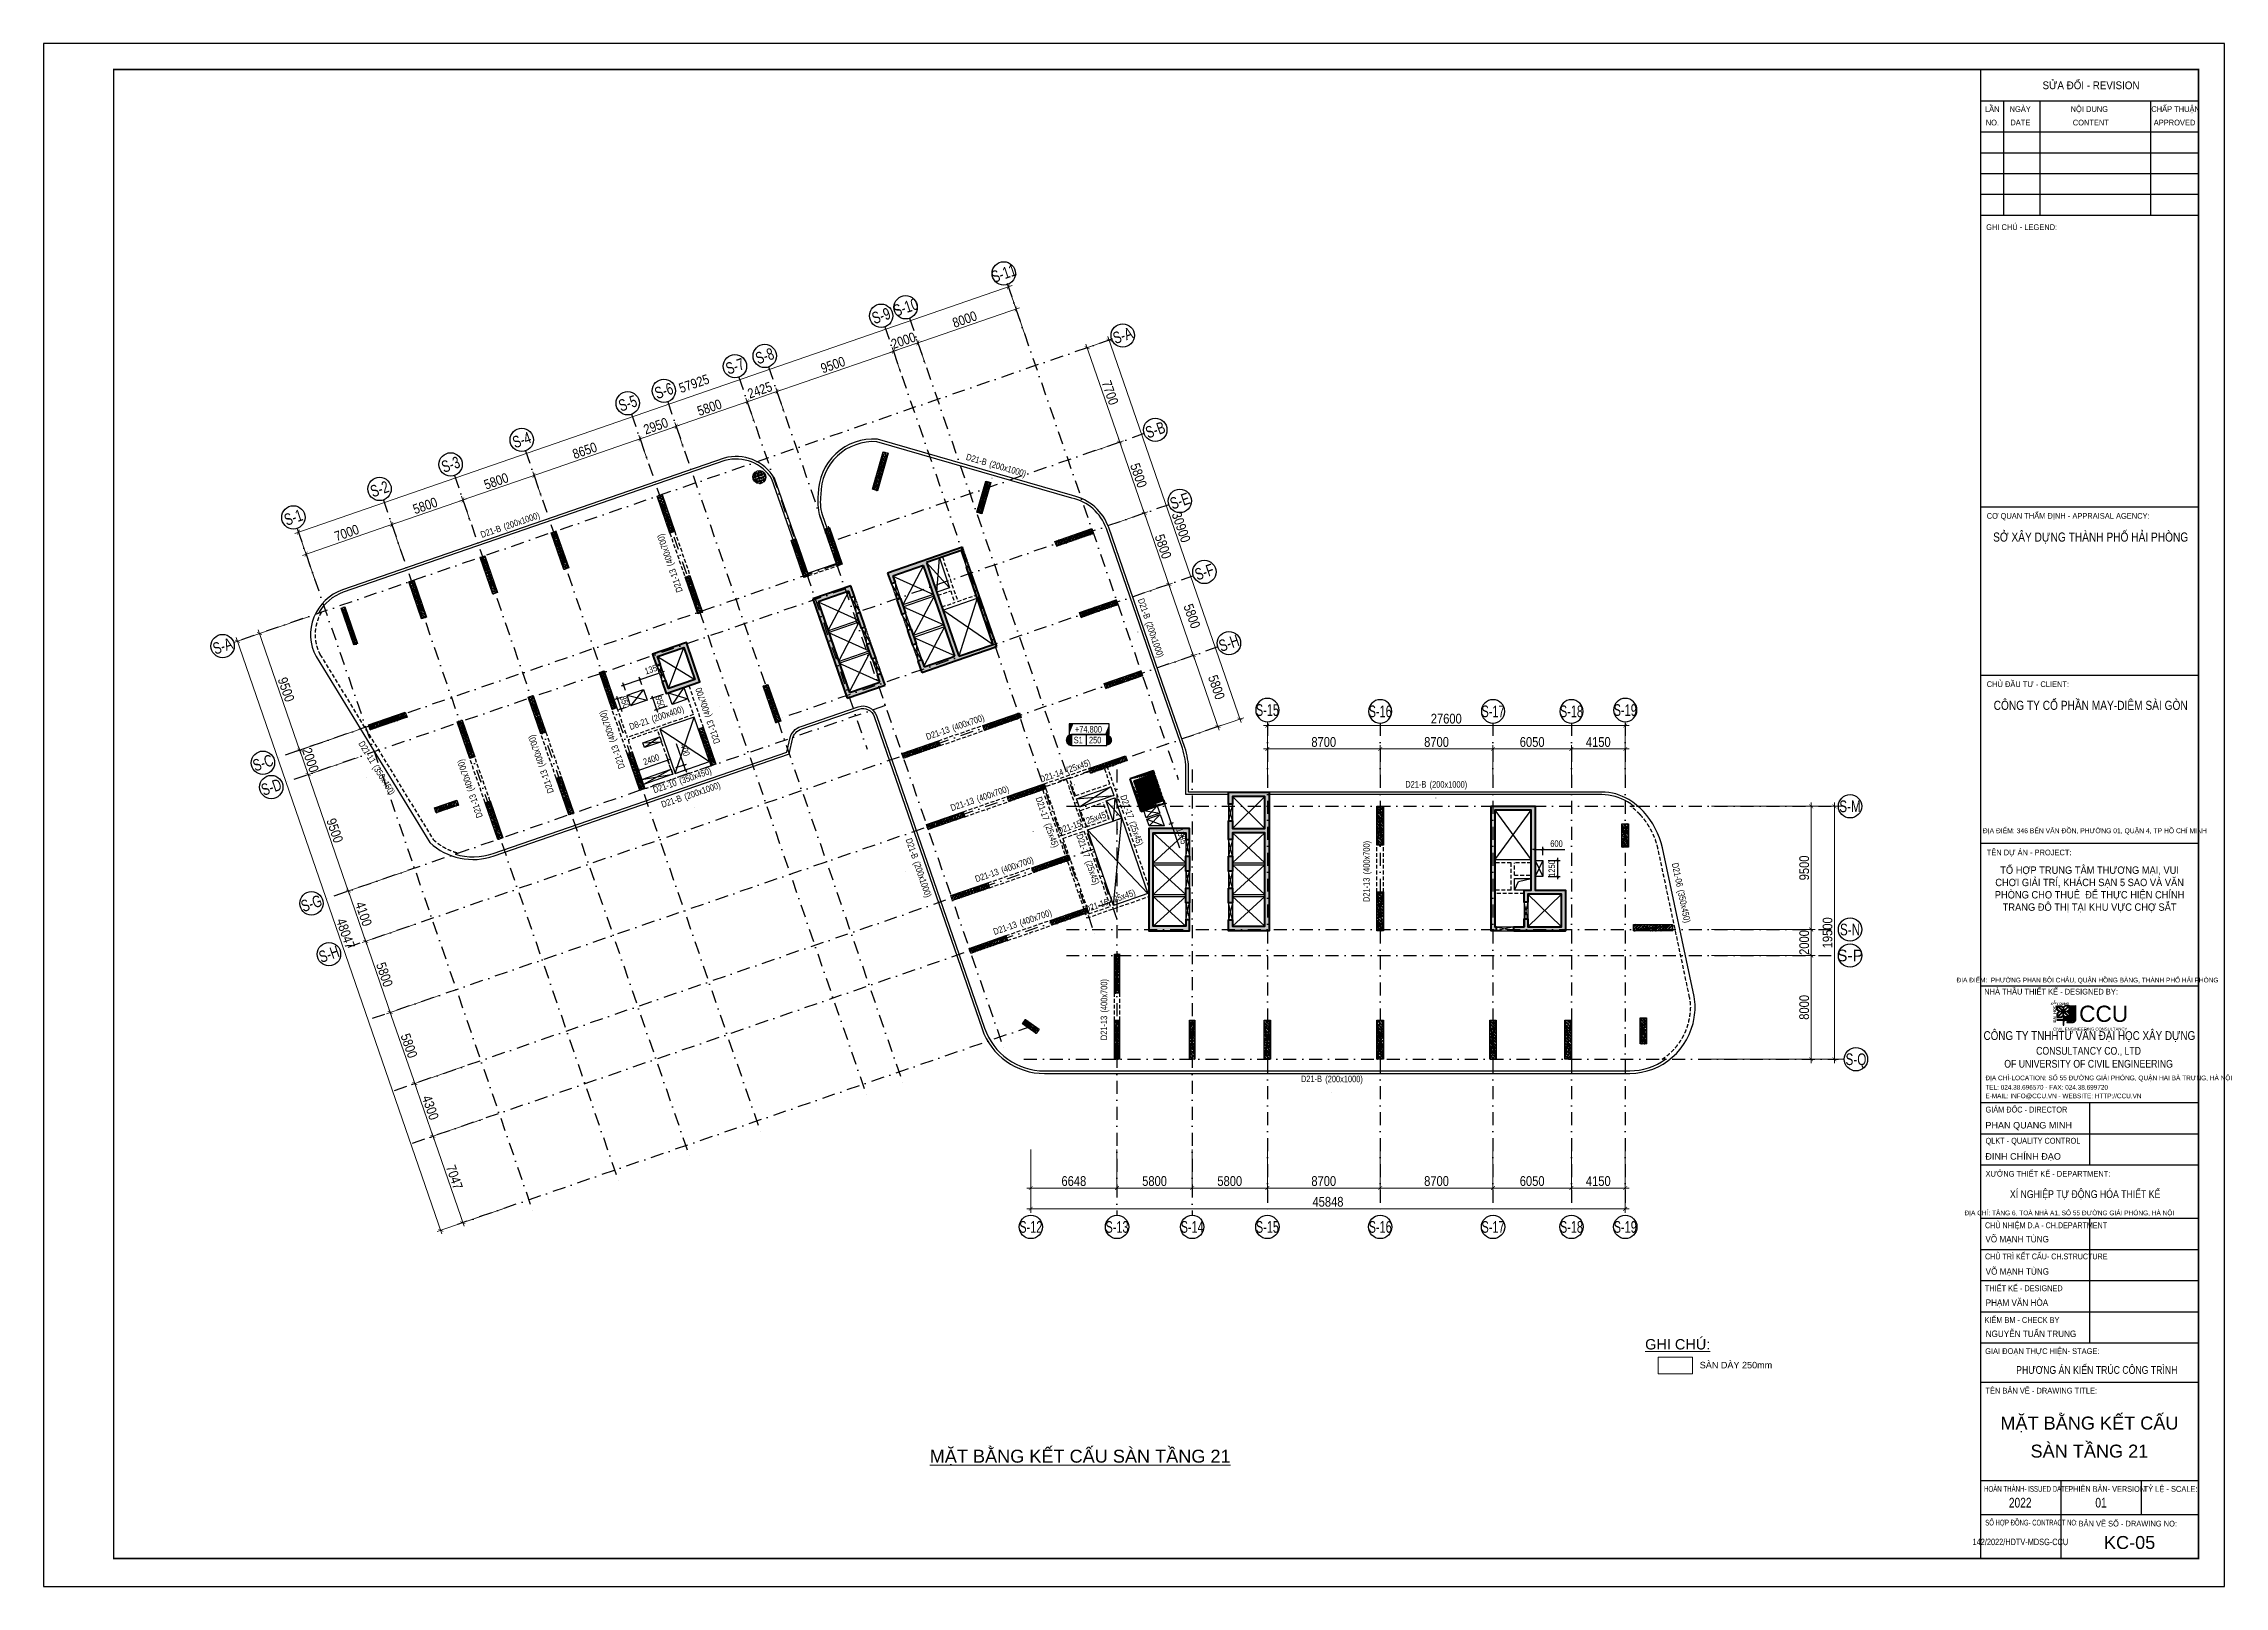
# Model space of a CAD drawing. Header units: millimetres. Extents: x -159515 to 1327256, y -225156 to 138737.
# Drawn here: x 213414 to 381614, y -72704 to 46237 of the extents above; entities that cross this region are included whole.
import ezdxf
from ezdxf.enums import TextEntityAlignment as Align

# ---------------------------------------------------------------- set-up
doc = ezdxf.new("R2010")
doc.units = ezdxf.units.MM
doc.header["$MEASUREMENT"] = 0
doc.linetypes.add('DASHDOT', pattern=[1, 0.5, -0.25, 0, -0.25])
doc.linetypes.add('DASHED', pattern=[4.5, 3, -1.5])
for name, color, linetype in [('AUDIT_I_220807103235-17', 50, 'Continuous'), ('ccu11-Dim', 8, 'Continuous'), ('ccu11-Khuat', 9, 'DASHED'), ('ccu11-Manh', 8, 'Continuous'), ('ccu11-Thay', 7, 'Continuous'), ('ccu12-Chidan', 9, 'Continuous'), ('ccu12-Manh', 8, 'Continuous'), ('ccu12-Text', 31, 'Continuous'), ('KC2-DIM', 251, 'Continuous'), ('KT-Dim', 8, 'Continuous'), ('KT-Hatch', 251, 'Continuous'), ('KT-Luoi truc South Tower', 8, 'DASHDOT'), ('ST_MBDV Cot vach 220805$0$AUDIT_I_220805193045-1', 50, 'Continuous'), ('xref.asix of  podium$0$xref.asix of  podium$0$Xref_ST_MBDV Cot vach 30.7.2022$0$KT-Net cot vach', 6, 'Continuous'), ('Xref_ST_MBDV Cot vach 30.7.2022|Xref_ST_MBDV Cot vach 30.7.2022|Xref_ST_MBDV Cot vach 30.7.2022|Xref_ST_MBDV Cot vach 30.7.2022|A-GRID-SYM', 50, 'Continuous'), ('Xref_ST_MBDV Cot vach 30.7.2022|Xref_ST_MBDV Cot vach 30.7.2022|Xref_ST_MBDV Cot vach 30.7.2022|Xref_ST_MBDV Cot vach 30.7.2022|ccu12-Hatch', 250, 'Continuous'), ('Xref_ST_MBDV Cot vach 30.7.2022|Xref_ST_MBDV Cot vach 30.7.2022|Xref_ST_MBDV Cot vach 30.7.2022|Xref_ST_MBDV Cot vach 30.7.2022|KC-Betong', 6, 'Continuous')]:
    doc.layers.add(name, color=color, linetype=linetype)
for name, color, linetype, lineweight in [('ccu12-Tencaukien', 9, 'Continuous', 15), ('KC-Tencaukien', 9, 'Continuous', 15), ('khung', 7, 'Continuous', 60), ('KT-Chu viet', 255, 'Continuous', 20), ('KT-Kich thuoc', 159, 'Continuous', 18), ('KT-Net cot vach', 6, 'Continuous', 50), ('KT-Net thay', 7, 'Continuous', 15), ('ST_MBDV Cot vach 220805$0$Xref_ST_MBDV Cot vach 30.7.2022$0$KT-Net cot vach', 6, 'Continuous', 50), ('TEXT', 7, 'Continuous', 5), ('xref.asix of  podium$0$xref.asix of  podium$0$ST_MBDV Cot vach 220805$0$KT-Net cot vach', 6, 'Continuous', 50), ('Xref_ST_MBDV Cot vach 30.7.2022$0$KT-Net cot vach', 6, 'Continuous', 50), ('Xref_ST_MBDV Cot vach 30.7.2022|Xref_ST_MBDV Cot vach 30.7.2022|Xref_ST_MBDV Cot vach 30.7.2022|Xref_ST_MBDV Cot vach 30.7.2022|ccu12-Tencaukien', 9, 'Continuous', 15)]:
    doc.layers.add(name, color=color, linetype=linetype, lineweight=lineweight)
doc.styles.add('51KHUNG TEN$0$khung ten A1$1$Standard', font='VHARIAL.TTF', dxfattribs={"width": 0.9})
doc.styles.add('Arial', font='arial.ttf', dxfattribs={"width": 0.7})
doc.styles.add('Arial Narrow', font='ARIALN.TTF')
doc.styles.add('HBA-Text', font='GOTHIC.TTF')
doc.styles.add('Khung ten KT A2$0$Khung A2$0$Khung A2$0$khung ten A1$1$Standard', font='VHARIAL.TTF')
doc.styles.add('SD-T2-B', font='arialbd.ttf')
doc.styles.add('ST_MBDV Cot vach 220805$0$HBA-Text', font='GOTHIC.TTF')
doc.dimstyles.new('ccu12-200', dxfattribs={"dimscale": 200, "dimtxt": 2.5, "dimasz": 1, "dimexe": 1, "dimexo": 2, "dimgap": 1, "dimtad": 1, "dimdec": 0, "dimrnd": 5, "dimdsep": 46, "dimtxsty": 'Arial Narrow', "dimblk": 'ARCHTICK', "dimcen": -1, "dimdle": 1, "dimclrd": 256, "dimclre": 256, "dimclrt": 3, "dimadec": 0, "dimazin": 2, "dimtfac": 0.1, "dimtdec": 0, "dimtmove": 0, "dimatfit": 1, "dimldrblk": 'ARCHTICK', "dimfxl": 1, "dimtvp": 0.833333, "dimtolj": 1, "dimtzin": 12, "dimarcsym": 0})
doc.dimstyles.new('CCU_1-300', dxfattribs={"dimscale": 300, "dimtxt": 2.5, "dimasz": 1, "dimexe": 1, "dimexo": 2, "dimgap": 0.5, "dimtad": 1, "dimdec": 0, "dimdsep": 46, "dimtxsty": 'Arial Narrow', "dimblk": 'ARCHTICK', "dimcen": -1, "dimdle": 1, "dimclrd": 256, "dimclre": 256, "dimclrt": 3, "dimadec": 0, "dimazin": 2, "dimtfac": 0.1, "dimtdec": 0, "dimtix": 1, "dimtmove": 2, "dimatfit": 1, "dimfxl": 1, "dimtvp": 0.833333, "dimtolj": 1, "dimtzin": 12, "dimarcsym": 0})
pattern_1 = [(50, (-550, 3050), (286.904, -25.101), [30, -330]), (355, (-550, 3050), (-55.5, 300.877), [24, -264]), (100.451, (-526.1, 3047.9), (231.404, 275.776), [25.496, -280.457]), (46.184, (-550, 3130), (426.896, -66.208), [45, -495]), (96.636, (-514.43, 3124.5), (373.865, 389.647), [38.244, -420.685]), (351.184, (-550, 3130), (373.865, 389.65), [36, -396]), (21, (-510, 3110), (238.763, -161.048), [30, -330]), (326, (-510, 3110), (97.326, 290.06), [24, -264]), (71.451, (-490.1, 3096.58), (336.09, 129.012), [25.496, -280.457]), (37.5, (-550, 3050), (4.864, 133.1575), [0, -260.8, 0, -268, 0, -265]), (7.5, (-550, 3050), (105.228, 157.7647), [0, -152.8, 0, -254.8, 0, -101]), (327.5, (-639.2, 3050), (213.529, -9.022), [0, -100, 0, -312, 0, -414]), (317.5, (-679.2, 3050), (233.274, 40.042), [0, -130, 0, -207.2, 0, -294]), (45, (-550, 3050), (-120.208, 120.208), []), (45, (-550, 3099), (-120.208, 120.208), [])]

msp = doc.modelspace()

# ---------------------------------------------------------------- texts
at = {"layer": 'ccu11-Dim', "color": 31, "style": 'Arial'}
for s, p in [('MẶT BẰNG KẾT CẤU', (371203.8, -60114.9)), ('SÀN TẦNG 21', (371203.8, -62276.8)), ('KC-05', (374301.7, -69322.4))]:
    msp.add_text(s, height=1000, dxfattribs=at).set_placement(p, align=Align.MIDDLE_CENTER)
at = {"layer": 'ccu12-Tencaukien', "color": 31, "style": 'Arial'}
msp.add_text('%%uGHI CHÚ:', height=800, dxfattribs=at).set_placement((339450.1, -54440.6), align=Align.CENTER)
msp.add_text('SÀN DÀY 250mm', height=500, dxfattribs=at).set_placement((341149.3, -55894.2))
at = {"layer": 'Xref_ST_MBDV Cot vach 30.7.2022|Xref_ST_MBDV Cot vach 30.7.2022|Xref_ST_MBDV Cot vach 30.7.2022|Xref_ST_MBDV Cot vach 30.7.2022|ccu12-Tencaukien', "color": 31, "style": 'Arial'}
msp.add_text('%%UMẶT BẰNG KẾT CẤU SÀN TẦNG 21', height=1000, dxfattribs=at).set_placement((293361.2, -63167.5, 0.1), align=Align.CENTER)

# ---------------------------------------------------------------- blocks, each defined once
blk = doc.blocks.new('_ArchTick')
at = {"color": 0, "const_width": 0.15}
blk.add_lwpolyline([(-0.5, -0.5), (0.5, 0.5)], dxfattribs=at)
blk = doc.blocks.new('*D420')
at = {"layer": 'Defpoints', "color": 0, "transparency": 16777216}
for p in [(-45982, 48779), (-41521, 44184), (-44090, 43297, 0)]:
    blk.add_point(p, dxfattribs=at)
at = {"layer": 'KT-Kich thuoc', "lineweight": -2, "transparency": 16777216}
for p, q in [((-45415, 48975), (-43130, 49764)), ((-43511, 49950), (-41423, 43900)), ((-43523, 43493), (-41237, 44282))]:
    blk.add_line(p, q, dxfattribs=at)
at = {"layer": 'KT-Kich thuoc', "lineweight": -2, "transparency": 16777216, "xscale": 300, "yscale": 300, "zscale": 300}
for p, rotation in [((-43414, 49666), 109.0471074798708), ((-41521, 44184), 289.0471074798708)]:
    blk.add_blockref('_ArchTick', p, dxfattribs=dict(at, rotation=rotation))
at = {"layer": 'KT-Kich thuoc', "color": 3, "transparency": 16777216, "insert": (-41963, 47099), "char_height": 750, "attachment_point": 5, "rotation": 289.04711, "style": 'Arial Narrow'}
blk.add_mtext('\\A1;5800', dxfattribs=at)
blk = doc.blocks.new('*D421')
at = {"layer": 'Defpoints', "color": 0, "transparency": 16777216}
for p in [(-47874, 54262, 0), (-45982, 48779), (-43413, 49666)]:
    blk.add_point(p, dxfattribs=at)
at = {"layer": 'KT-Kich thuoc', "lineweight": -2, "transparency": 16777216}
for p, q in [((-47307, 54458), (-45022, 55247)), ((-45404, 55432), (-43315, 49383)), ((-45415, 48975), (-43129, 49764))]:
    blk.add_line(p, q, dxfattribs=at)
at = {"layer": 'KT-Kich thuoc', "lineweight": -2, "transparency": 16777216, "xscale": 300, "yscale": 300, "zscale": 300}
for p, rotation in [((-45306, 55149), 109.0471074798708), ((-43413, 49666), 289.0471074798708)]:
    blk.add_blockref('_ArchTick', p, dxfattribs=dict(at, rotation=rotation))
at = {"layer": 'KT-Kich thuoc', "color": 3, "transparency": 16777216, "insert": (-43856, 52582), "char_height": 750, "attachment_point": 5, "rotation": 289.04711, "style": 'Arial Narrow'}
blk.add_mtext('\\A1;5800', dxfattribs=at)
blk = doc.blocks.new('*D422')
at = {"layer": 'Defpoints', "color": 0, "transparency": 16777216}
for p in [(-107244, 41911, 0), (-103322, 33214, 0), (-108556, 31407)]:
    blk.add_point(p, dxfattribs=at)
at = {"layer": 'KT-Kich thuoc', "lineweight": -2, "transparency": 16777216}
for p, q in [((-107811, 41715), (-111940, 40289)), ((-111755, 40671), (-108459, 31124)), ((-103889, 33019), (-108840, 31309))]:
    blk.add_line(p, q, dxfattribs=at)
at = {"layer": 'KT-Kich thuoc', "lineweight": -2, "transparency": 16777216, "xscale": 300, "yscale": 300, "zscale": 300}
for p, rotation in [((-111657, 40387), 109.0471379637702), ((-108556, 31407), 289.0471379637702)]:
    blk.add_blockref('_ArchTick', p, dxfattribs=dict(at, rotation=rotation))
at = {"layer": 'KT-Kich thuoc', "color": 3, "transparency": 16777216, "insert": (-109603, 36071), "char_height": 750, "attachment_point": 5, "rotation": 289.04714, "style": 'Arial Narrow'}
blk.add_mtext('\\A1;9500', dxfattribs=at)
blk = doc.blocks.new('*D423')
at = {"layer": 'Defpoints', "color": 0, "transparency": 16777216}
for p in [(-103491, 31041, 0), (-99707, 22296), (-104803, 20537)]:
    blk.add_point(p, dxfattribs=at)
at = {"layer": 'KT-Kich thuoc', "lineweight": -2, "transparency": 16777216}
for p, q in [((-104058, 30845), (-108187, 29419)), ((-108002, 29801), (-104706, 20253)), ((-100274, 22101), (-105087, 20439))]:
    blk.add_line(p, q, dxfattribs=at)
at = {"layer": 'KT-Kich thuoc', "lineweight": -2, "transparency": 16777216, "xscale": 300, "yscale": 300, "zscale": 300}
for p, rotation in [((-107904, 29517), 109.0471379637702), ((-104803, 20537), 289.0471379637702)]:
    blk.add_blockref('_ArchTick', p, dxfattribs=dict(at, rotation=rotation))
at = {"layer": 'KT-Kich thuoc', "color": 3, "transparency": 16777216, "insert": (-105850, 25201), "char_height": 750, "attachment_point": 5, "rotation": 289.04714, "style": 'Arial Narrow'}
blk.add_mtext('\\A1;9500', dxfattribs=at)
blk = doc.blocks.new('*D424')
at = {"layer": 'Defpoints', "color": 0, "transparency": 16777216}
for p in [(-104143, 32931, 0), (-103491, 31041, 0), (-107904, 29517)]:
    blk.add_point(p, dxfattribs=at)
at = {"layer": 'KT-Kich thuoc', "lineweight": -2, "transparency": 16777216}
for p, q in [((-104711, 32735), (-108840, 31310)), ((-108557, 31407), (-108654, 31691)), ((-108557, 31407), (-107904, 29517)), ((-104058, 30845), (-108187, 29419)), ((-107904, 29517), (-107806, 29233))]:
    blk.add_line(p, q, dxfattribs=at)
at = {"layer": 'KT-Kich thuoc', "lineweight": -2, "transparency": 16777216, "xscale": 300, "yscale": 300, "zscale": 300}
for p, rotation in [((-108557, 31407), 289.0471379637702), ((-107904, 29517), 109.0471379637702)]:
    blk.add_blockref('_ArchTick', p, dxfattribs=dict(at, rotation=rotation))
at = {"layer": 'KT-Kich thuoc', "color": 3, "transparency": 16777216, "insert": (-107726, 30636), "char_height": 750, "attachment_point": 5, "rotation": 289.04714, "style": 'Arial Narrow'}
blk.add_mtext('\\A1;2000', dxfattribs=at)
blk = doc.blocks.new('ST_MBDV Cot vach 220805$0$GRID-SYM-flat-103')
at = {"layer": 'ST_MBDV Cot vach 220805$0$AUDIT_I_220805193045-1'}
blk.add_circle((0, 0, 0), 900, dxfattribs=at)
at = {"layer": 'ST_MBDV Cot vach 220805$0$AUDIT_I_220805193045-1', "style": 'ST_MBDV Cot vach 220805$0$HBA-Text'}
blk.add_attdef('GRID', text='', height=900, rotation=19.04714, dxfattribs=at).set_placement((0, 0, 0), align=Align.MIDDLE_CENTER)
blk = doc.blocks.new('*D425')
at = {"layer": 'Defpoints', "color": 0, "transparency": 16777216}
for p in [(-44089, 43297, 0), (-39628, 38701), (-42197, 37814, 0)]:
    blk.add_point(p, dxfattribs=at)
at = {"layer": 'KT-Kich thuoc', "lineweight": -2, "transparency": 16777216}
for p, q in [((-43522, 43493), (-41237, 44282)), ((-41619, 44467), (-39530, 38418)), ((-41630, 38010), (-39344, 38799))]:
    blk.add_line(p, q, dxfattribs=at)
at = {"layer": 'KT-Kich thuoc', "lineweight": -2, "transparency": 16777216, "xscale": 300, "yscale": 300, "zscale": 300}
for p, rotation in [((-41521, 44184), 109.0471074798708), ((-39628, 38701), 289.0471074798708)]:
    blk.add_blockref('_ArchTick', p, dxfattribs=dict(at, rotation=rotation))
at = {"layer": 'KT-Kich thuoc', "color": 3, "transparency": 16777216, "insert": (-39739, 41731), "char_height": 750, "attachment_point": 5, "rotation": 289.04711, "style": 'Arial Narrow'}
blk.add_mtext('\\A1;5800', dxfattribs=at)
blk = doc.blocks.new('*D426')
at = {"layer": 'Defpoints', "color": 0, "transparency": 16777216}
for p in [(-42197, 37814, 0), (-40305, 32332, 0), (-37735, 33219)]:
    blk.add_point(p, dxfattribs=at)
at = {"layer": 'KT-Kich thuoc', "lineweight": -2, "transparency": 16777216}
for p, q in [((-41630, 38010), (-39344, 38799)), ((-39726, 38985), (-37637, 32935)), ((-39737, 32528), (-37452, 33317))]:
    blk.add_line(p, q, dxfattribs=at)
at = {"layer": 'KT-Kich thuoc', "lineweight": -2, "transparency": 16777216, "xscale": 300, "yscale": 300, "zscale": 300}
for p, rotation in [((-39628, 38701), 109.0471074798708), ((-37735, 33219), 289.0471074798708)]:
    blk.add_blockref('_ArchTick', p, dxfattribs=dict(at, rotation=rotation))
at = {"layer": 'KT-Kich thuoc', "color": 3, "transparency": 16777216, "insert": (-37846, 36248), "char_height": 750, "attachment_point": 5, "rotation": 289.04711, "style": 'Arial Narrow'}
blk.add_mtext('\\A1;5800', dxfattribs=at)
blk = doc.blocks.new('*D427')
at = {"layer": 'Defpoints', "color": 0, "transparency": 16777216}
for p in [(-52171, 1204), (-6323, 1204), (-6323, -3959)]:
    blk.add_point(p, dxfattribs=at)
at = {"layer": 'KT-Kich thuoc', "lineweight": -2, "transparency": 16777216}
for p, q in [((-52171, 604), (-52171, -4259)), ((-6323, 604), (-6323, -4259)), ((-52471, -3959), (-6023, -3959))]:
    blk.add_line(p, q, dxfattribs=at)
at = {"layer": 'KT-Kich thuoc', "lineweight": -2, "transparency": 16777216, "xscale": 300, "yscale": 300, "zscale": 300, "rotation": 180}
blk.add_blockref('_ArchTick', (-52171, -3959), dxfattribs=at)
at = {"layer": 'KT-Kich thuoc', "lineweight": -2, "transparency": 16777216, "xscale": 300, "yscale": 300, "zscale": 300}
blk.add_blockref('_ArchTick', (-6323, -3959), dxfattribs=at)
at = {"layer": 'KT-Kich thuoc', "color": 3, "transparency": 16777216, "insert": (-29247, -3426), "char_height": 750, "attachment_point": 5, "style": 'Arial Narrow'}
blk.add_mtext('\\A1;45848', dxfattribs=at)
blk = doc.blocks.new('*D428')
at = {"layer": 'Defpoints', "color": 0, "transparency": 16777216}
for p in [(-265, 27070), (-265, 7570), (9819, 7570)]:
    blk.add_point(p, dxfattribs=at)
at = {"layer": 'KT-Kich thuoc', "lineweight": -2, "transparency": 16777216}
for p, q in [((335, 27070), (10119, 27070)), ((9819, 27370), (9819, 7270)), ((335, 7570), (10119, 7570))]:
    blk.add_line(p, q, dxfattribs=at)
at = {"layer": 'KT-Kich thuoc', "lineweight": -2, "transparency": 16777216, "xscale": 300, "yscale": 300, "zscale": 300}
for p, rotation in [((9819, 27070), 90), ((9819, 7570), 270)]:
    blk.add_blockref('_ArchTick', p, dxfattribs=dict(at, rotation=rotation))
at = {"layer": 'KT-Kich thuoc', "color": 3, "transparency": 16777216, "insert": (9286, 17320), "char_height": 750, "attachment_point": 5, "rotation": 90, "style": 'Arial Narrow'}
blk.add_mtext('\\A1;19500', dxfattribs=at)
blk = doc.blocks.new('*D429')
at = {"layer": 'Defpoints', "color": 0, "transparency": 16777216}
for p in [(-52171, 1204), (-45523, 1204, 0), (-45523, -2359)]:
    blk.add_point(p, dxfattribs=at)
at = {"layer": 'KT-Kich thuoc', "lineweight": -2, "transparency": 16777216}
for p, q in [((-52171, 604), (-52171, -2659)), ((-45523, 604), (-45523, -2659)), ((-52471, -2359), (-45223, -2359))]:
    blk.add_line(p, q, dxfattribs=at)
at = {"layer": 'KT-Kich thuoc', "lineweight": -2, "transparency": 16777216, "xscale": 300, "yscale": 300, "zscale": 300, "rotation": 180}
blk.add_blockref('_ArchTick', (-52171, -2359), dxfattribs=at)
at = {"layer": 'KT-Kich thuoc', "lineweight": -2, "transparency": 16777216, "xscale": 300, "yscale": 300, "zscale": 300}
blk.add_blockref('_ArchTick', (-45523, -2359), dxfattribs=at)
at = {"layer": 'KT-Kich thuoc', "color": 3, "transparency": 16777216, "insert": (-48847, -1826), "char_height": 750, "attachment_point": 5, "style": 'Arial Narrow'}
blk.add_mtext('\\A1;6648', dxfattribs=at)
blk = doc.blocks.new('*D430')
at = {"layer": 'Defpoints', "color": 0, "transparency": 16777216}
for p in [(-110864, 40661, 0), (-91942, -3636), (-97678, -5616)]:
    blk.add_point(p, dxfattribs=at)
at = {"layer": 'KT-Kich thuoc', "lineweight": -2, "transparency": 16777216}
for p, q in [((-111431, 40465), (-113642, 39702)), ((-113456, 40083), (-97581, -5900)), ((-92509, -3831), (-97962, -5714))]:
    blk.add_line(p, q, dxfattribs=at)
at = {"layer": 'KT-Kich thuoc', "lineweight": -2, "transparency": 16777216, "xscale": 300, "yscale": 300, "zscale": 300}
for p, rotation in [((-113358, 39800), 109.0471379637702), ((-97678, -5616), 289.0471379637702)]:
    blk.add_blockref('_ArchTick', p, dxfattribs=dict(at, rotation=rotation))
at = {"layer": 'KT-Kich thuoc', "color": 3, "transparency": 16777216, "insert": (-105015, 17266), "char_height": 750, "attachment_point": 5, "rotation": 289.04714, "style": 'Arial Narrow'}
blk.add_mtext('\\A1;48047', dxfattribs=at)
blk = doc.blocks.new('*D431')
at = {"layer": 'Defpoints', "color": 0, "transparency": 16777216}
for p in [(-100390, 22061, 0), (-99052, 18185, 0), (-103465, 16661)]:
    blk.add_point(p, dxfattribs=at)
at = {"layer": 'KT-Kich thuoc', "lineweight": -2, "transparency": 16777216}
for p, q in [((-100958, 21865), (-105087, 20439)), ((-104901, 20820), (-103368, 16378)), ((-99620, 17989), (-103749, 16563))]:
    blk.add_line(p, q, dxfattribs=at)
at = {"layer": 'KT-Kich thuoc', "lineweight": -2, "transparency": 16777216, "xscale": 300, "yscale": 300, "zscale": 300}
for p, rotation in [((-104803, 20537), 109.0471379637702), ((-103465, 16661), 289.0471379637702)]:
    blk.add_blockref('_ArchTick', p, dxfattribs=dict(at, rotation=rotation))
at = {"layer": 'KT-Kich thuoc', "color": 3, "transparency": 16777216, "insert": (-103631, 18773), "char_height": 750, "attachment_point": 5, "rotation": 289.04714, "style": 'Arial Narrow'}
blk.add_mtext('\\A1;4100', dxfattribs=at)
blk = doc.blocks.new('*D432')
at = {"layer": 'Defpoints', "color": 0, "transparency": 16777216}
for p in [(-99052, 18185, 0), (-97162, 12702, 0), (-101573, 11179)]:
    blk.add_point(p, dxfattribs=at)
at = {"layer": 'KT-Kich thuoc', "lineweight": -2, "transparency": 16777216}
for p, q in [((-99620, 17989), (-103749, 16564)), ((-103563, 16945), (-101475, 10896)), ((-97729, 12506), (-101856, 11081))]:
    blk.add_line(p, q, dxfattribs=at)
at = {"layer": 'KT-Kich thuoc', "lineweight": -2, "transparency": 16777216, "xscale": 300, "yscale": 300, "zscale": 300}
for p, rotation in [((-103466, 16662), 109.0471379637702), ((-101573, 11179), 289.0471379637702)]:
    blk.add_blockref('_ArchTick', p, dxfattribs=dict(at, rotation=rotation))
at = {"layer": 'KT-Kich thuoc', "color": 3, "transparency": 16777216, "insert": (-102015, 14094), "char_height": 750, "attachment_point": 5, "rotation": 289.04714, "style": 'Arial Narrow'}
blk.add_mtext('\\A1;5800', dxfattribs=at)
blk = doc.blocks.new('*D433')
at = {"layer": 'Defpoints', "color": 0, "transparency": 16777216}
for p in [(-97162, 12702, 0), (-95267, 7220, 0), (-99682, 5696)]:
    blk.add_point(p, dxfattribs=at)
at = {"layer": 'KT-Kich thuoc', "lineweight": -2, "transparency": 16777216}
for p, q in [((-97729, 12506), (-101858, 11080)), ((-101673, 11462), (-99584, 5412)), ((-95834, 7024), (-99966, 5598))]:
    blk.add_line(p, q, dxfattribs=at)
at = {"layer": 'KT-Kich thuoc', "lineweight": -2, "transparency": 16777216, "xscale": 300, "yscale": 300, "zscale": 300}
for p, rotation in [((-101575, 11178), 109.0471379637702), ((-99682, 5696), 289.0471379637702)]:
    blk.add_blockref('_ArchTick', p, dxfattribs=dict(at, rotation=rotation))
at = {"layer": 'KT-Kich thuoc', "color": 3, "transparency": 16777216, "insert": (-100125, 8611), "char_height": 750, "attachment_point": 5, "rotation": 289.04714, "style": 'Arial Narrow'}
blk.add_mtext('\\A1;5800', dxfattribs=at)
blk = doc.blocks.new('*D434')
at = {"layer": 'Defpoints', "color": 0, "transparency": 16777216}
for p in [(-95267, 7220, 0), (-93864, 3156, 0), (-98277, 1632)]:
    blk.add_point(p, dxfattribs=at)
at = {"layer": 'KT-Kich thuoc', "lineweight": -2, "transparency": 16777216}
for p, q in [((-95834, 7024), (-99963, 5599)), ((-99778, 5980), (-98179, 1348)), ((-94431, 2960), (-98560, 1534))]:
    blk.add_line(p, q, dxfattribs=at)
at = {"layer": 'KT-Kich thuoc', "lineweight": -2, "transparency": 16777216, "xscale": 300, "yscale": 300, "zscale": 300}
for p, rotation in [((-99680, 5697), 109.0471379637702), ((-98277, 1632), 289.0471379637702)]:
    blk.add_blockref('_ArchTick', p, dxfattribs=dict(at, rotation=rotation))
at = {"layer": 'KT-Kich thuoc', "color": 3, "transparency": 16777216, "insert": (-98475, 3838), "char_height": 750, "attachment_point": 5, "rotation": 289.04714, "style": 'Arial Narrow'}
blk.add_mtext('\\A1;4300', dxfattribs=at)
blk = doc.blocks.new('*D435')
at = {"layer": 'Defpoints', "color": 0, "transparency": 16777216}
for p in [(-93864, 3156, 0), (-95977, -5029), (-91564, -3505, 0)]:
    blk.add_point(p, dxfattribs=at)
at = {"layer": 'KT-Kich thuoc', "lineweight": -2, "transparency": 16777216}
for p, q in [((-94431, 2960), (-98560, 1534)), ((-98375, 1916), (-95879, -5312)), ((-92131, -3701), (-96261, -5127))]:
    blk.add_line(p, q, dxfattribs=at)
at = {"layer": 'KT-Kich thuoc', "lineweight": -2, "transparency": 16777216, "xscale": 300, "yscale": 300, "zscale": 300}
for p, rotation in [((-98277, 1632), 109.0471379637702), ((-95977, -5029), 289.0471379637702)]:
    blk.add_blockref('_ArchTick', p, dxfattribs=dict(at, rotation=rotation))
at = {"layer": 'KT-Kich thuoc', "color": 3, "transparency": 16777216, "insert": (-96623, -1524), "char_height": 750, "attachment_point": 5, "rotation": 289.04714, "style": 'Arial Narrow'}
blk.add_mtext('\\A1;7047', dxfattribs=at)
blk = doc.blocks.new('*D436')
at = {"layer": 'Defpoints', "color": 0, "transparency": 16777216}
for p in [(-52359, 62652), (-108654, 48212), (-107112, 43748, 0)]:
    blk.add_point(p, dxfattribs=at)
at = {"layer": 'KT-Kich thuoc', "lineweight": -2, "transparency": 16777216}
for p, q in [((-52555, 63219), (-53998, 67400)), ((-53617, 67214), (-108937, 48114)), ((-107308, 44315), (-108751, 48496))]:
    blk.add_line(p, q, dxfattribs=at)
at = {"layer": 'KT-Kich thuoc', "lineweight": -2, "transparency": 16777216, "xscale": 300, "yscale": 300, "zscale": 300}
for p, rotation in [((-53900, 67116), 19.04771637789532), ((-108654, 48212), 199.0477163778953)]:
    blk.add_blockref('_ArchTick', p, dxfattribs=dict(at, rotation=rotation))
at = {"layer": 'KT-Kich thuoc', "color": 3, "transparency": 16777216, "insert": (-78140, 59662), "char_height": 750, "attachment_point": 5, "rotation": 19.04772, "style": 'Arial Narrow'}
blk.add_mtext('\\A1;57925', dxfattribs=at)
blk = doc.blocks.new('*D437')
at = {"layer": 'Defpoints', "color": 0, "transparency": 16777216}
for p in [(-101450, 48795), (-100280, 45407), (-106897, 43123)]:
    blk.add_point(p, dxfattribs=at)
at = {"layer": 'KT-Kich thuoc', "lineweight": -2, "transparency": 16777216}
for p, q in [((-108350, 46413), (-101166, 48893)), ((-100476, 45974), (-101548, 49079)), ((-107092, 43690), (-108164, 46794))]:
    blk.add_line(p, q, dxfattribs=at)
for p, xscale, yscale, zscale, rotation in [((-101450, 48795), 300, 300, 300, 19.04713796427213), ((-108066, 46511), 300.0000000000001, 300.0000000000001, 300.0000000000001, 199.0471379642721)]:
    blk.add_blockref('_ArchTick', p, dxfattribs=dict(at, xscale=xscale, yscale=yscale, zscale=zscale, rotation=rotation))
at = {"layer": 'KT-Kich thuoc', "color": 3, "transparency": 16777216, "insert": (-104932, 48157), "char_height": 750, "attachment_point": 5, "rotation": 19.04714, "style": 'Arial Narrow'}
blk.add_mtext('\\A1;7000', dxfattribs=at)
blk = doc.blocks.new('*D438')
at = {"layer": 'Defpoints', "color": 0, "transparency": 16777216}
for p in [(-95967, 50688), (-95220, 48523), (-100280, 45407)]:
    blk.add_point(p, dxfattribs=at)
at = {"layer": 'KT-Kich thuoc', "lineweight": -2, "transparency": 16777216}
for p, q in [((-101733, 48697), (-95684, 50786)), ((-95415, 49090), (-96065, 50972)), ((-100476, 45974), (-101548, 49079))]:
    blk.add_line(p, q, dxfattribs=at)
for p, xscale, yscale, zscale, rotation in [((-95967, 50688), 300, 300, 300, 19.04713796427213), ((-101450, 48795), 300.0000000000001, 300.0000000000001, 300.0000000000001, 199.0471379642721)]:
    blk.add_blockref('_ArchTick', p, dxfattribs=dict(at, xscale=xscale, yscale=yscale, zscale=zscale, rotation=rotation))
at = {"layer": 'KT-Kich thuoc', "color": 3, "transparency": 16777216, "insert": (-98882, 50245), "char_height": 750, "attachment_point": 5, "rotation": 19.04714, "style": 'Arial Narrow'}
blk.add_mtext('\\A1;5800', dxfattribs=at)
blk = doc.blocks.new('*D439')
at = {"layer": 'Defpoints', "color": 0, "transparency": 16777216}
for p in [(-90485, 52581), (-89737, 50415), (-95220, 48523)]:
    blk.add_point(p, dxfattribs=at)
at = {"layer": 'KT-Kich thuoc', "lineweight": -2, "transparency": 16777216}
for p, q in [((-96251, 50590), (-90201, 52679)), ((-89933, 50983), (-90583, 52864)), ((-95415, 49090), (-96065, 50972))]:
    blk.add_line(p, q, dxfattribs=at)
for p, xscale, yscale, zscale, rotation in [((-90485, 52581), 300, 300, 300, 19.04713796427213), ((-95967, 50688), 300.0000000000001, 300.0000000000001, 300.0000000000001, 199.0471379642721)]:
    blk.add_blockref('_ArchTick', p, dxfattribs=dict(at, xscale=xscale, yscale=yscale, zscale=zscale, rotation=rotation))
at = {"layer": 'KT-Kich thuoc', "color": 3, "transparency": 16777216, "insert": (-93400, 52138), "char_height": 750, "attachment_point": 5, "rotation": 19.04714, "style": 'Arial Narrow'}
blk.add_mtext('\\A1;5800', dxfattribs=at)
blk = doc.blocks.new('*D440')
at = {"layer": 'Defpoints', "color": 0, "transparency": 16777216}
for p in [(-82308, 55404), (-81561, 53238), (-89737, 50415)]:
    blk.add_point(p, dxfattribs=at)
at = {"layer": 'KT-Kich thuoc', "lineweight": -2, "transparency": 16777216}
for p, q in [((-81757, 53805), (-82406, 55687)), ((-90768, 52483), (-82025, 55502)), ((-89933, 50983), (-90583, 52864))]:
    blk.add_line(p, q, dxfattribs=at)
for p, xscale, yscale, zscale, rotation in [((-82308, 55404), 300, 300, 300, 19.04713796427213), ((-90485, 52581), 300.0000000000001, 300.0000000000001, 300.0000000000001, 199.0471379642721)]:
    blk.add_blockref('_ArchTick', p, dxfattribs=dict(at, xscale=xscale, yscale=yscale, zscale=zscale, rotation=rotation))
at = {"layer": 'KT-Kich thuoc', "color": 3, "transparency": 16777216, "insert": (-86570, 54496), "char_height": 750, "attachment_point": 5, "rotation": 19.04714, "style": 'Arial Narrow'}
blk.add_mtext('\\A1;8650', dxfattribs=at)
blk = doc.blocks.new('*D441')
at = {"layer": 'Defpoints', "color": 0, "transparency": 16777216}
for p in [(-79520, 56366), (-78772, 54201), (-81561, 53238)]:
    blk.add_point(p, dxfattribs=at)
at = {"layer": 'KT-Kich thuoc', "lineweight": -2, "transparency": 16777216}
for p, q in [((-82592, 55306), (-79236, 56464)), ((-81757, 53805), (-82406, 55687)), ((-78968, 54768), (-79618, 56650))]:
    blk.add_line(p, q, dxfattribs=at)
for p, xscale, yscale, zscale, rotation in [((-82308, 55404), 300.0000000000001, 300.0000000000001, 300.0000000000001, 199.0471379642721), ((-79520, 56366), 300, 300, 300, 19.04713796427213)]:
    blk.add_blockref('_ArchTick', p, dxfattribs=dict(at, xscale=xscale, yscale=yscale, zscale=zscale, rotation=rotation))
at = {"layer": 'KT-Kich thuoc', "color": 3, "transparency": 16777216, "insert": (-81088, 56389), "char_height": 750, "attachment_point": 5, "rotation": 19.04714, "style": 'Arial Narrow'}
blk.add_mtext('\\A1;2950', dxfattribs=at)
blk = doc.blocks.new('*D442')
at = {"layer": 'Defpoints', "color": 0, "transparency": 16777216}
for p in [(-74037, 58259), (-73290, 56094), (-78772, 54201)]:
    blk.add_point(p, dxfattribs=at)
at = {"layer": 'KT-Kich thuoc', "lineweight": -2, "transparency": 16777216}
for p, q in [((-79803, 56269), (-73754, 58357)), ((-73486, 56661), (-74135, 58543)), ((-78968, 54768), (-79618, 56650))]:
    blk.add_line(p, q, dxfattribs=at)
for p, xscale, yscale, zscale, rotation in [((-74037, 58259), 300, 300, 300, 19.04713796427213), ((-79520, 56366), 300.0000000000001, 300.0000000000001, 300.0000000000001, 199.0471379642721)]:
    blk.add_blockref('_ArchTick', p, dxfattribs=dict(at, xscale=xscale, yscale=yscale, zscale=zscale, rotation=rotation))
at = {"layer": 'KT-Kich thuoc', "color": 3, "transparency": 16777216, "insert": (-76953, 57817), "char_height": 750, "attachment_point": 5, "rotation": 19.04714, "style": 'Arial Narrow'}
blk.add_mtext('\\A1;5800', dxfattribs=at)
blk = doc.blocks.new('*D443')
at = {"layer": 'Defpoints', "color": 0, "transparency": 16777216}
for p in [(-71745, 59051), (-73290, 56094), (-70998, 56885)]:
    blk.add_point(p, dxfattribs=at)
at = {"layer": 'KT-Kich thuoc', "lineweight": -2, "transparency": 16777216}
for p, q in [((-74321, 58161), (-71462, 59149)), ((-71193, 57452), (-71843, 59334)), ((-73486, 56661), (-74135, 58543))]:
    blk.add_line(p, q, dxfattribs=at)
for p, xscale, yscale, zscale, rotation in [((-71745, 59051), 300, 300, 300, 19.04713796427213), ((-74037, 58259), 300.0000000000001, 300.0000000000001, 300.0000000000001, 199.0471379642721)]:
    blk.add_blockref('_ArchTick', p, dxfattribs=dict(at, xscale=xscale, yscale=yscale, zscale=zscale, rotation=rotation))
at = {"layer": 'KT-Kich thuoc', "color": 3, "transparency": 16777216, "insert": (-73065, 59159), "char_height": 750, "attachment_point": 5, "rotation": 19.04714, "style": 'Arial Narrow'}
blk.add_mtext('\\A1;2425', dxfattribs=at)
blk = doc.blocks.new('*D444')
at = {"layer": 'Defpoints', "color": 0, "transparency": 16777216}
for p in [(-62765, 62151), (-62018, 59985), (-70998, 56885)]:
    blk.add_point(p, dxfattribs=at)
at = {"layer": 'KT-Kich thuoc', "lineweight": -2, "transparency": 16777216}
for p, q in [((-72029, 58953), (-62482, 62249)), ((-62214, 60553), (-62863, 62435)), ((-71193, 57452), (-71843, 59334))]:
    blk.add_line(p, q, dxfattribs=at)
for p, xscale, yscale, zscale, rotation in [((-62765, 62151), 300, 300, 300, 19.04713796427213), ((-71745, 59051), 300.0000000000001, 300.0000000000001, 300.0000000000001, 199.0471379642721)]:
    blk.add_blockref('_ArchTick', p, dxfattribs=dict(at, xscale=xscale, yscale=yscale, zscale=zscale, rotation=rotation))
at = {"layer": 'KT-Kich thuoc', "color": 3, "transparency": 16777216, "insert": (-67429, 61105), "char_height": 750, "attachment_point": 5, "rotation": 19.04714, "style": 'Arial Narrow'}
blk.add_mtext('\\A1;9500', dxfattribs=at)
blk = doc.blocks.new('*D445')
at = {"layer": 'Defpoints', "color": 0, "transparency": 16777216}
for p in [(-60875, 62804), (-60127, 60638), (-62018, 59985)]:
    blk.add_point(p, dxfattribs=at)
at = {"layer": 'KT-Kich thuoc', "lineweight": -2, "transparency": 16777216}
for p, q in [((-62214, 60553), (-62863, 62435)), ((-62765, 62151), (-60875, 62804)), ((-60323, 61205), (-60973, 63087)), ((-60875, 62804), (-60591, 62902)), ((-62765, 62151), (-63049, 62053))]:
    blk.add_line(p, q, dxfattribs=at)
for p, xscale, yscale, zscale, rotation in [((-62765, 62151), 300, 300, 300, 19.04713796427217), ((-60875, 62804), 300.0000000000001, 300.0000000000001, 300.0000000000001, 199.0471379642721)]:
    blk.add_blockref('_ArchTick', p, dxfattribs=dict(at, xscale=xscale, yscale=yscale, zscale=zscale, rotation=rotation))
at = {"layer": 'KT-Kich thuoc', "color": 3, "transparency": 16777216, "insert": (-61994, 62981), "char_height": 750, "attachment_point": 5, "rotation": 19.04714, "style": 'Arial Narrow'}
blk.add_mtext('\\A1;2000', dxfattribs=at)
blk = doc.blocks.new('*D446')
at = {"layer": 'Defpoints', "color": 0, "transparency": 16777216}
for p in [(-53313, 65414), (-52565, 63249), (-60127, 60638)]:
    blk.add_point(p, dxfattribs=at)
at = {"layer": 'KT-Kich thuoc', "lineweight": -2, "transparency": 16777216}
for p, q in [((-52761, 63816), (-53411, 65698)), ((-61158, 62706), (-53029, 65512)), ((-60323, 61205), (-60973, 63087))]:
    blk.add_line(p, q, dxfattribs=at)
for p, xscale, yscale, zscale, rotation in [((-53313, 65414), 300, 300, 300, 19.04713796427213), ((-60875, 62804), 300.0000000000001, 300.0000000000001, 300.0000000000001, 199.0471379642721)]:
    blk.add_blockref('_ArchTick', p, dxfattribs=dict(at, xscale=xscale, yscale=yscale, zscale=zscale, rotation=rotation))
at = {"layer": 'KT-Kich thuoc', "color": 3, "transparency": 16777216, "insert": (-57268, 64613), "char_height": 750, "attachment_point": 5, "rotation": 19.04714, "style": 'Arial Narrow'}
blk.add_mtext('\\A1;8000', dxfattribs=at)
blk = doc.blocks.new('*D404')
at = {"layer": 'Defpoints', "color": 0, "transparency": 16777216}
for p in [(-48876, 62062, 0), (-36033, 33807), (-38792, 32854, 0)]:
    blk.add_point(p, dxfattribs=at)
at = {"layer": 'KT-Kich thuoc', "lineweight": -2, "transparency": 16777216}
for p, q in [((-48308, 62258), (-45834, 63113)), ((-46215, 63298), (-35935, 33523)), ((-38225, 33050), (-35749, 33904))]:
    blk.add_line(p, q, dxfattribs=at)
at = {"layer": 'KT-Kich thuoc', "lineweight": -2, "transparency": 16777216, "xscale": 300, "yscale": 300, "zscale": 300}
for p, rotation in [((-46117, 63015), 109.0471074798708), ((-36033, 33807), 289.0471074798708)]:
    blk.add_blockref('_ArchTick', p, dxfattribs=dict(at, rotation=rotation))
at = {"layer": 'KT-Kich thuoc', "color": 3, "transparency": 16777216, "insert": (-40571, 48585), "char_height": 750, "attachment_point": 5, "rotation": 289.04711, "style": 'Arial Narrow'}
blk.add_mtext('\\A1;30900', dxfattribs=at)
blk = doc.blocks.new('*D405')
at = {"layer": 'Defpoints', "color": 0, "transparency": 16777216}
for p in [(-47819, 62427), (-48876, 62062), (-47874, 54262)]:
    blk.add_point(p, dxfattribs=at)
at = {"layer": 'KT-Kich thuoc', "lineweight": -2, "transparency": 16777216}
for p, q in [((-48308, 62258), (-47535, 62525)), ((-45208, 54865), (-47916, 62711)), ((-47307, 54458), (-45022, 55247))]:
    blk.add_line(p, q, dxfattribs=at)
at = {"layer": 'KT-Kich thuoc', "lineweight": -2, "transparency": 16777216, "xscale": 300, "yscale": 300, "zscale": 300}
for p, rotation in [((-47819, 62427), 109.0471074798708), ((-45306, 55149), 289.0471074798708)]:
    blk.add_blockref('_ArchTick', p, dxfattribs=dict(at, rotation=rotation))
at = {"layer": 'KT-Kich thuoc', "color": 3, "transparency": 16777216, "insert": (-46058, 58962), "char_height": 750, "attachment_point": 5, "rotation": 289.04711, "style": 'Arial Narrow'}
blk.add_mtext('\\A1;7700', dxfattribs=at)
blk = doc.blocks.new('*D406')
at = {"layer": 'Defpoints', "color": 0, "transparency": 16777216}
for p in [(-25223, 31492), (-33923, 28684, 0), (-25223, 28649, 0)]:
    blk.add_point(p, dxfattribs=at)
at = {"layer": 'KT-Kich thuoc', "lineweight": -2, "transparency": 16777216}
for p, q in [((-34223, 31492), (-24923, 31492)), ((-33923, 29284), (-33923, 31792)), ((-25223, 29249), (-25223, 31792))]:
    blk.add_line(p, q, dxfattribs=at)
at = {"layer": 'KT-Kich thuoc', "lineweight": -2, "transparency": 16777216, "xscale": 300, "yscale": 300, "zscale": 300, "rotation": 180}
blk.add_blockref('_ArchTick', (-33923, 31492), dxfattribs=at)
at = {"layer": 'KT-Kich thuoc', "lineweight": -2, "transparency": 16777216, "xscale": 300, "yscale": 300, "zscale": 300}
blk.add_blockref('_ArchTick', (-25223, 31492), dxfattribs=at)
at = {"layer": 'KT-Kich thuoc', "color": 3, "transparency": 16777216, "insert": (-29573, 32025), "char_height": 750, "attachment_point": 5, "style": 'Arial Narrow'}
blk.add_mtext('\\A1;8700', dxfattribs=at)
blk = doc.blocks.new('*D407')
at = {"layer": 'Defpoints', "color": 0, "transparency": 16777216}
for p in [(-16523, 31492), (-25223, 28649, 0), (-16523, 28791, 0)]:
    blk.add_point(p, dxfattribs=at)
at = {"layer": 'KT-Kich thuoc', "lineweight": -2, "transparency": 16777216}
for p, q in [((-25523, 31492), (-16223, 31492)), ((-25223, 29249), (-25223, 31792)), ((-16523, 29391), (-16523, 31792))]:
    blk.add_line(p, q, dxfattribs=at)
at = {"layer": 'KT-Kich thuoc', "lineweight": -2, "transparency": 16777216, "xscale": 300, "yscale": 300, "zscale": 300, "rotation": 180}
blk.add_blockref('_ArchTick', (-25223, 31492), dxfattribs=at)
at = {"layer": 'KT-Kich thuoc', "lineweight": -2, "transparency": 16777216, "xscale": 300, "yscale": 300, "zscale": 300}
blk.add_blockref('_ArchTick', (-16523, 31492), dxfattribs=at)
at = {"layer": 'KT-Kich thuoc', "color": 3, "transparency": 16777216, "insert": (-20873, 32025), "char_height": 750, "attachment_point": 5, "style": 'Arial Narrow'}
blk.add_mtext('\\A1;8700', dxfattribs=at)
blk = doc.blocks.new('*D408')
at = {"layer": 'Defpoints', "color": 0, "transparency": 16777216}
for p in [(-10473, 31492), (-16523, 28791), (-10473, 28921, 0)]:
    blk.add_point(p, dxfattribs=at)
at = {"layer": 'KT-Kich thuoc', "lineweight": -2, "transparency": 16777216}
for p, q in [((-16823, 31492), (-10173, 31492)), ((-16523, 29391), (-16523, 31792)), ((-10473, 29521), (-10473, 31792))]:
    blk.add_line(p, q, dxfattribs=at)
at = {"layer": 'KT-Kich thuoc', "lineweight": -2, "transparency": 16777216, "xscale": 300, "yscale": 300, "zscale": 300, "rotation": 180}
blk.add_blockref('_ArchTick', (-16523, 31492), dxfattribs=at)
at = {"layer": 'KT-Kich thuoc', "lineweight": -2, "transparency": 16777216, "xscale": 300, "yscale": 300, "zscale": 300}
blk.add_blockref('_ArchTick', (-10473, 31492), dxfattribs=at)
at = {"layer": 'KT-Kich thuoc', "color": 3, "transparency": 16777216, "insert": (-13498, 32025), "char_height": 750, "attachment_point": 5, "style": 'Arial Narrow'}
blk.add_mtext('\\A1;6050', dxfattribs=at)
blk = doc.blocks.new('*D409')
at = {"layer": 'Defpoints', "color": 0, "transparency": 16777216}
for p in [(-6323, 31492), (-10473, 28921, 0), (-6323, 29040)]:
    blk.add_point(p, dxfattribs=at)
at = {"layer": 'KT-Kich thuoc', "lineweight": -2, "transparency": 16777216}
for p, q in [((-10773, 31492), (-6023, 31492)), ((-10473, 29521), (-10473, 31792)), ((-6323, 29640), (-6323, 31792))]:
    blk.add_line(p, q, dxfattribs=at)
at = {"layer": 'KT-Kich thuoc', "lineweight": -2, "transparency": 16777216, "xscale": 300, "yscale": 300, "zscale": 300, "rotation": 180}
blk.add_blockref('_ArchTick', (-10473, 31492), dxfattribs=at)
at = {"layer": 'KT-Kich thuoc', "lineweight": -2, "transparency": 16777216, "xscale": 300, "yscale": 300, "zscale": 300}
blk.add_blockref('_ArchTick', (-6323, 31492), dxfattribs=at)
at = {"layer": 'KT-Kich thuoc', "color": 3, "transparency": 16777216, "insert": (-8398, 32025), "char_height": 750, "attachment_point": 5, "style": 'Arial Narrow'}
blk.add_mtext('\\A1;4150', dxfattribs=at)
blk = doc.blocks.new('*D410')
at = {"layer": 'Defpoints', "color": 0, "transparency": 16777216}
for p in [(-6323, 33292), (-33923, 28921), (-6323, 28921)]:
    blk.add_point(p, dxfattribs=at)
at = {"layer": 'KT-Kich thuoc', "lineweight": -2, "transparency": 16777216}
for p, q in [((-34223, 33292), (-6023, 33292)), ((-33923, 29521), (-33923, 33592)), ((-6323, 29521), (-6323, 33592))]:
    blk.add_line(p, q, dxfattribs=at)
at = {"layer": 'KT-Kich thuoc', "lineweight": -2, "transparency": 16777216, "xscale": 300, "yscale": 300, "zscale": 300, "rotation": 180}
blk.add_blockref('_ArchTick', (-33923, 33292), dxfattribs=at)
at = {"layer": 'KT-Kich thuoc', "lineweight": -2, "transparency": 16777216, "xscale": 300, "yscale": 300, "zscale": 300}
blk.add_blockref('_ArchTick', (-6323, 33292), dxfattribs=at)
at = {"layer": 'KT-Kich thuoc', "color": 3, "transparency": 16777216, "insert": (-20123, 33825), "char_height": 750, "attachment_point": 5, "style": 'Arial Narrow'}
blk.add_mtext('\\A1;27600', dxfattribs=at)
blk = doc.blocks.new('*D411')
at = {"layer": 'Defpoints', "color": 0, "transparency": 16777216}
for p in [(-45523, 1204, 0), (-39723, 1204), (-39723, -2359)]:
    blk.add_point(p, dxfattribs=at)
at = {"layer": 'KT-Kich thuoc', "lineweight": -2, "transparency": 16777216}
for p, q in [((-45523, 604), (-45523, -2659)), ((-39723, 604), (-39723, -2659)), ((-45823, -2359), (-39423, -2359))]:
    blk.add_line(p, q, dxfattribs=at)
at = {"layer": 'KT-Kich thuoc', "lineweight": -2, "transparency": 16777216, "xscale": 300, "yscale": 300, "zscale": 300, "rotation": 180}
blk.add_blockref('_ArchTick', (-45523, -2359), dxfattribs=at)
at = {"layer": 'KT-Kich thuoc', "lineweight": -2, "transparency": 16777216, "xscale": 300, "yscale": 300, "zscale": 300}
blk.add_blockref('_ArchTick', (-39723, -2359), dxfattribs=at)
at = {"layer": 'KT-Kich thuoc', "color": 3, "transparency": 16777216, "insert": (-42623, -1826), "char_height": 750, "attachment_point": 5, "style": 'Arial Narrow'}
blk.add_mtext('\\A1;5800', dxfattribs=at)
blk = doc.blocks.new('*D412')
at = {"layer": 'Defpoints', "color": 0, "transparency": 16777216}
for p in [(-39723, 1204), (-33923, 1204), (-33923, -2359)]:
    blk.add_point(p, dxfattribs=at)
at = {"layer": 'KT-Kich thuoc', "lineweight": -2, "transparency": 16777216}
for p, q in [((-39723, 604), (-39723, -2659)), ((-33923, 604), (-33923, -2659)), ((-40023, -2359), (-33623, -2359))]:
    blk.add_line(p, q, dxfattribs=at)
at = {"layer": 'KT-Kich thuoc', "lineweight": -2, "transparency": 16777216, "xscale": 300, "yscale": 300, "zscale": 300, "rotation": 180}
blk.add_blockref('_ArchTick', (-39723, -2359), dxfattribs=at)
at = {"layer": 'KT-Kich thuoc', "lineweight": -2, "transparency": 16777216, "xscale": 300, "yscale": 300, "zscale": 300}
blk.add_blockref('_ArchTick', (-33923, -2359), dxfattribs=at)
at = {"layer": 'KT-Kich thuoc', "color": 3, "transparency": 16777216, "insert": (-36823, -1826), "char_height": 750, "attachment_point": 5, "style": 'Arial Narrow'}
blk.add_mtext('\\A1;5800', dxfattribs=at)
blk = doc.blocks.new('*D413')
at = {"layer": 'Defpoints', "color": 0, "transparency": 16777216}
for p in [(-33923, 1204), (-25223, 1204), (-25223, -2359)]:
    blk.add_point(p, dxfattribs=at)
at = {"layer": 'KT-Kich thuoc', "lineweight": -2, "transparency": 16777216}
for p, q in [((-33923, 604), (-33923, -2659)), ((-25223, 604), (-25223, -2659)), ((-34223, -2359), (-24923, -2359))]:
    blk.add_line(p, q, dxfattribs=at)
at = {"layer": 'KT-Kich thuoc', "lineweight": -2, "transparency": 16777216, "xscale": 300, "yscale": 300, "zscale": 300, "rotation": 180}
blk.add_blockref('_ArchTick', (-33923, -2359), dxfattribs=at)
at = {"layer": 'KT-Kich thuoc', "lineweight": -2, "transparency": 16777216, "xscale": 300, "yscale": 300, "zscale": 300}
blk.add_blockref('_ArchTick', (-25223, -2359), dxfattribs=at)
at = {"layer": 'KT-Kich thuoc', "color": 3, "transparency": 16777216, "insert": (-29573, -1826), "char_height": 750, "attachment_point": 5, "style": 'Arial Narrow'}
blk.add_mtext('\\A1;8700', dxfattribs=at)
blk = doc.blocks.new('*D414')
at = {"layer": 'Defpoints', "color": 0, "transparency": 16777216}
for p in [(-25223, 1204), (-16523, 1204), (-16523, -2359)]:
    blk.add_point(p, dxfattribs=at)
at = {"layer": 'KT-Kich thuoc', "lineweight": -2, "transparency": 16777216}
for p, q in [((-25223, 604), (-25223, -2659)), ((-16523, 604), (-16523, -2659)), ((-25523, -2359), (-16223, -2359))]:
    blk.add_line(p, q, dxfattribs=at)
at = {"layer": 'KT-Kich thuoc', "lineweight": -2, "transparency": 16777216, "xscale": 300, "yscale": 300, "zscale": 300, "rotation": 180}
blk.add_blockref('_ArchTick', (-25223, -2359), dxfattribs=at)
at = {"layer": 'KT-Kich thuoc', "lineweight": -2, "transparency": 16777216, "xscale": 300, "yscale": 300, "zscale": 300}
blk.add_blockref('_ArchTick', (-16523, -2359), dxfattribs=at)
at = {"layer": 'KT-Kich thuoc', "color": 3, "transparency": 16777216, "insert": (-20873, -1826), "char_height": 750, "attachment_point": 5, "style": 'Arial Narrow'}
blk.add_mtext('\\A1;8700', dxfattribs=at)
blk = doc.blocks.new('*D415')
at = {"layer": 'Defpoints', "color": 0, "transparency": 16777216}
for p in [(-16523, 1204), (-10473, 1204), (-10473, -2359)]:
    blk.add_point(p, dxfattribs=at)
at = {"layer": 'KT-Kich thuoc', "lineweight": -2, "transparency": 16777216}
for p, q in [((-16523, 604), (-16523, -2659)), ((-10473, 604), (-10473, -2659)), ((-16823, -2359), (-10173, -2359))]:
    blk.add_line(p, q, dxfattribs=at)
at = {"layer": 'KT-Kich thuoc', "lineweight": -2, "transparency": 16777216, "xscale": 300, "yscale": 300, "zscale": 300, "rotation": 180}
blk.add_blockref('_ArchTick', (-16523, -2359), dxfattribs=at)
at = {"layer": 'KT-Kich thuoc', "lineweight": -2, "transparency": 16777216, "xscale": 300, "yscale": 300, "zscale": 300}
blk.add_blockref('_ArchTick', (-10473, -2359), dxfattribs=at)
at = {"layer": 'KT-Kich thuoc', "color": 3, "transparency": 16777216, "insert": (-13498, -1826), "char_height": 750, "attachment_point": 5, "style": 'Arial Narrow'}
blk.add_mtext('\\A1;6050', dxfattribs=at)
blk = doc.blocks.new('*D416')
at = {"layer": 'Defpoints', "color": 0, "transparency": 16777216}
for p in [(-10473, 1204), (-6323, 1204), (-6323, -2359)]:
    blk.add_point(p, dxfattribs=at)
at = {"layer": 'KT-Kich thuoc', "lineweight": -2, "transparency": 16777216}
for p, q in [((-10473, 604), (-10473, -2659)), ((-6323, 604), (-6323, -2659)), ((-10773, -2359), (-6023, -2359))]:
    blk.add_line(p, q, dxfattribs=at)
at = {"layer": 'KT-Kich thuoc', "lineweight": -2, "transparency": 16777216, "xscale": 300, "yscale": 300, "zscale": 300, "rotation": 180}
blk.add_blockref('_ArchTick', (-10473, -2359), dxfattribs=at)
at = {"layer": 'KT-Kich thuoc', "lineweight": -2, "transparency": 16777216, "xscale": 300, "yscale": 300, "zscale": 300}
blk.add_blockref('_ArchTick', (-6323, -2359), dxfattribs=at)
at = {"layer": 'KT-Kich thuoc', "color": 3, "transparency": 16777216, "insert": (-8398, -1826), "char_height": 750, "attachment_point": 5, "style": 'Arial Narrow'}
blk.add_mtext('\\A1;4150', dxfattribs=at)
blk = doc.blocks.new('*D417')
at = {"layer": 'Defpoints', "color": 0, "transparency": 16777216}
for p in [(-265, 15570), (-265, 7570), (8019, 7570)]:
    blk.add_point(p, dxfattribs=at)
at = {"layer": 'KT-Kich thuoc', "lineweight": -2, "transparency": 16777216}
for p, q in [((335, 15570), (8319, 15570)), ((8019, 15870), (8019, 7270)), ((335, 7570), (8319, 7570))]:
    blk.add_line(p, q, dxfattribs=at)
at = {"layer": 'KT-Kich thuoc', "lineweight": -2, "transparency": 16777216, "xscale": 300, "yscale": 300, "zscale": 300}
for p, rotation in [((8019, 15570), 90), ((8019, 7570), 270)]:
    blk.add_blockref('_ArchTick', p, dxfattribs=dict(at, rotation=rotation))
at = {"layer": 'KT-Kich thuoc', "color": 3, "transparency": 16777216, "insert": (7486, 11570), "char_height": 750, "attachment_point": 5, "rotation": 90, "style": 'Arial Narrow'}
blk.add_mtext('\\A1;8000', dxfattribs=at)
blk = doc.blocks.new('GRID-SYM-flat-83')
at = {"layer": 'Xref_ST_MBDV Cot vach 30.7.2022|Xref_ST_MBDV Cot vach 30.7.2022|Xref_ST_MBDV Cot vach 30.7.2022|Xref_ST_MBDV Cot vach 30.7.2022|A-GRID-SYM'}
blk.add_ellipse((0, 0, 0), major_axis=(-900, 5), ratio=1, dxfattribs=at)
at = {"layer": 'Xref_ST_MBDV Cot vach 30.7.2022|Xref_ST_MBDV Cot vach 30.7.2022|Xref_ST_MBDV Cot vach 30.7.2022|Xref_ST_MBDV Cot vach 30.7.2022|A-GRID-SYM', "style": 'HBA-Text'}
blk.add_attdef('GRID', text='', height=900, rotation=359.63025, dxfattribs=at).set_placement((0, 0, 0), align=Align.MIDDLE_CENTER)
blk = doc.blocks.new('GRID-SYM-flat-84')
at = {"layer": 'Xref_ST_MBDV Cot vach 30.7.2022|Xref_ST_MBDV Cot vach 30.7.2022|Xref_ST_MBDV Cot vach 30.7.2022|Xref_ST_MBDV Cot vach 30.7.2022|A-GRID-SYM'}
blk.add_ellipse((0, 0, 0), major_axis=(-900, 5), ratio=1, dxfattribs=at)
at = {"layer": 'Xref_ST_MBDV Cot vach 30.7.2022|Xref_ST_MBDV Cot vach 30.7.2022|Xref_ST_MBDV Cot vach 30.7.2022|Xref_ST_MBDV Cot vach 30.7.2022|A-GRID-SYM', "style": 'HBA-Text'}
blk.add_attdef('GRID', text='', height=900, rotation=359.63025, dxfattribs=at).set_placement((0, 0, 0), align=Align.MIDDLE_CENTER)
blk = doc.blocks.new('GRID-SYM-flat-85')
at = {"layer": 'Xref_ST_MBDV Cot vach 30.7.2022|Xref_ST_MBDV Cot vach 30.7.2022|Xref_ST_MBDV Cot vach 30.7.2022|Xref_ST_MBDV Cot vach 30.7.2022|A-GRID-SYM'}
blk.add_ellipse((0, 0, 0), major_axis=(-900, 5), ratio=1, dxfattribs=at)
at = {"layer": 'Xref_ST_MBDV Cot vach 30.7.2022|Xref_ST_MBDV Cot vach 30.7.2022|Xref_ST_MBDV Cot vach 30.7.2022|Xref_ST_MBDV Cot vach 30.7.2022|A-GRID-SYM', "style": 'HBA-Text'}
blk.add_attdef('GRID', text='', height=900, rotation=359.63025, dxfattribs=at).set_placement((0, 0, 0), align=Align.MIDDLE_CENTER)
blk = doc.blocks.new('GRID-SYM-flat-86')
at = {"layer": 'Xref_ST_MBDV Cot vach 30.7.2022|Xref_ST_MBDV Cot vach 30.7.2022|Xref_ST_MBDV Cot vach 30.7.2022|Xref_ST_MBDV Cot vach 30.7.2022|A-GRID-SYM'}
blk.add_ellipse((0, 0, 0), major_axis=(-900, 5), ratio=1, dxfattribs=at)
at = {"layer": 'Xref_ST_MBDV Cot vach 30.7.2022|Xref_ST_MBDV Cot vach 30.7.2022|Xref_ST_MBDV Cot vach 30.7.2022|Xref_ST_MBDV Cot vach 30.7.2022|A-GRID-SYM', "style": 'HBA-Text'}
blk.add_attdef('GRID', text='', height=900, rotation=359.63025, dxfattribs=at).set_placement((0, 0, 0), align=Align.MIDDLE_CENTER)
blk = doc.blocks.new('GRID-SYM-flat-73')
at = {"layer": 'Xref_ST_MBDV Cot vach 30.7.2022|Xref_ST_MBDV Cot vach 30.7.2022|Xref_ST_MBDV Cot vach 30.7.2022|Xref_ST_MBDV Cot vach 30.7.2022|A-GRID-SYM'}
blk.add_circle((0, 0, 0), 900, dxfattribs=at)
at = {"layer": 'Xref_ST_MBDV Cot vach 30.7.2022|Xref_ST_MBDV Cot vach 30.7.2022|Xref_ST_MBDV Cot vach 30.7.2022|Xref_ST_MBDV Cot vach 30.7.2022|A-GRID-SYM', "style": 'HBA-Text'}
blk.add_attdef('GRID', text='', height=900, rotation=359.63025, dxfattribs=at).set_placement((0, 0, 0), align=Align.MIDDLE_CENTER)
blk = doc.blocks.new('*D418')
at = {"layer": 'Defpoints', "color": 0, "transparency": 16777216}
for p in [(-265, 27070), (-265, 17570), (8019, 17570)]:
    blk.add_point(p, dxfattribs=at)
at = {"layer": 'KT-Kich thuoc', "lineweight": -2, "transparency": 16777216}
for p, q in [((335, 27070), (8319, 27070)), ((8019, 27370), (8019, 17270)), ((335, 17570), (8319, 17570))]:
    blk.add_line(p, q, dxfattribs=at)
at = {"layer": 'KT-Kich thuoc', "lineweight": -2, "transparency": 16777216, "xscale": 300, "yscale": 300, "zscale": 300}
for p, rotation in [((8019, 27070), 90), ((8019, 17570), 270)]:
    blk.add_blockref('_ArchTick', p, dxfattribs=dict(at, rotation=rotation))
at = {"layer": 'KT-Kich thuoc', "color": 3, "transparency": 16777216, "insert": (7486, 22320), "char_height": 750, "attachment_point": 5, "rotation": 90, "style": 'Arial Narrow'}
blk.add_mtext('\\A1;9500', dxfattribs=at)
blk = doc.blocks.new('*D419')
at = {"layer": 'Defpoints', "color": 0, "transparency": 16777216}
for p in [(-265, 17570), (-265, 15570), (8019, 15570)]:
    blk.add_point(p, dxfattribs=at)
at = {"layer": 'KT-Kich thuoc', "lineweight": -2, "transparency": 16777216}
for p, q in [((335, 17570), (8319, 17570)), ((8019, 17570), (8019, 17870)), ((8019, 17570), (8019, 15570)), ((335, 15570), (8319, 15570)), ((8019, 15570), (8019, 15270))]:
    blk.add_line(p, q, dxfattribs=at)
at = {"layer": 'KT-Kich thuoc', "lineweight": -2, "transparency": 16777216, "xscale": 300, "yscale": 300, "zscale": 300}
for p, rotation in [((8019, 17570), 270), ((8019, 15570), 90)]:
    blk.add_blockref('_ArchTick', p, dxfattribs=dict(at, rotation=rotation))
at = {"layer": 'KT-Kich thuoc', "color": 3, "transparency": 16777216, "insert": (7486, 16570), "char_height": 750, "attachment_point": 5, "rotation": 90, "style": 'Arial Narrow'}
blk.add_mtext('\\A1;2000', dxfattribs=at)
blk = doc.blocks.new('*D93')
at = {"layer": 'Defpoints', "color": 0, "transparency": 16777216}
for p in [(258412, -4007), (258689, -4810), (257942, -5068)]:
    blk.add_point(p, dxfattribs=at)
at = {"layer": 'KC2-DIM', "lineweight": -2, "transparency": 16777216}
for p, q in [((258034, -4137), (257476, -4330)), ((257599, -4076), (258007, -5257)), ((258311, -4941), (257753, -5134))]:
    blk.add_line(p, q, dxfattribs=at)
at = {"layer": 'KC2-DIM', "lineweight": -2, "transparency": 16777216, "xscale": 200, "yscale": 200, "zscale": 200}
for p, rotation in [((257665, -4265), 109.0471379541837), ((257942, -5068), 289.0471379541837)]:
    blk.add_blockref('_ArchTick', p, dxfattribs=dict(at, rotation=rotation))
at = {"layer": 'KC2-DIM', "color": 3, "transparency": 16777216, "insert": (258234, -4518), "char_height": 500, "attachment_point": 5, "rotation": 289.04714, "style": 'Arial Narrow'}
blk.add_mtext('\\A1;850', dxfattribs=at)
blk = doc.blocks.new('*D94')
at = {"layer": 'Defpoints', "color": 0, "transparency": 16777216}
for p in [(259420, -2789), (258412, -4007), (259688, -3566)]:
    blk.add_point(p, dxfattribs=at)
at = {"layer": 'KC2-DIM', "lineweight": -2, "transparency": 16777216}
for p, q in [((258144, -3230), (257955, -3295)), ((258282, -3629), (258079, -3041)), ((258144, -3230), (259420, -2789)), ((259558, -3188), (259355, -2600)), ((259420, -2789), (261296, -2142))]:
    blk.add_line(p, q, dxfattribs=at)
at = {"layer": 'KC2-DIM', "lineweight": -2, "transparency": 16777216, "xscale": 200, "yscale": 200, "zscale": 200}
for p, rotation in [((258144, -3230), 19.04713795431789), ((259420, -2789), 199.0471379543178)]:
    blk.add_blockref('_ArchTick', p, dxfattribs=dict(at, rotation=rotation))
at = {"layer": 'KC2-DIM', "color": 3, "transparency": 16777216, "insert": (260398, -1970), "char_height": 500, "attachment_point": 5, "rotation": 19.04714, "style": 'Arial Narrow'}
blk.add_mtext('\\A1;1350', dxfattribs=at)
blk = doc.blocks.new('*D95')
at = {"layer": 'Defpoints', "color": 0, "transparency": 16777216}
for p in [(261562, -8994), (261809, -9710), (259541, -10493)]:
    blk.add_point(p, dxfattribs=at)
at = {"layer": 'KC2-DIM', "lineweight": -2, "transparency": 16777216}
for p, q in [((259105, -9843), (261751, -8929)), ((259411, -10115), (259229, -9588)), ((261679, -9332), (261497, -8805))]:
    blk.add_line(p, q, dxfattribs=at)
at = {"layer": 'KC2-DIM', "lineweight": -2, "transparency": 16777216, "xscale": 200, "yscale": 200, "zscale": 200}
for p, rotation in [((259294, -9777), 199.04713795558), ((261562, -8994), 19.04713795558003)]:
    blk.add_blockref('_ArchTick', p, dxfattribs=dict(at, rotation=rotation))
at = {"layer": 'KC2-DIM', "color": 3, "transparency": 16777216, "insert": (260280, -8956), "char_height": 500, "attachment_point": 5, "rotation": 19.04714, "style": 'Arial Narrow'}
blk.add_mtext('\\A1;2400', dxfattribs=at)
blk = doc.blocks.new('*D96')
at = {"layer": 'Defpoints', "color": 0, "transparency": 16777216}
for p in [(261809, -9710), (261940, -10088), (262798, -9369)]:
    blk.add_point(p, dxfattribs=at)
at = {"layer": 'KC2-DIM', "lineweight": -2, "transparency": 16777216}
for p, q in [((262798, -9369), (262236, -7742)), ((262187, -9580), (262987, -9304)), ((262318, -9958), (263118, -9682)), ((262929, -9747), (262798, -9369)), ((262929, -9747), (262994, -9936))]:
    blk.add_line(p, q, dxfattribs=at)
at = {"layer": 'KC2-DIM', "lineweight": -2, "transparency": 16777216, "xscale": 200, "yscale": 200, "zscale": 200}
for p, rotation in [((262798, -9369), 289.0471379547801), ((262929, -9747), 109.0471379547801)]:
    blk.add_blockref('_ArchTick', p, dxfattribs=dict(at, rotation=rotation))
at = {"layer": 'KC2-DIM', "color": 3, "transparency": 16777216, "insert": (262882, -8218), "char_height": 500, "attachment_point": 5, "rotation": 289.04714, "style": 'Arial Narrow'}
blk.add_mtext('\\A1;400', dxfattribs=at)
blk = doc.blocks.new('*D97')
at = {"layer": 'Defpoints', "color": 0, "transparency": 16777216}
for p in [(261572, -3815), (261883, -4713), (260695, -5123)]:
    blk.add_point(p, dxfattribs=at)
at = {"layer": 'KC2-DIM', "lineweight": -2, "transparency": 16777216}
for p, q in [((261194, -3945), (260196, -4290)), ((260320, -4036), (260760, -5312)), ((261504, -4843), (260506, -5188))]:
    blk.add_line(p, q, dxfattribs=at)
at = {"layer": 'KC2-DIM', "lineweight": -2, "transparency": 16777216, "xscale": 200, "yscale": 200, "zscale": 200}
for p, rotation in [((260385, -4225), 109.0471379534124), ((260695, -5123), 289.0471379534123)]:
    blk.add_blockref('_ArchTick', p, dxfattribs=dict(at, rotation=rotation))
at = {"layer": 'KC2-DIM', "color": 3, "transparency": 16777216, "insert": (260970, -4525), "char_height": 500, "attachment_point": 5, "rotation": 289.04714, "style": 'Arial Narrow'}
blk.add_mtext('\\A1;950', dxfattribs=at)
blk = doc.blocks.new('*D90')
at = {"layer": 'Defpoints', "color": 0, "transparency": 16777216}
for p in [(299319, -12564), (299837, -14064), (300376, -13878)]:
    blk.add_point(p, dxfattribs=at)
at = {"layer": 'KC2-DIM', "lineweight": -2, "transparency": 16777216}
for p, q in [((299697, -12433), (300048, -12313)), ((299858, -12378), (299793, -12189)), ((299858, -12378), (300376, -13878)), ((300215, -13934), (300565, -13813)), ((300376, -13878), (301025, -15758))]:
    blk.add_line(p, q, dxfattribs=at)
at = {"layer": 'KC2-DIM', "lineweight": -2, "transparency": 16777216, "xscale": 200, "yscale": 200, "zscale": 200}
for p, rotation in [((299858, -12378), 289.0471379540123), ((300376, -13878), 109.0471379540123)]:
    blk.add_blockref('_ArchTick', p, dxfattribs=dict(at, rotation=rotation))
at = {"layer": 'KC2-DIM', "color": 3, "transparency": 16777216, "insert": (301197, -14858), "char_height": 500, "attachment_point": 5, "rotation": 289.04714, "style": 'Arial Narrow'}
blk.add_mtext('\\A1;1585', dxfattribs=at)
blk = doc.blocks.new('*D91')
at = {"layer": 'Defpoints', "color": 0, "transparency": 16777216}
for p in [(328449, -16551), (329048, -15900), (329048, -16734)]:
    blk.add_point(p, dxfattribs=at)
at = {"layer": 'KC2-DIM', "lineweight": -2, "transparency": 16777216}
for p, q in [((328449, -15900), (328249, -15900)), ((328449, -16151), (328449, -15700)), ((328449, -15900), (329048, -15900)), ((329048, -16334), (329048, -15700)), ((329048, -15900), (330755, -15900))]:
    blk.add_line(p, q, dxfattribs=at)
at = {"layer": 'KC2-DIM', "lineweight": -2, "transparency": 16777216, "xscale": 200, "yscale": 200, "zscale": 200}
blk.add_blockref('_ArchTick', (328449, -15900), dxfattribs=at)
at = {"layer": 'KC2-DIM', "lineweight": -2, "transparency": 16777216, "xscale": 200, "yscale": 200, "zscale": 200, "rotation": 180}
blk.add_blockref('_ArchTick', (329048, -15900), dxfattribs=at)
at = {"layer": 'KC2-DIM', "color": 3, "transparency": 16777216, "insert": (330102, -15445), "char_height": 500, "attachment_point": 5, "style": 'Arial Narrow'}
blk.add_mtext('\\A1;600', dxfattribs=at)
blk = doc.blocks.new('*D92')
at = {"layer": 'Defpoints', "color": 0, "transparency": 16777216}
for p in [(329048, -16734), (330196, -16734), (329048, -17984)]:
    blk.add_point(p, dxfattribs=at)
at = {"layer": 'KC2-DIM', "lineweight": -2, "transparency": 16777216}
for p, q in [((329448, -16734), (330396, -16734)), ((330196, -18184), (330196, -16534)), ((329448, -17984), (330396, -17984))]:
    blk.add_line(p, q, dxfattribs=at)
at = {"layer": 'KC2-DIM', "lineweight": -2, "transparency": 16777216, "xscale": 200, "yscale": 200, "zscale": 200}
for p, rotation in [((330196, -16734), 90), ((330196, -17984), 270)]:
    blk.add_blockref('_ArchTick', p, dxfattribs=dict(at, rotation=rotation))
at = {"layer": 'KC2-DIM', "color": 3, "transparency": 16777216, "insert": (329741, -17359), "char_height": 500, "attachment_point": 5, "rotation": 90, "style": 'Arial Narrow'}
blk.add_mtext('\\A1;1250', dxfattribs=at)
blk = doc.blocks.new('*U192')
at = {"layer": 'ccu12-Tencaukien', "color": 8, "ltscale": 10000}
blk.add_line((361, -155), (354, -155), dxfattribs=at)
at = {"layer": 'ccu12-Text', "color": 2, "style": 'Arial Narrow', "width": 0.8}
blk.add_attdef('SH', text='', height=300, dxfattribs=at).set_placement((276, 6), align=Align.BOTTOM_RIGHT)
at = {"layer": 'ccu12-Text', "color": 31, "style": 'Arial Narrow', "width": 0.8}
for tag, p in [('(', (508, -75)), ('KT', (633, -75)), (')', (963, -75))]:
    blk.add_attdef(tag, text='', height=250, dxfattribs=at).set_placement(p, align=Align.BOTTOM_LEFT)
blk = doc.blocks.new('A$C067E0FED')
at = {"ltscale": 500, "true_color": 0x0e489d}
h = blk.add_hatch(color=154, dxfattribs=at)
h.dxf.hatch_style = 1
h.paths.add_polyline_path([(933, 986), (707, 985), (538, 985), (471, 921), (405, 985), (235, 985), (235, 835), (311, 766), (235, 697), (235, 547), (405, 547), (471, 611), (471, 459), (235, 459), (235, 444), (471, 444), (471, 256), (491, 256), (491, 371, -0.414197), (571, 451), (886, 452, -0.350385), (804, 386), (605, 386), (605, 363), (833, 363, 0.414214), (933, 463)])
h.paths.add_polyline_path([(687, 688), (687, 579), (497, 756), (613, 756)], flags=16)
h.paths.add_polyline_path([(613, 776), (497, 776), (687, 953), (687, 844)], flags=16)
h.paths.add_polyline_path([(671, 567), (546, 567), (481, 629), (481, 743)], flags=16)
h.paths.add_polyline_path([(481, 789), (481, 903), (546, 965), (671, 965)], flags=16)
h.paths.add_polyline_path([(461, 629), (397, 567), (271, 567), (461, 743)], flags=16)
h.paths.add_polyline_path([(461, 789), (271, 965), (397, 965), (461, 903)], flags=16)
h.paths.add_polyline_path([(446, 756), (255, 579), (255, 688), (329, 756)], flags=16)
h.paths.add_polyline_path([(446, 776), (329, 776), (255, 844), (255, 953)], flags=16)
at = {"color": 154, "ltscale": 500, "true_color": 0x0e489d}
blk.add_line((707, 985), (933, 986), dxfattribs=at)
for points in [[(235, 835), (235, 985), (405, 985), (471, 921)], [(311, 766), (235, 835)], [(329, 776), (255, 844), (255, 953), (446, 776)], [(461, 903), (461, 789), (271, 965), (397, 965), (461, 903)], [(707, 985), (538, 985), (471, 921)], [(481, 903), (481, 789), (671, 965), (546, 965), (481, 903)], [(613, 776), (687, 844), (687, 953), (497, 776)], [(311, 766), (235, 697)], [(235, 697), (235, 547)], [(235, 697), (235, 547), (405, 547), (471, 611)], [(471, 459), (235, 459), (235, 444), (471, 444)], [(329, 756), (255, 688), (255, 579), (446, 756)], [(461, 629), (461, 743), (271, 567), (397, 567), (461, 629)], [(329, 776), (446, 776)], [(446, 756), (329, 756)], [(471, 611), (471, 459)], [(471, 444), (471, 256)], [(481, 629), (481, 743), (671, 567), (546, 567), (481, 629)], [(497, 776), (613, 776)], [(613, 756), (687, 688), (687, 579), (497, 756)], [(613, 756), (497, 756)]]:
    blk.add_lwpolyline(points, dxfattribs=at)
for points in [[(804, 386), (605, 386), (605, 363), (833, 363, 0.414214), (933, 463), (933, 986)], [(471, 256), (491, 256), (491, 371, -0.414214), (571, 451), (886, 452)]]:
    blk.add_lwpolyline(points, format="xyb", dxfattribs=at)
blk.add_arc((804, 470), 84.2, 270.14318, 347.38186, dxfattribs=at)
at = {"color": 154, "ltscale": 500, "true_color": 0x0e489d, "attachment_point": 1, "style": 'Khung ten KT A2$0$Khung A2$0$Khung A2$0$khung ten A1$1$Standard'}
for s, width, insert, char_height in [('{\\fArial|b1|i0|c0|p34;X}', 3266, (2, 1101), 85), ('{\\fArial|b1|i0|c0|p34;Â  }', 3266, (96, 1148), 105), ('{\\fArial|b1|i0|c0|p34;Y DỰNG}', 3266, (211, 1101), 85), ('CCU', 237, (1060, 986), 602.6), ('CIVIL ENGINEERING CONSULTANCY', 3266, (93, 170), 112)]:
    blk.add_mtext_dynamic_manual_height_columns(s, width=width, gutter_width=17.5, heights=[0], dxfattribs=dict(at, insert=insert, char_height=char_height))
at = {"color": 154, "ltscale": 500, "true_color": 0x0e489d, "insert": (98, 363), "char_height": 100, "attachment_point": 1, "rotation": 90, "style": 'Khung ten KT A2$0$Khung A2$0$Khung A2$0$khung ten A1$1$Standard'}
blk.add_mtext_dynamic_manual_height_columns('{\\fArial|b1|i0|c0|p34;ĐẠI  HỌC }', width=3266, gutter_width=17.5, heights=[0], dxfattribs=at)
blk = doc.blocks.new('Khung ten_A1', base_point=(-3406704, 253379))
for p, q in [((74690, 58471), (74690, 1072)), ((74690, 58471), (74690, 1072)), ((74690, 57269), (83100, 57269)), ((74690, 57269), (83100, 57269)), ((75591, 52864), (75591, 57269)), ((75591, 52864), (75591, 57269)), ((76993, 52864), (76993, 57269)), ((76993, 52864), (76993, 57269)), ((81264, 52864), (81264, 57269)), ((74690, 56068), (83100, 56068)), ((74690, 56068), (83100, 56068)), ((74690, 55267), (83100, 55267)), ((74690, 55267), (83100, 55267)), ((74690, 54466), (83100, 54466)), ((74690, 54466), (83100, 54466)), ((74690, 53665), (83100, 53665)), ((74690, 53665), (83100, 53665)), ((74690, 52864), (83100, 52864)), ((74690, 52864), (83100, 52864)), ((74690, 41617), (83100, 41617)), ((74690, 35130), (83100, 35130)), ((74690, 28643), (83100, 28643)), ((74690, 23153), (83100, 23153)), ((74690, 18647), (83100, 18647)), ((78895, 18647), (78895, 16244)), ((74690, 17446), (83100, 17446)), ((74690, 17446), (83100, 17446)), ((74690, 16244), (83100, 16244)), ((74690, 16244), (83100, 16244)), ((74690, 16244), (83100, 16244)), ((74690, 16244), (83100, 16244)), ((74690, 16244), (83100, 16244)), ((74690, 16244), (83100, 16244)), ((74690, 14188), (83100, 14188)), ((74690, 14188), (83100, 14188)), ((78895, 14188), (78895, 9382)), ((74690, 12986), (83100, 12986)), ((74690, 11785), (83100, 11785)), ((74690, 11785), (83100, 11785)), ((74690, 11785), (83100, 11785)), ((74690, 11785), (83100, 11785)), ((74690, 10583), (83100, 10583)), ((74690, 10583), (83100, 10583)), ((74690, 9382), (83100, 9382)), ((74690, 9382), (83100, 9382)), ((74690, 7866), (83100, 7866)), ((74690, 7866), (83100, 7866)), ((74690, 7866), (83100, 7866)), ((74690, 4075), (83100, 4075)), ((74690, 4075), (83100, 4075)), ((77788, 4075), (77788, 1072)), ((80892, 4075), (80892, 2774)), ((74690, 2774), (83100, 2774)), ((74690, 2774), (83100, 2774))]:
    blk.add_line(p, q)
at = {"layer": 'Defpoints', "color": 1}
blk.add_lwpolyline([(84100, 0), (84100, 59471), (0, 59471), (0, 0)], close=True, dxfattribs=at)
at = {"layer": 'KT-Net thay', "const_width": 60}
blk.add_lwpolyline([(2700, 1071), (83100, 1071), (83100, 58471), (2700, 58471)], close=True, dxfattribs=at)
at = {"color": 1, "xscale": 1.038034279163195, "yscale": 1.038034279163195, "zscale": 1.038034279163195}
blk.add_blockref('A$C067E0FED', (77398, 21362), dxfattribs=at)
at = {"color": 2, "style": '51KHUNG TEN$0$khung ten A1$1$Standard'}
for s, height, width, p in [('c¬ quan thÈm ®Þnh - appraisal agency:', 220.26, 0.9, (74934, 41154)), ('chñ ®Çu t\xad - client:', 220.26, 0.9, (74934, 34667)), ('Tªn dù ¸n - project:', 220.26, 0.9, (74934, 28180)), ('nhµ thÇu thiÕt kÕ - designed by:', 220.26, 0.9, (74839, 22815)), ('®Þa chØ-LOCATION: sè 55 ®\xadêng gi¶i phãng, quËn hai bµ tr\xadng, hµ néi', 180, 0.8, (74883, 19509)), ('TEL: 024.38.696570 - FAX: 024.38.699720', 180, 0.9, (74883, 19148)), ('gi¸m ®èc - director ', 225.27, 0.75, (74889, 18266)), ('E-MAIL: INFO@CCU.VN - WEBSITE: HTTP://CCU.VN', 180, 0.9, (74883, 18815)), ('QLKT - quality control', 225.27, 0.75, (74889, 17065)), ('x¦ëng thiÕt kÕ - department:', 220.26, 0.9, (74889, 15793)), ('Chñ nhiÖm d.a - ch.department', 225.27, 0.7, (74870, 13806)), ('Chñ tr× KÕT CÊU- ch.STRUCTURE', 225.27, 0.7, (74870, 12605)), ('ThiÕt kÕ - designed', 225.27, 0.75, (74865, 11378)), ('KiÓm BM - check by', 225.27, 0.75, (74850, 10155)), ('giai ®o¹n thùc hiÖn- stage:', 220.26, 0.9, (74875, 8957)), ('tªn b¶n vÏ - drawing title:', 220.26, 0.9, (74884, 7434)), ('Hoµn thµnh- issued date : ', 225.27, 0.6, (74832, 3644)), ('phiªn b¶n- version:', 220.26, 0.8, (78082, 3644)), ('01', 375.4, 0.75, (79124, 3038)), ('tû lÖ - scale:', 220.26, 0.9, (80983, 3644)), ('sè hîp ®ång- CONTRACT NO:', 220.26, 0.6, (74878, 2347)), ('B¶n vÏ sè - drawing no:', 220.26, 0.9, (78478, 2308))]:
    blk.add_text(s, height=height, dxfattribs=dict(at, width=width)).set_placement(p)
at = {"style": '51KHUNG TEN$0$khung ten A1$1$Standard'}
for s, p in [('phan quang minh', (74883, 17650)), ('§INH CHÝNH §¹O', (74883, 16449))]:
    blk.add_text(s, height=250.3, dxfattribs=at).set_placement(p)
at = {"color": 2, "style": '51KHUNG TEN$0$khung ten A1$1$Standard', "width": 0.8}
blk.add_text('xÝ nghiÖp tù ®éng hãa thiÕt kÕ', height=300, dxfattribs=at).set_placement((78730, 15119), align=Align.MIDDLE_CENTER)
at = {"color": 2, "style": '51KHUNG TEN$0$khung ten A1$1$Standard'}
for s, height, width, p in [('®Þa chØ: tÇng 6, toµ nhµ a1, sè 55 ®\xadêng gi¶i phãng, hµ néi', 180.21, 0.8, (78122, 14305)), ('2022', 375.4, 0.75, (76226, 3038)), ('142/2022/hdtv-mdsg-ccu', 250, 0.65, (76233, 1589))]:
    blk.add_text(s, height=height, dxfattribs=dict(at, width=width)).set_placement(p, align=Align.CENTER)
at = {"style": '51KHUNG TEN$0$khung ten A1$1$Standard'}
for s, height, width, p in [('vâ m¹nh tïng', 250.3, 0.9, (74883, 13259)), ('vâ m¹nh tïng', 250.3, 0.9, (74893, 12014)), ('nguyÔn TUÊN TRUNG', 250.3, 0.9, (74893, 9611)), ('PH¦¥NG ¸N KIÕN TRóC C¤NG TR×NH', 300, 0.8, (76071, 8192))]:
    blk.add_text(s, height=height, dxfattribs=dict(at, width=width)).set_placement(p)
at = {"color": 1, "style": '51KHUNG TEN$0$khung ten A1$1$Standard', "width": 0.9}
blk.add_text('PH¹M V¡N HßA', height=250.3, dxfattribs=at).set_placement((74893, 10812))
at = {"insert": (74784, 29223), "char_height": 190, "width": 8315.79, "attachment_point": 1, "style": '51KHUNG TEN$0$khung ten A1$1$Standard'}
blk.add_mtext('§ÞA ®iÓm: 346 BÕN V¢N §åN, PH¦êNG 01, QUËN 4, TP Hå CHÝ MINH', dxfattribs=at)
at = {"color": 2, "insert": (78895, 21402), "char_height": 340, "width": 8410, "attachment_point": 2, "style": '51KHUNG TEN$0$khung ten A1$1$Standard'}
blk.add_mtext('{\\W0.8;c«ng ty Tnhht\xad vÊn ®¹i häc x©y dùng\\W1; }', dxfattribs=at)
at = {"color": 4, "insert": (78862, 20794), "char_height": 300, "width": 10208.61, "attachment_point": 2, "style": '51KHUNG TEN$0$khung ten A1$1$Standard'}
blk.add_mtext('{\\W0.8;CONSULTANCY CO., LTD \\POF UNIVERSITY OF CIVIL ENGINEERING}', dxfattribs=at)
at = {"layer": 'khung', "style": 'Arial', "width": 0.8}
blk.add_text('ĐỊA ĐIỂM:  PHƯỜNG PHAN BỘI CHÂU, QUẬN HỒNG BÀNG, THÀNH PHỐ HẢI PHÒNG', height=180, dxfattribs=at).set_placement((78822, 23282), align=Align.CENTER)
at = {"layer": 'KT-Chu viet', "color": 2, "style": '51KHUNG TEN$0$khung ten A1$1$Standard', "width": 0.9}
for s, height, p in [('söa ®æi - revision', 300, (77088, 57714)), ('LÇn', 220.3, (74868, 56838)), ('ngµy', 220.3, (75818, 56838)), ('Néi dung', 220.3, (78171, 56838)), ('chÊp thuËn', 220.3, (81283, 56838)), ('Ghi chó - legend:', 220.26, (74914, 52285))]:
    blk.add_text(s, height=height, dxfattribs=at).set_placement(p)
at = {"layer": 'KT-Chu viet', "color": 4, "style": '51KHUNG TEN$0$khung ten A1$1$Standard', "width": 0.9}
for s, p in [('no.', (74896, 56317)), ('date', (75847, 56321)), (' content', (78173, 56317)), ('approved', (81377, 56317))]:
    blk.add_text(s, height=220.3, dxfattribs=at).set_placement(p)
at = {"layer": 'KT-Chu viet', "style": '51KHUNG TEN$0$khung ten A1$1$Standard', "width": 0.8}
for s, p in [('së x©y dùng thµnh phè h¶i phßng', (78944, 40274)), ('C¤NG TY cæ phÇn may-diªm sµI gßn', (78944, 33787))]:
    blk.add_text(s, height=350.42, dxfattribs=at).set_placement(p, align=Align.CENTER)
at = {"layer": 'TEXT', "color": 7, "insert": (78903, 26866), "char_height": 285, "attachment_point": 5, "style": 'SD-T2-B'}
blk.add_mtext_dynamic_manual_height_columns('{\\fArial|b0|i0|c0|p34;\\W0.9;TỔ HỢP TRUNG TÂM THƯƠNG MẠI, VUI CHƠI GIẢI TRÍ, KHÁCH SẠN 5 SAO VÀ VĂN PHÒNG CHO THUÊ  ĐỂ THỰC HIỆN CHỈNH TRANG ĐÔ THỊ TẠI KHU VỰC CHỢ SẮT}', width=7866.82, gutter_width=100, heights=[0], dxfattribs=at)
blk = doc.blocks.new('*U256')
at = {"layer": 'ccu12-Tencaukien', "color": 8, "ltscale": 10000}
blk.add_line((361, -155), (354, -155), dxfattribs=at)
at = {"layer": 'ccu12-Text', "color": 2, "style": 'Arial Narrow', "width": 0.8}
blk.add_attdef('SH', text='', height=300, dxfattribs=at).set_placement((276, 6), align=Align.BOTTOM_RIGHT)
at = {"layer": 'ccu12-Text', "color": 31, "style": 'Arial Narrow', "width": 0.8}
for tag, p in [('(', (508, -75)), ('KT', (633, -75)), (')', (963, -75))]:
    blk.add_attdef(tag, text='', height=250, dxfattribs=at).set_placement(p, align=Align.BOTTOM_LEFT)
blk = doc.blocks.new('*U257')
at = {"layer": 'ccu12-Tencaukien', "color": 8, "ltscale": 10000}
blk.add_line((361, -155), (354, -155), dxfattribs=at)
at = {"layer": 'ccu12-Text', "color": 2, "style": 'Arial Narrow', "width": 0.8}
blk.add_attdef('SH', text='', height=300, dxfattribs=at).set_placement((276, 6), align=Align.BOTTOM_RIGHT)
at = {"layer": 'ccu12-Text', "color": 31, "style": 'Arial Narrow', "width": 0.8}
for tag, p in [('(', (508, -75)), ('KT', (633, -75)), (')', (963, -75))]:
    blk.add_attdef(tag, text='', height=250, dxfattribs=at).set_placement(p, align=Align.BOTTOM_LEFT)
blk = doc.blocks.new('*U258')
at = {"layer": 'ccu12-Tencaukien', "color": 8, "ltscale": 10000}
blk.add_line((361, -155), (354, -155), dxfattribs=at)
at = {"layer": 'ccu12-Text', "color": 2, "style": 'Arial Narrow', "width": 0.8}
blk.add_attdef('SH', text='', height=300, dxfattribs=at).set_placement((276, 6), align=Align.BOTTOM_RIGHT)
at = {"layer": 'ccu12-Text', "color": 31, "style": 'Arial Narrow', "width": 0.8}
for tag, p in [('(', (508, -75)), ('KT', (633, -75)), (')', (963, -75))]:
    blk.add_attdef(tag, text='', height=250, dxfattribs=at).set_placement(p, align=Align.BOTTOM_LEFT)
blk = doc.blocks.new('*U291')
at = {"layer": 'ccu12-Tencaukien', "color": 8, "ltscale": 10000}
blk.add_line((361, -155), (354, -155), dxfattribs=at)
at = {"layer": 'ccu12-Text', "color": 2, "style": 'Arial Narrow', "width": 0.8}
blk.add_attdef('SH', text='', height=300, dxfattribs=at).set_placement((276, 6), align=Align.BOTTOM_RIGHT)
at = {"layer": 'ccu12-Text', "color": 31, "style": 'Arial Narrow', "width": 0.8}
for tag, p in [('(', (508, -75)), ('KT', (633, -75)), (')', (963, -75))]:
    blk.add_attdef(tag, text='', height=250, dxfattribs=at).set_placement(p, align=Align.BOTTOM_LEFT)
blk = doc.blocks.new('*U292')
at = {"layer": 'ccu12-Tencaukien', "color": 8, "ltscale": 10000}
blk.add_line((361, -155), (354, -155), dxfattribs=at)
at = {"layer": 'ccu12-Text', "color": 2, "style": 'Arial Narrow', "width": 0.8}
blk.add_attdef('SH', text='', height=300, dxfattribs=at).set_placement((276, 6), align=Align.BOTTOM_RIGHT)
at = {"layer": 'ccu12-Text', "color": 31, "style": 'Arial Narrow', "width": 0.8}
for tag, p in [('(', (508, -75)), ('KT', (633, -75)), (')', (963, -75))]:
    blk.add_attdef(tag, text='', height=250, dxfattribs=at).set_placement(p, align=Align.BOTTOM_LEFT)
blk = doc.blocks.new('*U293')
at = {"layer": 'ccu12-Tencaukien', "color": 8, "ltscale": 10000}
blk.add_line((361, -155), (354, -155), dxfattribs=at)
at = {"layer": 'ccu12-Text', "color": 2, "style": 'Arial Narrow', "width": 0.8}
blk.add_attdef('SH', text='', height=300, dxfattribs=at).set_placement((276, 6), align=Align.BOTTOM_RIGHT)
at = {"layer": 'ccu12-Text', "color": 31, "style": 'Arial Narrow', "width": 0.8}
for tag, p in [('(', (508, -75)), ('KT', (633, -75)), (')', (963, -75))]:
    blk.add_attdef(tag, text='', height=250, dxfattribs=at).set_placement(p, align=Align.BOTTOM_LEFT)
blk = doc.blocks.new('*U294')
at = {"layer": 'ccu12-Tencaukien', "color": 8, "ltscale": 10000}
blk.add_line((361, -155), (354, -155), dxfattribs=at)
at = {"layer": 'ccu12-Text', "color": 2, "style": 'Arial Narrow', "width": 0.8}
blk.add_attdef('SH', text='', height=300, dxfattribs=at).set_placement((276, 6), align=Align.BOTTOM_RIGHT)
at = {"layer": 'ccu12-Text', "color": 31, "style": 'Arial Narrow', "width": 0.8}
for tag, p in [('(', (508, -75)), ('KT', (633, -75)), (')', (963, -75))]:
    blk.add_attdef(tag, text='', height=250, dxfattribs=at).set_placement(p, align=Align.BOTTOM_LEFT)
blk = doc.blocks.new('*U295')
at = {"layer": 'ccu12-Tencaukien', "color": 8, "ltscale": 10000}
blk.add_line((361, -155), (354, -155), dxfattribs=at)
at = {"layer": 'ccu12-Text', "color": 2, "style": 'Arial Narrow', "width": 0.8}
blk.add_attdef('SH', text='', height=300, dxfattribs=at).set_placement((276, 6), align=Align.BOTTOM_RIGHT)
at = {"layer": 'ccu12-Text', "color": 31, "style": 'Arial Narrow', "width": 0.8}
for tag, p in [('(', (508, -75)), ('KT', (633, -75)), (')', (963, -75))]:
    blk.add_attdef(tag, text='', height=250, dxfattribs=at).set_placement(p, align=Align.BOTTOM_LEFT)
blk = doc.blocks.new('*U296')
at = {"layer": 'ccu12-Tencaukien', "color": 8, "ltscale": 10000}
blk.add_line((361, -155), (354, -155), dxfattribs=at)
at = {"layer": 'ccu12-Text', "color": 2, "style": 'Arial Narrow', "width": 0.8}
blk.add_attdef('SH', text='', height=300, dxfattribs=at).set_placement((276, 6), align=Align.BOTTOM_RIGHT)
at = {"layer": 'ccu12-Text', "color": 31, "style": 'Arial Narrow', "width": 0.8}
for tag, p in [('(', (508, -75)), ('KT', (633, -75)), (')', (963, -75))]:
    blk.add_attdef(tag, text='', height=250, dxfattribs=at).set_placement(p, align=Align.BOTTOM_LEFT)
blk = doc.blocks.new('ccu11-cmb-flat-8')
at = {"layer": 'ccu12-Chidan', "color": 7}
blk.add_lwpolyline([(0, 0), (1550, 0), (1550, 419), (0, 419)], close=True, dxfattribs=at)
at = {"layer": 'ccu12-Chidan'}
for points in [[(0, 0), (166, 419), (0, 419)], [(1550, 419), (1383, 0), (1550, 0)]]:
    blk.add_solid(points, dxfattribs=at)
at = {"layer": 'ccu12-Chidan', "color": 31, "style": 'Arial Narrow', "width": 0.8}
blk.add_attdef('+100.00', text='', height=250, dxfattribs=at).set_placement((745, 206), align=Align.MIDDLE_CENTER)
blk = doc.blocks.new('ccu11-chieudaysan-flat-2')
at = {"layer": 'ccu12-Chidan'}
for points in [[(-569, 0), (-569, 419, 1)], [(788, 419), (788, 0, 1)]]:
    blk.add_hatch(color=8, dxfattribs=at).paths.add_polyline_path(points)
at = {"layer": 'ccu12-Chidan', "color": 7}
blk.add_line((0, 0), (0, 419), dxfattribs=at)
blk.add_lwpolyline([(-569, 0), (788, 0), (788, 419), (-569, 419)], close=True, dxfattribs=at)
blk.add_arc((-569, 209), 209, 90, 270.00006, dxfattribs=at)
at = {"layer": 'ccu12-Chidan', "color": 31, "style": 'Arial Narrow', "width": 0.7}
for tag, p in [('S00', (-488, 209)), ('200', (100, 209))]:
    blk.add_attdef(tag, text='', height=250, dxfattribs=at).set_placement(p, align=Align.MIDDLE_LEFT)
blk = doc.blocks.new('*U951')
h = blk.add_hatch()
h.set_pattern_fill('VATLIEU04', color=250, scale=40, style=0, pattern_type=2)
h.set_pattern_definition(pattern_1)
h.paths.add_polyline_path([(-475, -475), (-75, -475), (-75, 2525), (-475, 2525)])
at = {"color": 6, "ltscale": 0.25}
blk.add_lwpolyline([(-475, -475), (-75, -475), (-75, 2525), (-475, 2525)], close=True, dxfattribs=at)
at = {"layer": 'Defpoints', "linetype": 'ByBlock', "ltscale": 30}
for p, q in [((-75, -475), (-475, 2525)), ((-475, -475), (-75, 2525))]:
    blk.add_line(p, q, dxfattribs=at)
blk = doc.blocks.new('*U952')
h = blk.add_hatch()
h.set_pattern_fill('VATLIEU04', color=250, scale=40, style=0, pattern_type=2)
h.set_pattern_definition(pattern_1)
h.paths.add_polyline_path([(-475, -475), (-75, -475), (-75, 2525), (-475, 2525)])
at = {"color": 6, "ltscale": 0.25}
blk.add_lwpolyline([(-475, -475), (-75, -475), (-75, 2525), (-475, 2525)], close=True, dxfattribs=at)
at = {"layer": 'Defpoints', "linetype": 'ByBlock', "ltscale": 30}
for p, q in [((-75, -475), (-475, 2525)), ((-475, -475), (-75, 2525))]:
    blk.add_line(p, q, dxfattribs=at)
blk = doc.blocks.new('*U950')
h = blk.add_hatch()
h.set_pattern_fill('VATLIEU04', color=250, scale=40, style=0, pattern_type=2)
h.set_pattern_definition([(50, (-450, 3050), (286.904, -25.101), [30, -330]), (355, (-450, 3050), (-55.5, 300.877), [24, -264]), (100.451, (-426.1, 3047.9), (231.404, 275.776), [25.496, -280.457]), (46.184, (-450, 3130), (426.896, -66.208), [45, -495]), (96.636, (-414.43, 3124.5), (373.865, 389.647), [38.244, -420.685]), (351.184, (-450, 3130), (373.865, 389.65), [36, -396]), (21, (-410, 3110), (238.763, -161.048), [30, -330]), (326, (-410, 3110), (97.326, 290.06), [24, -264]), (71.451, (-390.1, 3096.58), (336.09, 129.012), [25.496, -280.457]), (37.5, (-450, 3050), (4.864, 133.1575), [0, -260.8, 0, -268, 0, -265]), (7.5, (-450, 3050), (105.228, 157.7647), [0, -152.8, 0, -254.8, 0, -101]), (327.5, (-539.2, 3050), (213.529, -9.022), [0, -100, 0, -312, 0, -414]), (317.5, (-579.2, 3050), (233.274, 40.042), [0, -130, 0, -207.2, 0, -294]), (45, (-450, 3050), (-120.208, 120.208), []), (45, (-450, 3099), (-120.208, 120.208), [])])
h.paths.add_polyline_path([(-475, -475), (25, -475), (25, 2525), (-475, 2525)])
at = {"color": 6, "ltscale": 0.25}
blk.add_lwpolyline([(-475, -475), (25, -475), (25, 2525), (-475, 2525)], close=True, dxfattribs=at)
at = {"layer": 'Defpoints', "linetype": 'ByBlock', "ltscale": 30}
for p, q in [((25, -475), (-475, 2525)), ((-475, -475), (25, 2525))]:
    blk.add_line(p, q, dxfattribs=at)
blk = doc.blocks.new('*U44')
h = blk.add_hatch()
h.set_pattern_fill('VATLIEU04', color=250, scale=40, style=0, pattern_type=2)
h.set_pattern_definition([(50, (-550, 2550), (286.904, -25.1), [30, -330]), (355, (-550, 2550), (-55.5, 300.877), [24, -264]), (100.451, (-526.1, 2547.9), (231.404, 275.776), [25.496, -280.457]), (46.184, (-550, 2630), (426.896, -66.208), [45, -495]), (96.636, (-514.43, 2624.5), (373.865, 389.647), [38.244, -420.685]), (351.184, (-550, 2630), (373.865, 389.65), [36, -396]), (21, (-510, 2610), (238.763, -161.048), [30, -330]), (326, (-510, 2610), (97.326, 290.06), [24, -264]), (71.451, (-490.1, 2596.58), (336.09, 129.012), [25.496, -280.457]), (37.5, (-550, 2550), (4.864, 133.1575), [0, -260.8, 0, -268, 0, -265]), (7.5, (-550, 2550), (105.228, 157.765), [0, -152.8, 0, -254.8, 0, -101]), (327.5, (-639.2, 2550), (213.529, -9.022), [0, -100, 0, -312, 0, -414]), (317.5, (-679.2, 2550), (233.274, 40.042), [0, -130, 0, -207.2, 0, -294]), (45, (-550, 2550), (-120.208, 120.208), []), (45, (-550, 2599), (-120.208, 120.208), [])])
h.paths.add_polyline_path([(-475, -475), (-75, -475), (-75, 2025), (-475, 2025)])
at = {"color": 6, "ltscale": 0.25}
blk.add_lwpolyline([(-475, -475), (-75, -475), (-75, 2025), (-475, 2025)], close=True, dxfattribs=at)
at = {"layer": 'Defpoints', "linetype": 'ByBlock', "ltscale": 30}
for p, q in [((-75, -475), (-475, 2025)), ((-475, -475), (-75, 2025))]:
    blk.add_line(p, q, dxfattribs=at)
blk = doc.blocks.new('*U45')
h = blk.add_hatch()
h.set_pattern_fill('VATLIEU04', color=250, scale=40, style=0, pattern_type=2)
h.set_pattern_definition([(50, (-550, 1877.43), (286.904, -25.1), [30, -330]), (355, (-550, 1877.43), (-55.5, 300.877), [24, -264]), (100.451, (-526.1, 1875.33), (231.404, 275.776), [25.496, -280.457]), (46.184, (-550, 1957.43), (426.896, -66.21), [45, -495]), (96.636, (-514.43, 1951.9), (373.865, 389.65), [38.244, -420.685]), (351.184, (-550, 1957.43), (373.865, 389.65), [36, -396]), (21, (-510, 1937.43), (238.763, -161.048), [30, -330]), (326, (-510, 1937.43), (97.326, 290.06), [24, -264]), (71.451, (-490.1, 1924), (336.09, 129.012), [25.496, -280.457]), (37.5, (-550, 1877.43), (4.864, 133.1575), [0, -260.8, 0, -268, 0, -265]), (7.5, (-550, 1877.43), (105.228, 157.765), [0, -152.8, 0, -254.8, 0, -101]), (327.5, (-639.2, 1877.43), (213.529, -9.022), [0, -100, 0, -312, 0, -414]), (317.5, (-679.2, 1877.43), (233.274, 40.042), [0, -130, 0, -207.2, 0, -294]), (45, (-550, 1877.43), (-120.208, 120.208), []), (45, (-550, 1926.43), (-120.208, 120.208), [])])
h.paths.add_polyline_path([(-475, -475), (-75, -475), (-75, 1352), (-475, 1352)])
at = {"color": 6, "ltscale": 0.25}
blk.add_lwpolyline([(-475, -475), (-75, -475), (-75, 1352), (-475, 1352)], close=True, dxfattribs=at)
at = {"layer": 'Defpoints', "linetype": 'ByBlock', "ltscale": 30}
for p, q in [((-75, -475), (-475, 1352)), ((-475, -475), (-75, 1352))]:
    blk.add_line(p, q, dxfattribs=at)
blk = doc.blocks.new('*U46')
h = blk.add_hatch()
h.set_pattern_fill('VATLIEU04', color=250, scale=40, style=0, pattern_type=2)
h.set_pattern_definition([(50, (-450, 1850), (286.904, -25.1), [30, -330]), (355, (-450, 1850), (-55.5, 300.877), [24, -264]), (100.451, (-426.1, 1847.9), (231.404, 275.776), [25.496, -280.457]), (46.184, (-450, 1930), (426.896, -66.21), [45, -495]), (96.636, (-414.43, 1924.5), (373.865, 389.65), [38.244, -420.685]), (351.184, (-450, 1930), (373.865, 389.65), [36, -396]), (21, (-410, 1910), (238.763, -161.048), [30, -330]), (326, (-410, 1910), (97.326, 290.06), [24, -264]), (71.451, (-390.1, 1896.58), (336.09, 129.012), [25.496, -280.457]), (37.5, (-450, 1850), (4.864, 133.1575), [0, -260.8, 0, -268, 0, -265]), (7.5, (-450, 1850), (105.228, 157.765), [0, -152.8, 0, -254.8, 0, -101]), (327.5, (-539.2, 1850), (213.529, -9.022), [0, -100, 0, -312, 0, -414]), (317.5, (-579.2, 1850), (233.274, 40.042), [0, -130, 0, -207.2, 0, -294]), (45, (-450, 1850), (-120.208, 120.208), []), (45, (-450, 1899), (-120.208, 120.208), [])])
h.paths.add_polyline_path([(-475, -475), (25, -475), (25, 1325), (-475, 1325)])
at = {"color": 6, "ltscale": 0.25}
blk.add_lwpolyline([(-475, -475), (25, -475), (25, 1325), (-475, 1325)], close=True, dxfattribs=at)
at = {"layer": 'Defpoints', "linetype": 'ByBlock', "ltscale": 30}
for p, q in [((25, -475), (-475, 1325)), ((-475, -475), (25, 1325))]:
    blk.add_line(p, q, dxfattribs=at)
blk = doc.blocks.new('*U47')
h = blk.add_hatch()
h.set_pattern_fill('VATLIEU04', color=250, scale=40, style=0, pattern_type=2)
h.set_pattern_definition(pattern_1)
h.paths.add_polyline_path([(-475, -475), (-75, -475), (-75, 2525), (-475, 2525)])
at = {"color": 6, "ltscale": 0.25}
blk.add_lwpolyline([(-475, -475), (-75, -475), (-75, 2525), (-475, 2525)], close=True, dxfattribs=at)
at = {"layer": 'Defpoints', "linetype": 'ByBlock', "ltscale": 30}
for p, q in [((-75, -475), (-475, 2525)), ((-475, -475), (-75, 2525))]:
    blk.add_line(p, q, dxfattribs=at)
blk = doc.blocks.new('*U48')
h = blk.add_hatch()
h.set_pattern_fill('VATLIEU04', color=250, scale=40, style=0, pattern_type=2)
h.set_pattern_definition([(50, (-450, 2050), (286.904, -25.1), [30, -330]), (355, (-450, 2050), (-55.5, 300.877), [24, -264]), (100.451, (-426.1, 2047.9), (231.404, 275.776), [25.496, -280.457]), (46.184, (-450, 2130), (426.896, -66.208), [45, -495]), (96.636, (-414.43, 2124.5), (373.865, 389.65), [38.244, -420.685]), (351.184, (-450, 2130), (373.865, 389.65), [36, -396]), (21, (-410, 2110), (238.763, -161.048), [30, -330]), (326, (-410, 2110), (97.326, 290.06), [24, -264]), (71.451, (-390.1, 2096.58), (336.09, 129.012), [25.496, -280.457]), (37.5, (-450, 2050), (4.864, 133.1575), [0, -260.8, 0, -268, 0, -265]), (7.5, (-450, 2050), (105.228, 157.765), [0, -152.8, 0, -254.8, 0, -101]), (327.5, (-539.2, 2050), (213.529, -9.022), [0, -100, 0, -312, 0, -414]), (317.5, (-579.2, 2050), (233.274, 40.042), [0, -130, 0, -207.2, 0, -294]), (45, (-450, 2050), (-120.208, 120.208), []), (45, (-450, 2099), (-120.208, 120.208), [])])
h.paths.add_polyline_path([(-475, -475), (25, -475), (25, 1525), (-475, 1525)])
at = {"color": 6, "ltscale": 0.25}
blk.add_lwpolyline([(-475, -475), (25, -475), (25, 1525), (-475, 1525)], close=True, dxfattribs=at)
at = {"layer": 'Defpoints', "linetype": 'ByBlock', "ltscale": 30}
for p, q in [((25, -475), (-475, 1525)), ((-475, -475), (25, 1525))]:
    blk.add_line(p, q, dxfattribs=at)
blk = doc.blocks.new('*U50')
h = blk.add_hatch()
h.set_pattern_fill('VATLIEU04', color=250, scale=40, style=0, pattern_type=2)
h.set_pattern_definition([(50, (-550, 1350), (286.904, -25.1), [30, -330]), (355, (-550, 1350), (-55.5, 300.877), [24, -264]), (100.451, (-526.1, 1347.9), (231.404, 275.776), [25.496, -280.457]), (46.184, (-550, 1430), (426.896, -66.21), [45, -495]), (96.636, (-514.43, 1424.5), (373.865, 389.65), [38.244, -420.685]), (351.184, (-550, 1430), (373.86, 389.65), [36, -396]), (21, (-510, 1410), (238.763, -161.048), [30, -330]), (326, (-510, 1410), (97.326, 290.06), [24, -264]), (71.451, (-490.1, 1396.58), (336.09, 129.012), [25.496, -280.457]), (37.5, (-550, 1350), (4.864, 133.1575), [0, -260.8, 0, -268, 0, -265]), (7.5, (-550, 1350), (105.228, 157.765), [0, -152.8, 0, -254.8, 0, -101]), (327.5, (-639.2, 1350), (213.529, -9.022), [0, -100, 0, -312, 0, -414]), (317.5, (-679.2, 1350), (233.274, 40.042), [0, -130, 0, -207.2, 0, -294]), (45, (-550, 1350), (-120.208, 120.208), []), (45, (-550, 1399), (-120.208, 120.208), [])])
h.paths.add_polyline_path([(-475, -475), (-75, -475), (-75, 825), (-475, 825)])
at = {"color": 6, "ltscale": 0.25}
blk.add_lwpolyline([(-475, -475), (-75, -475), (-75, 825), (-475, 825)], close=True, dxfattribs=at)
at = {"layer": 'Defpoints', "linetype": 'ByBlock', "ltscale": 30}
for p, q in [((-75, -475), (-475, 825)), ((-475, -475), (-75, 825))]:
    blk.add_line(p, q, dxfattribs=at)
blk = doc.blocks.new('*U53')
h = blk.add_hatch()
h.set_pattern_fill('VATLIEU04', color=250, scale=40, style=0, pattern_type=2)
h.set_pattern_definition([(50, (-650, 3050), (286.904, -25.101), [30, -330]), (355, (-650, 3050), (-55.5, 300.877), [24, -264]), (100.451, (-626.1, 3047.9), (231.404, 275.776), [25.496, -280.457]), (46.184, (-650, 3130), (426.896, -66.208), [45, -495]), (96.636, (-614.43, 3124.5), (373.865, 389.647), [38.244, -420.685]), (351.184, (-650, 3130), (373.865, 389.65), [36, -396]), (21, (-610, 3110), (238.763, -161.048), [30, -330]), (326, (-610, 3110), (97.326, 290.06), [24, -264]), (71.451, (-590.1, 3096.58), (336.09, 129.012), [25.496, -280.457]), (37.5, (-650, 3050), (4.864, 133.1575), [0, -260.8, 0, -268, 0, -265]), (7.5, (-650, 3050), (105.228, 157.7647), [0, -152.8, 0, -254.8, 0, -101]), (327.5, (-739.2, 3050), (213.529, -9.022), [0, -100, 0, -312, 0, -414]), (317.5, (-779.2, 3050), (233.274, 40.042), [0, -130, 0, -207.2, 0, -294]), (45, (-650, 3050), (-120.208, 120.208), []), (45, (-650, 3099), (-120.208, 120.208), [])])
h.paths.add_polyline_path([(-475, -475), (-175, -475), (-175, 2525), (-475, 2525)])
at = {"color": 6, "ltscale": 0.25}
blk.add_lwpolyline([(-475, -475), (-175, -475), (-175, 2525), (-475, 2525)], close=True, dxfattribs=at)
at = {"layer": 'Defpoints', "linetype": 'ByBlock', "ltscale": 30}
for p, q in [((-175, -475), (-475, 2525)), ((-475, -475), (-175, 2525))]:
    blk.add_line(p, q, dxfattribs=at)
blk = doc.blocks.new('MBCV-T21')
at = {"layer": 'KC2-DIM'}
h = blk.add_hatch(dxfattribs=at)
h.set_pattern_fill('BT-01', color=256, scale=50, pattern_type=2)
h.set_pattern_definition([(50, (-1479148.05, -74195.07), (358.63009, -31.37607), [37.5, -412.5]), (355, (-1479148.05, -74195.07), (-69.37567, 376.09607), [30, -330]), (100.4514, (-1479118.16, -74197.68), (289.25469, 344.71977), [31.870095, -350.57106]), (46.1842, (-1479148.05, -74095.07), (533.62052, -82.75951), [56.25, -618.75]), (96.6356, (-1479103.6, -74101.96), (467.33135, 487.05894), [47.80514, -525.8565]), (351.1842, (-1479148.05, -74095.07), (467.33097, 487.0593), [45, -495]), (21, (-1479098.05, -74120.07), (298.453526, -201.309445), [37.5, -412.5]), (326, (-1479098.05, -74120.07), (121.65767, 362.57502), [30, -330]), (71.4514, (-1479073.18, -74136.84), (420.111314, 161.26525), [31.870095, -350.57106]), (37.5, (-1479148.05, -74195.07), (6.079928, 166.446927), [0, -326, 0, -335, 0, -331.25]), (7.5, (-1479148.05, -74195.07), (131.534769, 197.205856), [0, -191, 0, -318.5, 0, -126.25]), (327.5, (-1479259.55, -74195.07), (266.911218, -11.277436), [0, -125, 0, -390, 0, -517.5]), (317.5, (-1479309.55, -74195.07), (291.593085, 50.05249), [0, -162.5, 0, -259, 0, -367.5]), (45, (-1479148.05, -74195.07), (-150.26019, 150.26019), []), (45, (-1479148.05, -74133.82), (-150.26019, 150.26019), [])])
h.paths.add_polyline_path([(-54140, 20153), (-51304, 21132), (-51369, 21321), (-57136, 19330), (-56851, 18506), (-56567, 18604), (-56738, 19097), (-54375, 19913), (-52120, 13382), (-51960, 12918), (-54323, 12102), (-54511, 12649), (-54795, 12551), (-54492, 11674), (-51845, 12588), (-48726, 13664), (-50864, 19856), (-51053, 19791), (-48997, 13836), (-51643, 12922)])
h.paths.add_polyline_path([(-59972, 18354), (-62902, 17342), (-60259, 9686), (-57329, 10697), (-57631, 11572), (-57914, 11474), (-57727, 10930), (-60090, 10114), (-62505, 17109), (-60142, 17925), (-59970, 17429), (-59687, 17527)])
h.paths.add_polyline_path([(-59262, 16298), (-59546, 16200), (-59154, 15066), (-58871, 15164)], flags=17)
h.paths.add_polyline_path([(-58446, 13935), (-58730, 13837), (-58338, 12703), (-58055, 12800)], flags=17)
h.paths.add_polyline_path([(-55327, 15012), (-55611, 14914), (-55219, 13779), (-54936, 13877)], flags=17)
h.paths.add_polyline_path([(-56143, 17375), (-56427, 17277), (-56035, 16143), (-55751, 16240)], flags=17)
at = {"layer": 'KT-Hatch'}
h = blk.add_hatch(dxfattribs=at)
h.set_pattern_fill('BTCT', color=256, scale=30)
h.set_pattern_definition([(50, (6073.49, -25720.42), (215.17805, -18.82564), [22.5, -247.5]), (355, (6073.5, -25720.42), (-41.6254, 225.6576), [18, -198]), (100.4514, (6091.42, -25721.99), (173.5528, 206.8319), [19.1221, -210.3426]), (46.1842, (6073.5, -25660.42), (320.1723, -49.6557), [33.75, -371.25]), (96.6356, (6100.17, -25664.55), (280.3988, 292.2354), [28.683, -315.514]), (351.1842, (6073.5, -25660.42), (280.3986, 292.2356), [27, -297]), (21, (6103.49, -25675.42), (179.0721, -120.78567), [22.5, -247.5]), (326, (6103.5, -25675.42), (72.9946, 217.545), [18, -198]), (71.4514, (6118.41, -25685.48), (252.0668, 96.75915), [19.1221, -210.3426]), (37.5, (6073.49, -25720.42), (3.64796, 99.86816), [0, -195.6, 0, -201, 0, -198.75]), (7.5, (6073.49, -25720.42), (78.92086, 118.32351), [0, -114.6, 0, -191.1, 0, -75.75]), (327.5, (6006.59, -25720.42), (160.14673, -6.76646), [0, -75, 0, -234, 0, -310.5]), (317.5, (5976.59, -25720.42), (174.95585, 30.0315), [0, -97.5, 0, -155.4, 0, -220.5]), (45, (6073.49, -25720.42), (-79.54951, 79.54951), []), (45, (6126.52, -25720.42), (-79.54951, 79.54951), [])])
h.paths.add_polyline_path([(-30850, -6100), (-30550, -6100), (-30550, -4950), (-30850, -4950)], flags=17)
h.paths.add_polyline_path([(-30550, -2500), (-30850, -2500), (-30850, -3650), (-30550, -3650)], flags=17)
h.paths.add_polyline_path([(-30850, -1200), (-30550, -1200), (-30550, -700), (-28050, -700), (-28050, -7900), (-30550, -7900), (-30550, -7400), (-30850, -7400), (-30850, -8250), (-27700, -8250), (-27700, 2450), (-30850, 2450), (-30850, 1525), (-30550, 1525), (-30550, 2100), (-28050, 2100), (-28050, -350), (-30550, -350), (-30550, 225), (-30850, 225)])
h.paths.add_polyline_path([(-34150, -7900), (-36650, -7900), (-36650, -700), (-34150, -700), (-34150, -1200), (-33850, -1200), (-33850, -350), (-37000, -350), (-37000, -8250), (-33850, -8250), (-33850, -7400), (-34150, -7400)])
h.paths.add_polyline_path([(-34150, -6100), (-33850, -6100), (-33850, -4950), (-34150, -4950)], flags=17)
h.paths.add_polyline_path([(-34150, -3650), (-33850, -3650), (-33850, -2500), (-34150, -2500)], flags=17)
h = blk.add_hatch(dxfattribs=at)
h.set_pattern_fill('BTCT', color=256, scale=40)
h.set_pattern_definition([(50, (6073.5, -25720.42), (286.904, -25.1009), [30, -330]), (355, (6073.5, -25720.42), (-55.5005, 300.8769), [24, -264]), (100.4514, (6097.4, -25722.5), (231.4038, 275.7758), [25.496, -280.4568]), (46.1842, (6073.5, -25640.4), (426.8964, -66.2076), [45, -495]), (96.6356, (6109.06, -25645.93), (373.865, 389.647), [38.244, -420.685]), (351.1842, (6073.5, -25640.4), (373.865, 389.6474), [36, -396]), (21, (6113.5, -25660.42), (238.7628, -161.0476), [30, -330]), (326, (6113.5, -25660.42), (97.326, 290.06), [24, -264]), (71.4514, (6133.4, -25673.84), (336.089, 129.0122), [25.496, -280.4568]), (37.5, (6073.49, -25720.42), (4.86394, 133.15754), [0, -260.8, 0, -268, 0, -265]), (7.5, (6073.49, -25720.42), (105.2278, 157.7647), [0, -152.8, 0, -254.8, 0, -101]), (327.5, (5984.29, -25720.42), (213.52897, -9.02195), [0, -100, 0, -312, 0, -414]), (317.5, (5944.29, -25720.42), (233.2745, 40.042), [0, -130, 0, -207.2, 0, -294]), (45, (6073.49, -25720.42), (-106.066, 106.066), []), (45, (6144.2, -25720.42), (-106.066, 106.066), [])])
h.paths.add_polyline_path([(-10600, -7950), (-10300, -7950), (-10300, 1050), (-7500, 1050), (-7500, -5120), (-8050, -5120), (-8050, -6035), (-7750, -6035), (-7750, -5420), (-5150, -5420), (-5150, -7950), (-7750, -7950), (-7750, -7335), (-8050, -7335), (-8050, -7950), (-8850, -7950), (-8850, -8250), (-4850, -8250), (-4850, -5120), (-7200, -5120), (-7200, 1350), (-10600, 1350)])
h.paths.add_polyline_path([(-10300, -7950), (-10600, -7950), (-10600, -8250), (-10200, -8250), (-10200, -7950), (-10300, -7950)], flags=17)
at = {"layer": 'KT-Net cot vach'}
h = blk.add_hatch(dxfattribs=at)
h.set_pattern_fill('1BETONG2-BOP', color=250, scale=30, style=0, pattern_type=2)
h.set_pattern_definition([(69.0471, (-83157.09, 5455.11), (209.5408, 52.4275), [22.5, -247.5]), (14.0471, (-83157.09, 5455.11), (-112.989, 199.7187), [18, -198]), (119.4985, (-83139.63, 5459.48), (96.552, 252.1462), [19.122, -210.3426]), (65.2313, (-83176.67, 5511.83), (318.848, 57.55), [33.75, -371.25]), (115.6827, (-83150.1, 5516.62), (169.677, 367.7426), [28.683, -315.514]), (10.2313, (-83176.67, 5511.83), (169.677, 367.743), [27, -297]), (40.0471, (-83143.42, 5507.44), (208.686, -55.7332), [22.5, -247.5]), (245.0471, (-83143.42, 5507.44), (226.3168, -37.8782), [18, -198]), (90.4985, (-83126.03, 5502.8), (206.6893, 173.7226), [19.122, -210.3426]), (86.54714, (-83157.09, 5455.11), (-73.03432, 68.2125), [0, -195.6, 0, -201, 0, -198.75]), (23.5471, (-83157.09, 5455.11), (43.1377, 135.5289), [0, -114.6, 0, -191.1, 0, -75.75]), (346.54714, (-83220.33, 5433.28), (153.58697, 45.86723), [0, -75, 0, -234, 0, -310.5]), (336.5471, (-83248.68, 5423.49), (155.5764, 85.4834), [0, -97.5, 0, -155.4, 0, -220.5]), (334.0471, (-83157.09, 5455.11), (55.798, 114.6422), []), (334.0471, (-83169.08, 5489.85), (55.798, 114.6422), [])])
h.paths.add_polyline_path([(-74668, 12275), (-74880, 12889), (-72848, 13591), (-71999, 11133), (-74032, 10432), (-74244, 11046), (-74527, 10948), (-74217, 10050), (-71618, 10948), (-72662, 13973), (-75262, 13075), (-74952, 12177)])
at = {"layer": 'xref.asix of  podium$0$xref.asix of  podium$0$Xref_ST_MBDV Cot vach 30.7.2022$0$KT-Net cot vach'}
h = blk.add_hatch(dxfattribs=at)
h.set_pattern_fill('1BETONG2-BOP', color=250, scale=30, style=0, pattern_type=2)
h.set_pattern_definition([(50, (79462.94, -202765.6), (215.17805, -18.82564), [22.5, -247.5]), (355, (79462.94, -202765.6), (-41.6254, 225.65764), [18, -198]), (100.4514, (79480.88, -202767.17), (173.55281, 206.83186), [19.12206, -210.34263]), (46.1842, (79462.94, -202705.6), (320.1723, -49.6557), [33.75, -371.25]), (96.6356, (79489.63, -202709.74), (280.3988, 292.23536), [28.6831, -315.5139]), (351.1842, (79462.94, -202705.6), (280.3986, 292.2356), [27, -297]), (21, (79492.94, -202720.6), (179.07212, -120.78567), [22.5, -247.5]), (226, (79492.94, -202720.6), (201.56464, -109.66194), [18, -198]), (71.4514, (79507.87, -202730.66), (252.06679, 96.75915), [19.12206, -210.34263]), (67.5, (79462.945, -202765.6), (-46.774855, 88.312339), [0, -195.6, 0, -201, 0, -198.75]), (4.5, (79462.94, -202765.6), (85.005277, 114.030957), [0, -114.6, 0, -191.1, 0, -75.75]), (327.5, (79396.045, -202765.6), (160.14673, -6.766462), [0, -75, 0, -234, 0, -310.5]), (317.5, (79366.04, -202765.6), (174.95585, 30.031495), [0, -97.5, 0, -155.4, 0, -220.5]), (315, (79462.94, -202765.6), (90.156115, 90.156115), []), (315, (79462.94, -202728.85), (90.156115, 90.156115), [])])
edge = h.paths.add_edge_path()
edge.add_line((-36639, 4087), (-38435, 3467))
edge.add_line((-36557, 3851), (-38117, 3313))
edge.add_line((-37570, 962), (-38437, 3472))
edge.add_line((-37415, 1280), (-38117, 3313))
edge.add_line((-37570, 962), (-35774, 1583))
edge.add_line((-37415, 1280), (-35856, 1819))
edge.add_line((-35856, 1819), (-35774, 1583))
edge.add_line((-36557, 3851), (-36639, 4087))
at = {"layer": 'Xref_ST_MBDV Cot vach 30.7.2022$0$KT-Net cot vach'}
h = blk.add_hatch(dxfattribs=at)
h.set_pattern_fill('1BETONG2-BOP', color=250, scale=30, style=0, pattern_type=2)
h.set_pattern_definition([(50, (79462.94, -202765.6), (215.17805, -18.82564), [22.5, -247.5]), (355, (79462.94, -202765.6), (-41.6254, 225.65764), [18, -198]), (100.4514, (79480.88, -202767.17), (173.55281, 206.83186), [19.12206, -210.34263]), (46.1842, (79462.94, -202705.6), (320.1723, -49.6557), [33.75, -371.25]), (96.6356, (79489.63, -202709.74), (280.3988, 292.23536), [28.6831, -315.5139]), (351.1842, (79462.94, -202705.6), (280.3986, 292.2356), [27, -297]), (21, (79492.94, -202720.6), (179.07212, -120.78567), [22.5, -247.5]), (226, (79492.94, -202720.6), (201.56464, -109.66194), [18, -198]), (71.4514, (79507.87, -202730.66), (252.06679, 96.75915), [19.12206, -210.34263]), (67.5, (79462.945, -202765.6), (-46.774855, 88.312339), [0, -195.6, 0, -201, 0, -198.75]), (4.5, (79462.94, -202765.6), (85.005277, 114.030957), [0, -114.6, 0, -191.1, 0, -75.75]), (327.5, (79396.045, -202765.6), (160.14673, -6.766462), [0, -75, 0, -234, 0, -310.5]), (317.5, (79366.04, -202765.6), (174.95585, 30.031495), [0, -97.5, 0, -155.4, 0, -220.5]), (315, (79462.94, -202765.6), (90.156115, 90.156115), []), (315, (79462.94, -202728.85), (90.156115, 90.156115), [])])
edge = h.paths.add_edge_path()
edge.add_line((-36639, 4087), (-38435, 3467))
edge.add_line((-36557, 3851), (-38117, 3313))
edge.add_line((-37570, 962), (-38437, 3472))
edge.add_line((-37415, 1280), (-38117, 3313))
edge.add_line((-37570, 962), (-35774, 1583))
edge.add_line((-37415, 1280), (-35856, 1819))
edge.add_line((-35856, 1819), (-35774, 1583))
edge.add_line((-36557, 3851), (-36639, 4087))
at = {"layer": 'Xref_ST_MBDV Cot vach 30.7.2022|Xref_ST_MBDV Cot vach 30.7.2022|Xref_ST_MBDV Cot vach 30.7.2022|Xref_ST_MBDV Cot vach 30.7.2022|ccu12-Hatch', "ltscale": 0.5}
h = blk.add_hatch(dxfattribs=at)
h.set_pattern_fill('VATLIEU04', color=256, scale=50, angle=335, pattern_type=2)
h.set_pattern_definition([(25, (78990.96, -12660.9), (311.76915, -180), [37.5, -412.5]), (330, (78990.96, -12660.9), (96.0694, 370.1782), [30, -330]), (75.4514, (79016.94, -12675.9), (407.83865, 190.1779), [31.8701, -350.57106]), (21.1842, (79033.22, -12570.3), (448.6488, -300.5234), [56.25, -618.75]), (71.6356, (79070.6, -12595.3), (629.386, 243.9225), [47.8051, -525.8565]), (326.1842, (79033.2, -12570.3), (629.3859, 243.923), [45, -495]), (356, (79067.97, -12614.07), (185.4137, -308.5802), [37.5, -412.5]), (301, (79067.97, -12614.07), (263.4901, 277.1898), [30, -330]), (46.4514, (79083.42, -12639.8), (448.9038, -31.3908), [31.8701, -350.57106]), (12.5, (78990.96, -12660.91), (75.8538, 148.28266), [0, -326, 0, -335, 0, -331.25]), (342.5, (78990.96, -12660.91), (202.55378, 123.1402), [0, -191, 0, -318.5, 0, -126.25]), (302.5, (78889.91, -12613.79), (237.13767, -123.02238), [0, -125, 0, -390, 0, -517.5]), (292.5, (78844.6, -12592.66), (285.42618, -77.8696), [0, -162.5, 0, -259, 0, -367.5]), (20, (78990.96, -12660.91), (-72.67928, 199.68468), []), (20, (79016.85, -12605.4), (-72.67928, 199.68468), [])])
edge = h.paths.add_edge_path()
edge.add_ellipse((-67023, 26744), major_axis=(-163, 473), ratio=0.9999997, start_angle=0, end_angle=360)
at = {"layer": 'ccu11-Khuat', "color": 6, "ltscale": 0.2}
for points in [[(-51304, 21132), (-50864, 19856)], [(-56851, 18506), (-56427, 17277)], [(-59687, 17527), (-59262, 16298)], [(-58871, 15164), (-58446, 13935)], [(-56035, 16143), (-55611, 14914)], [(-55219, 13779), (-54795, 12551)], [(-74952, 12177), (-74527, 10948)], [(-58055, 12800), (-57631, 11572)], [(-30850, 1525), (-30850, 225)], [(-33850, -1200), (-33850, -2500)], [(-30850, -1200), (-30850, -2500)], [(-33850, -3650), (-33850, -4950)], [(-30850, -3650), (-30850, -4950)], [(-33850, -6100), (-33850, -7400)], [(-30850, -6100), (-30850, -7400)], [(-8050, -6035), (-8050, -7335)], [(-10200, -7950), (-8850, -7950)], [(-10200, -8250), (-8850, -8250)]]:
    blk.add_lwpolyline(points, dxfattribs=at)
at = {"layer": 'ccu11-Khuat', "color": 6, "ltscale": 0.5}
blk.add_lwpolyline([(-36557, 3851), (-35856, 1819)], dxfattribs=at)
at = {"layer": 'ccu11-Manh', "ltscale": 0.5}
blk.add_arc((-57935, 24267), 4365, 195.38893, 199.04714, dxfattribs=at)
at = {"layer": 'ccu11-Thay', "color": 6, "ltscale": 0.5}
for points in [[(-51493, 21067), (-51053, 19791)], [(-56567, 18604), (-56143, 17375)], [(-59970, 17429), (-59546, 16200)], [(-55751, 16240), (-55327, 15012)], [(-59154, 15066), (-58730, 13837)], [(-54936, 13877), (-54511, 12649)], [(-74244, 11046), (-74668, 12275)], [(-58338, 12703), (-57914, 11474)], [(-30550, 1525), (-30550, 225)], [(-34150, -1200), (-34150, -2500)], [(-30550, -1200), (-30550, -2500)], [(-34150, -3650), (-34150, -4950)], [(-30550, -3650), (-30550, -4950)], [(-34150, -6100), (-34150, -7400)], [(-30550, -6100), (-30550, -7400)], [(-7750, -6035), (-7750, -7335)]]:
    blk.add_lwpolyline(points, dxfattribs=at)
at = {"layer": 'ccu12-Manh', "ltscale": 0.5}
for p, q in [((-51493, 21067), (-50864, 19856)), ((-51053, 19791), (-51304, 21132))]:
    blk.add_line(p, q, dxfattribs=at)
at = {"layer": 'KC2-DIM', "ltscale": 0.5}
for points in [[(-56143, 17375), (-56851, 18506)], [(-56567, 18604), (-56427, 17277)], [(-59970, 17429), (-59262, 16298)], [(-59546, 16200), (-59687, 17527)], [(-58730, 13837), (-58871, 15164)], [(-55327, 15012), (-56035, 16143)], [(-55751, 16240), (-55611, 14914)], [(-59154, 15066), (-58446, 13935)], [(-54511, 12649), (-55219, 13779)], [(-54936, 13877), (-54795, 12551)], [(-74952, 12177), (-74244, 11046)], [(-74527, 10948), (-74668, 12275)], [(-58338, 12703), (-57631, 11572)], [(-57914, 11474), (-58055, 12800)], [(-30550, 1525), (-30850, 225)], [(-30550, 225), (-30850, 1525)], [(-34150, -1200), (-33850, -2500)], [(-34150, -2500), (-33850, -1200)], [(-30550, -1200), (-30850, -2500)], [(-30550, -2500), (-30850, -1200)], [(-34150, -3650), (-33850, -4950)], [(-34150, -4950), (-33850, -3650)], [(-30550, -3650), (-30850, -4950)], [(-30550, -4950), (-30850, -3650)], [(-34150, -6100), (-33850, -7400)], [(-34150, -7400), (-33850, -6100)], [(-30550, -6100), (-30850, -7400)], [(-30550, -7400), (-30850, -6100)], [(-7750, -6035), (-8050, -7335)], [(-7750, -7335), (-8050, -6035)], [(-10200, -7950), (-8850, -8250)], [(-8850, -7950), (-10200, -8250)]]:
    blk.add_lwpolyline(points, dxfattribs=at)
at = {"layer": 'KT-Net cot vach'}
for p, q in [((-8850, -7950), (-8050, -7950)), ((-8850, -8250), (-4850, -8250)), ((-8050, -7335), (-8050, -7950)), ((-7750, -7335), (-8050, -7335)), ((-7750, -7335), (-7750, -7950))]:
    blk.add_line(p, q, dxfattribs=at)
for points in [[(-74668, 12275), (-74880, 12889), (-72848, 13591), (-71999, 11133), (-74032, 10432), (-74244, 11046), (-74527, 10948), (-74217, 10050), (-71618, 10948), (-72662, 13973), (-75262, 13075), (-74952, 12177)], [(-10300, -7350), (-10300, -7950), (-10200, -7950), (-10200, -8250), (-10600, -8250), (-10600, -7350), (-10600, 1350), (-7200, 1350), (-7200, -5120), (-4850, -5120), (-4850, -8250), (-8850, -8250), (-8850, -7950), (-8050, -7950), (-8050, -7335), (-7750, -7335), (-7750, -7950), (-5150, -7950), (-5150, -5420), (-7750, -5420), (-7750, -6035), (-8050, -6035), (-8050, -5120), (-7500, -5120), (-7500, 1050), (-10300, 1050)]]:
    blk.add_lwpolyline(points, close=True, dxfattribs=at)
at = {"layer": 'ST_MBDV Cot vach 220805$0$Xref_ST_MBDV Cot vach 30.7.2022$0$KT-Net cot vach', "color": 6}
blk.add_lwpolyline([(-36794, 3770), (-36092, 1737)], dxfattribs=at)
at = {"layer": 'ST_MBDV Cot vach 220805$0$Xref_ST_MBDV Cot vach 30.7.2022$0$KT-Net cot vach'}
for points in [[(-30850, 1525), (-30850, 2450), (-27700, 2450), (-27700, -8250), (-30850, -8250), (-30850, -7400), (-30550, -7400), (-30550, -7900), (-28050, -7900), (-28050, -700), (-30550, -700), (-30550, -1200), (-30850, -1200), (-30850, 225), (-30550, 225), (-30550, -350), (-28050, -350), (-28050, 2100), (-30550, 2100), (-30550, 1525)], [(-33850, -1200), (-33850, -350), (-37000, -350), (-37000, -8250), (-33850, -8250), (-33850, -7400), (-34150, -7400), (-34150, -7900), (-36650, -7900), (-36650, -700), (-34150, -700), (-34150, -1200)], [(-30850, -2500), (-30550, -2500), (-30550, -3650), (-30850, -3650)], [(-30850, -4950), (-30550, -4950), (-30550, -6100), (-30850, -6100)]]:
    blk.add_lwpolyline(points, close=True, dxfattribs=at)
at = {"layer": 'ST_MBDV Cot vach 220805$0$Xref_ST_MBDV Cot vach 30.7.2022$0$KT-Net cot vach', "color": 6}
for points in [[(-34150, -2500), (-33850, -2500), (-33850, -3650), (-34150, -3650)], [(-34150, -4950), (-33850, -4950), (-33850, -6100), (-34150, -6100)]]:
    blk.add_lwpolyline(points, close=True, dxfattribs=at)
at = {"layer": 'xref.asix of  podium$0$xref.asix of  podium$0$ST_MBDV Cot vach 220805$0$KT-Net cot vach', "extrusion": (-3.35283e-09, 1.99852e-08, 1)}
for p, q in [((-51369, 21321), (-57136, 19330)), ((-51304, 21132), (-54140, 20153)), ((-54375, 19913), (-56738, 19097)), ((-52120, 13382), (-54375, 19913)), ((-54140, 20153), (-51643, 12922)), ((-48997, 13836), (-51053, 19791)), ((-48726, 13664), (-50864, 19856)), ((-59972, 18354), (-62902, 17342)), ((-62902, 17342), (-60259, 9686)), ((-60142, 17925), (-62505, 17109)), ((-62505, 17109), (-60090, 10114)), ((-59970, 17429), (-60142, 17925)), ((-59687, 17527), (-59972, 18354)), ((-51845, 12588), (-48726, 13664)), ((-51643, 12922), (-48997, 13836)), ((-54795, 12551), (-54492, 11674)), ((-54511, 12649), (-54323, 12102)), ((-54492, 11674), (-51845, 12588)), ((-54323, 12102), (-51960, 12918)), ((-51960, 12918), (-52120, 13382)), ((-60259, 9686), (-57329, 10697)), ((-60090, 10114), (-57727, 10930)), ((-57727, 10930), (-57914, 11474)), ((-57329, 10697), (-57631, 11572))]:
    blk.add_line(p, q, dxfattribs=at)
at = {"layer": 'xref.asix of  podium$0$xref.asix of  podium$0$ST_MBDV Cot vach 220805$0$KT-Net cot vach', "color": 6, "extrusion": (-3.35283e-09, 1.99852e-08, 1)}
for p, q in [((-51304, 21132), (-51369, 21321)), ((-57136, 19330), (-56851, 18506)), ((-56738, 19097), (-56567, 18604)), ((-56427, 17277), (-56035, 16143)), ((-56143, 17375), (-55751, 16240)), ((-59154, 15066), (-59546, 16200)), ((-58871, 15164), (-59262, 16298)), ((-58338, 12703), (-58730, 13837)), ((-58055, 12800), (-58446, 13935)), ((-55611, 14914), (-55219, 13779)), ((-55327, 15012), (-54936, 13877))]:
    blk.add_line(p, q, dxfattribs=at)
at = {"layer": 'xref.asix of  podium$0$xref.asix of  podium$0$ST_MBDV Cot vach 220805$0$KT-Net cot vach', "color": 6}
for p, q in [((-56567, 18604), (-56851, 18506)), ((-51053, 19791), (-50864, 19856)), ((-59687, 17527), (-59970, 17429)), ((-56143, 17375), (-56427, 17277)), ((-59262, 16298), (-59546, 16200)), ((-58871, 15164), (-59154, 15066)), ((-55751, 16240), (-56035, 16143)), ((-58446, 13935), (-58730, 13837)), ((-55327, 15012), (-55611, 14914)), ((-54936, 13877), (-55219, 13779)), ((-58055, 12800), (-58338, 12703)), ((-57631, 11572), (-57914, 11474))]:
    blk.add_line(p, q, dxfattribs=at)
at = {"layer": 'xref.asix of  podium$0$xref.asix of  podium$0$ST_MBDV Cot vach 220805$0$KT-Net cot vach'}
blk.add_line((-54511, 12649), (-54795, 12551), dxfattribs=at)
at = {"layer": 'xref.asix of  podium$0$xref.asix of  podium$0$Xref_ST_MBDV Cot vach 30.7.2022$0$KT-Net cot vach'}
for p, q in [((-37570, 962), (-38437, 3472)), ((-36639, 4087), (-38435, 3467)), ((-38117, 3313), (-36557, 3851)), ((-36557, 3851), (-36639, 4087)), ((-37415, 1280), (-38117, 3313)), ((-37415, 1280), (-35856, 1819)), ((-35856, 1819), (-35774, 1583)), ((-37570, 962), (-35774, 1583))]:
    blk.add_line(p, q, dxfattribs=at)
at = {"layer": 'Xref_ST_MBDV Cot vach 30.7.2022$0$KT-Net cot vach'}
for p, q in [((-37570, 962), (-38437, 3472)), ((-36639, 4087), (-38435, 3467)), ((-38117, 3313), (-36557, 3851)), ((-36557, 3851), (-36639, 4087)), ((-36557, 3851), (-36639, 4087)), ((-37415, 1280), (-38117, 3313)), ((-37415, 1280), (-35856, 1819)), ((-35856, 1819), (-35774, 1583)), ((-35856, 1819), (-35774, 1583)), ((-37570, 962), (-35774, 1583))]:
    blk.add_line(p, q, dxfattribs=at)
at = {"layer": 'Xref_ST_MBDV Cot vach 30.7.2022|Xref_ST_MBDV Cot vach 30.7.2022|Xref_ST_MBDV Cot vach 30.7.2022|Xref_ST_MBDV Cot vach 30.7.2022|KC-Betong', "ltscale": 0.5}
blk.add_ellipse((-67023, 26744, 0), major_axis=(-163, 473), ratio=0.9999997, dxfattribs=at)
at = {"layer": 'Xref_ST_MBDV Cot vach 30.7.2022|Xref_ST_MBDV Cot vach 30.7.2022|Xref_ST_MBDV Cot vach 30.7.2022|Xref_ST_MBDV Cot vach 30.7.2022|KC-Betong', "linetype": 'ByBlock'}
for name, p, xscale, rotation in [('*U47', (-58253, 26271, 0), -1, 343.8836854960887), ('*U952', (-74313, 24960, 0), -1, 199.0471379540016), ('*U44', (-50206, 24496, 0), -1, 343.8836854960887), ('*U952', (-82490, 22138, 0), -1, 199.0471379540016), ('*U952', (-63983, 21545, 0), -1, 199.0471379540016), ('*U952', (-61407, 22434, 0), -1, 199.0471379540016), ('*U951', (-43804, 22005, 0), -0.9999999999999998, 289.0471379532163), ('*U952', (-87972, 20245, 0), -1, 199.0471379540016), ('*U952', (-93455, 18352, 0), -1, 199.0471379540016), ('*U952', (-72159, 18722, 0), -1, 199.0471379540016), ('*U951', (-41911, 16523, 0), -0.9999999999999998, 289.0471379532163), ('*U53', (-98683, 16335, 0), -1, 199.0471379540016), ('*U952', (-78769, 11362, 0), -1, 199.0471379540016), ('*U951', (-40018, 11040, 0), -0.9999999999999998, 289.0471379532163), ('*U952', (-66140, 10327, 0), -1, 199.0471379540016), ('*U952', (-84252, 9469, 0), -1, 199.0471379540016), ('*U951', (-49376, 7810, 0), -0.9999999999999998, 289.0471379532163), ('*U952', (-89734, 7576, 0), -1, 199.0471379540016), ('*U952', (-71133, 7016, 0), -1, 199.0471379540016), ('*U952', (-76616, 5123, 0), -1, 199.0471379540016), ('*U951', (-55615, 5656, 0), -0.9999999999999998, 289.0471379532163), ('*U951', (-41198, 4497, 0), -0.9999999999999998, 289.0471379532163), ('*U952', (-82098, 3230, 0), -1, 199.0471379540016), ('*U45', (-91674, 1458, 0), -1, 289.0471379540017), ('*U952', (-87580, 1337, 0), -1, 199.0471379540016), ('*U951', (-47484, 2327, 0), -0.9999999999999998, 289.0471379532163), ('*U951', (-53722, 173, 0), -0.9999999999999998, 289.0471379532163), ('*U950', (-19375, -1175), -1, 359.9999999999985), ('*U951', (-45591, -3155, 0), -0.9999999999999998, 289.0471379532163), ('*U951', (-51829, -5309, 0), -0.9999999999999998, 289.0471379532163), ('*U951', (-44187, -7220, 0), -0.9999999999999998, 289.0471379532163), ('*U950', (-19375, -7775), -1, 359.9999999999985), ('*U950', (875, -7775, 0), -1, 270), ('*U951', (-50426, -9374, 0), -0.9999999999999998, 289.0471379532163), ('*U951', (-39725, -12575), -1, 359.9999999999985), ('*U50', (-46116, -15951, 0), -0.9999999999999998, 54.35941822448728), ('*U951', (-39725, -17675, 0), -1, 359.9999999999985), ('*U951', (-33925, -17675, 0), -1, 359.9999999999985), ('*U950', (-28075, -17675, 0), -1, 359.9999999999985), ('*U950', (-19375, -17675, 0), -1, 359.9999999999985), ('*U950', (-10675, -17675, 0), -1, 359.9999999999985), ('*U950', (-4875, -17675, 0), -1, 359.9999999999985)]:
    blk.add_blockref(name, p, dxfattribs=dict(at, xscale=xscale, rotation=rotation))
at = {"layer": 'Xref_ST_MBDV Cot vach 30.7.2022|Xref_ST_MBDV Cot vach 30.7.2022|Xref_ST_MBDV Cot vach 30.7.2022|Xref_ST_MBDV Cot vach 30.7.2022|KC-Betong', "linetype": 'ByBlock', "extrusion": (-1.72044e-08, -5.9383e-09, 1), "xscale": -1, "rotation": 289.0507796949594}
blk.add_blockref('*U951', (-96748, 7852, 0), dxfattribs=at)
at = {"layer": 'Xref_ST_MBDV Cot vach 30.7.2022|Xref_ST_MBDV Cot vach 30.7.2022|Xref_ST_MBDV Cot vach 30.7.2022|Xref_ST_MBDV Cot vach 30.7.2022|KC-Betong', "linetype": 'ByBlock', "xscale": -1}
for name, p in [('*U46', (-475, -1325)), ('*U48', (925, -16495))]:
    blk.add_blockref(name, p, dxfattribs=at)
blk = doc.blocks.new('mbkc-t21')
for p, q in [((-24730, 31207), (-24690, 31089)), ((-26296, 27572), (-24098, 28331)), ((-35054, 16476, 0), (-37701, 15563, 0)), ((6200, 10700), (3064, 10700))]:
    blk.add_line(p, q)
for points in [[(6200, 10700), (3064, 10700), (3074, 12373, 0.0851587), (2784, 14138), (1049, 19152), (-3079, 31083, 0.2604673), (-5870, 33557), (-20929, 37908, 0.435644), (-25490, 33654, 0.1024814), (-25386, 32033), (-24080, 28306), (-24089, 28303)], [(6200, 10500), (2863, 10500), (2874, 12375, 0.0851587), (2595, 14072), (860, 19087), (-3268, 31017, 0.260924), (-5919, 33363), (-20964, 37710, 0.4351578), (-25290, 33640, 0.1029732), (-25195, 32093), (-23825, 28182), (-24023, 28114)], [(-26286, 27544), (-26287, 27544), (-28875, 34908, 0.3383369), (-32749, 36444), (-62185, 26289, 0.4594567), (-64225, 21139), (-55456, 6813, 0.2796886), (-50490, 5781), (-27772, 13619, 0.2042795), (-27706, 13740), (-27482, 14770, -0.2754116), (-26755, 15571), (-22342, 17089, -0.4141945), (-21181, 16524), (-12852, -7567, 0.3197537), (-8032, -11000), (37106, -11000, 0.3653099), (42072, -6689, 0.1024343), (42063, -5068), (39621, 6403, 0.1326112), (38155, 9202, 0.0664995), (37024, 10116, 0.1376153), (34943, 10700), (9300, 10700)], [(-26221, 27355), (-26409, 27290), (-29057, 34822, 0.3361243), (-32689, 36253), (-62119, 26100, 0.186797), (-64022, 24492, 0.186797)], [(-53502, 5908, 0.1611947), (-50556, 5970), (-27901, 13786), (-27678, 14811, -0.2743066), (-26816, 15761), (-22407, 17278, -0.4141534), (-20992, 16589), (-12663, -7501, 0.3197537), (-8032, -10800), (37104, -10800, 0.1514666), (39864, -9900)], [(-53502, 5908, 0.1611947), (-50556, 5970), (-27901, 13786), (-27678, 14811, -0.2743066), (-26816, 15761), (-22407, 17278, -0.4141534), (-20992, 16589), (-12663, -7501, 0.3197537), (-8032, -10800), (37104, -10800, 0.1514666), (39864, -9900, 0.1514666)], [(37420, 9600, 0.0287244), (36920, 9945, 0.1376153), (34943, 10500), (9300, 10500)]]:
    blk.add_lwpolyline(points, format="xyb")
at = {"ltscale": 0.5}
for points in [[(-16148, 28746), (-15355, 26449), (-16347, 26106)], [(-16608, 25942), (-18971, 25126)], [(-16559, 25800), (-18922, 24984)], [(-15874, 24735), (-13227, 25649)], [(-24738, 23138), (-22375, 23954)], [(-24689, 22996), (-22326, 23812)], [(-15792, 23579), (-18155, 22763)], [(-15743, 23437), (-18106, 22621)], [(-23922, 20775), (-21559, 21591)], [(-23873, 20633), (-21510, 21449)], [(350, 5250), (2850, 5250)], [(350, 5100), (2850, 5100)], [(6450, 5250), (8950, 5250)], [(6450, 5100), (8950, 5100)], [(29500, 5480), (26700, 5480)], [(350, 2800), (2850, 2800)], [(350, 2650), (2850, 2650)], [(6450, 2800), (8950, 2800)], [(6450, 2650), (8950, 2650)]]:
    blk.add_lwpolyline(points, dxfattribs=at)
blk.add_lwpolyline([(28200, 4030), (29500, 4030), (29500, 3130), (28200, 3130)], close=True, dxfattribs=at)
at = {"layer": 'ccu11-Khuat', "ltscale": 100}
for p, q in [((-36939, 30669, 0), (-35764, 27266, 0)), ((-36561, 30799, 0), (-35386, 27396, 0)), ((-15912, 28827), (-14727, 25396)), ((-26230, 27383), (-24033, 28142)), ((-64022, 24492), (-63805, 24567)), ((-35847, 18773), (-35119, 16666, 0)), ((-35469, 18904), (-34359, 15690, 0)), ((-40220, 13667, 0), (-41395, 17070, 0)), ((-41017, 17200, 0), (-40224, 14903, 0)), ((-45702, 11774, 0), (-46877, 15177, 0)), ((-46499, 15308, 0), (-45324, 11905, 0)), ((-35119, 16666, 0), (-40224, 14903, 0)), ((-37890, 15497, 0), (-40158, 14714, 0)), ((-36709, 12076), (-37890, 15497, 0)), ((-16204, 14659, 0), (-12801, 15834, 0)), ((-16074, 14281, 0), (-12671, 15456, 0)), ((-40158, 14714, 0), (-39842, 13798, 0)), ((-51185, 9881, 0), (-52360, 13284, 0)), ((-50807, 10012, 0), (-51982, 13415, 0)), ((-38863, 10962, 0), (-33759, 12724, 0)), ((-8072, 11330), (-4669, 12505)), ((-2997, 11337, 0), (-3405, 12519, 0)), ((-1928, 9008), (-3168, 12600)), ((-14311, 9176, 0), (-10909, 10351, 0)), ((-8178, 10870), (-4768, 994)), ((-7942, 10952, 0), (-6702, 7360, 0)), ((-5048, 7931), (-6337, 11665)), ((-5643, 10423), (-6100, 11747)), ((-14181, 8798, 0), (-10778, 9973, 0)), ((-4811, 8013), (-5252, 9289)), ((0, 3423), (-1847, 8772)), ((-6702, 7360), (-5048, 7931)), ((-6620, 7124), (-4967, 7695)), ((-6620, 7124, 0), (-4613, 1312, 0)), ((-2959, 1882), (-4966, 7694)), ((17600, 3000), (17600, 6600)), ((18100, 3000), (18100, 6600)), ((-12419, 3694, 0), (-9016, 4869, 0)), ((-12288, 3316, 0), (-8885, 4491, 0)), ((-4767, 993), (0, 2639)), ((-4612, 1311), (-2959, 1882)), ((-11015, -371, 0), (-7612, 804, 0)), ((-10885, -749, 0), (-7482, 426, 0)), ((-2650, -6900, 0), (-2650, -4800, 0)), ((-2250, -4800), (-2250, -6900, 0))]:
    blk.add_line(p, q, dxfattribs=at)
for points in [[(-16266, 25870), (-15273, 26212), (-14963, 25314)], [(-15956, 24972), (-14963, 25314)], [(-14727, 25396), (-13309, 25885)], [(-4588, 12269), (-6100, 11747)], [(-6337, 11665), (-7991, 11094)], [(-5643, 10423), (-2997, 11337)], [(-5252, 9289), (-3503, 9893)], [(-4811, 8013), (-3062, 8617), (-3503, 9893)], [(27950, 5230), (26700, 5230)], [(27950, 3130), (27950, 5230)], [(29500, 5230), (28200, 5230)], [(28200, 4280), (28200, 5230)], [(28200, 4280), (29500, 4280)], [(27950, 3130), (26700, 3130)], [(28950, 2880), (26700, 2880)]]:
    blk.add_lwpolyline(points, dxfattribs=at)
for points in [[(-63805, 24567, 0.2639162), (-63920, 21312), (-55183, 7037, 0.1226609), (-53253, 5994), (-53502, 5908)], [(39864, -9900), (39595, -9900, 0.2150068), (41727, -6628, 0.1029551), (41720, -5140), (39279, 6329, 0.1324476), (37900, 8963, 0.0472175), (37170, 9600), (37736, 9600)]]:
    blk.add_lwpolyline(points, format="xyb", dxfattribs=at)
at = {"layer": 'ccu11-Manh'}
for p, q in [((-38961, 18598), (-39959, 17354)), ((-35847, 18773), (-36766, 17451)), ((-40237, 18157), (-38683, 17794)), ((-37076, 18349), (-35537, 17875)), ((-37701, 15563, 0), (-33873, 13055, 0)), ((-36520, 12141, 0), (-35054, 16476, 0)), ((-39028, 14502), (-37574, 14580)), ((-37704, 14959), (-38897, 14124)), ((-39108, 11671), (-36709, 12076)), ((-36839, 12454), (-38977, 11293, 0)), ((-5562, 10187), (-2687, 10439)), ((-2915, 11100), (-5334, 9525)), ((-2622, 10250), (-2745, 8462)), ((-3283, 10021), (-2083, 8690)), ((-2723, 1963, 0), (-2084, 8689)), ((-382, 9278), (854, 9069)), ((658, 9637), (-186, 8710)), ((-153, 8616), (1188, 8100)), ((886, 8975), (25, 8100)), ((-4728, 7777), (-76, 2877, 0)), ((29800, 5430), (30400, 4180)), ((30400, 5430), (29800, 4180))]:
    blk.add_line(p, q, dxfattribs=at)
for points in [[(-16347, 26106), (-16148, 28746)], [(-19738, 27347), (-16608, 25942)], [(-17375, 28163), (-18971, 25126)], [(-17140, 28403), (-15355, 26449)], [(-25505, 25359), (-22375, 23954)], [(-23142, 26175), (-24738, 23138)], [(-16559, 25800), (-18155, 22763)], [(-22326, 23812), (-23922, 20775)], [(-18922, 24984), (-15792, 23579)], [(-24689, 22996), (-21559, 21591)], [(-18106, 22621), (-14976, 21216)], [(-15743, 23437), (-17340, 20400)], [(-37881, 21139), (-35000, 19383)], [(-37032, 18682), (-35848, 21841)], [(-23873, 20633), (-20743, 19227)], [(-21510, 21449), (-23106, 18412)], [(-416, 9530), (206, 12020)], [(-1117, 11563), (908, 9987)], [(6450, 10350), (8950, 7900)], [(6450, 7900), (8950, 10350)], [(350, 7550), (2850, 5250)], [(350, 5250), (2850, 7550)], [(6450, 7550), (8950, 5250)], [(6450, 5250), (8950, 7550)], [(350, 5100), (2850, 2800)], [(350, 2800), (2850, 5100)], [(6450, 5100), (8950, 2800)], [(6450, 2800), (8950, 5100)], [(350, 2650), (2850, 350)], [(2850, 2650), (350, 350)], [(6450, 2650), (8950, 350)], [(8950, 2650), (6450, 350)], [(29250, 2830), (31850, 300)], [(29250, 300), (31850, 2830)]]:
    blk.add_lwpolyline(points, dxfattribs=at)
at = {"layer": 'ccu11-Manh', "ltscale": 0.5}
blk.add_arc((-20935, 32517), 4365, 195.38893, 199.04714, dxfattribs=at)
at = {"layer": 'ccu11-Thay'}
for points in [[(-40237, 18157), (-38961, 18598), (-38683, 17794), (-39959, 17354), (-40237, 18157)], [(-37076, 18349), (-35847, 18773), (-35537, 17875), (-36766, 17451), (-37076, 18349)], [(-39028, 14502), (-37704, 14959), (-37574, 14580), (-38897, 14124), (-39028, 14502)], [(-39108, 11671), (-36839, 12454), (-36709, 12076), (-38977, 11292), (-39108, 11671)], [(-5562, 10187), (-2915, 11100), (-2687, 10439), (-5334, 9525), (-5562, 10187)], [(-3283, 10021), (-2622, 10250), (-2083, 8690), (-2745, 8462), (-3283, 10021)], [(-382, 9278), (658, 9637), (854, 9069), (-186, 8710), (-382, 9278)], [(-153, 8616), (886, 8975), (1188, 8100), (25, 8100), (-153, 8616)], [(29800, 5430), (30400, 5430), (30400, 4180), (29800, 4180), (29800, 5430)]]:
    blk.add_lwpolyline(points, dxfattribs=at)
at = {"layer": 'ccu11-Thay', "elevation": 0}
blk.add_lwpolyline([(-37701, 15563), (-36520, 12141), (-33873, 13055), (-35054, 16476), (-37701, 15563)], dxfattribs=at)
at = {"layer": 'ccu11-Thay'}
blk.add_lwpolyline([(-76, 2877), (-2721, 1964, -0.4142136), (-2723, 1964), (-4729, 7775, -0.4142136), (-4728, 7777), (-2084, 8690, -0.4142136), (-2082, 8689), (-76, 2877), (-2723, 1963)], format="xyb", dxfattribs=at)
at = {"layer": 'ccu12-Manh', "ltscale": 0.5}
for p, q in [((206, 12020, 0), (1144, 10069, 0)), ((908, 9987, 0), (442, 12101, 0))]:
    blk.add_line(p, q, dxfattribs=at)
for points in [[(-13227, 25649), (-14644, 21172)], [(-15874, 24736), (-11997, 22086)], [(26700, 9300), (29500, 5480)], [(26700, 5480), (29500, 9300)]]:
    blk.add_lwpolyline(points, dxfattribs=at)
at = {"layer": 'ccu11-Manh'}
blk.add_blockref('MBCV-T21', (37000, 8250), dxfattribs=at)
blk = doc.blocks.new('Asix South Tower')
at = {"layer": 'KT-Kich thuoc'}
for p, q in [((10576.4, 27070.4), (8018.8, 27070.4)), ((10576.4, 7570.4), (8018.8, 7570.4))]:
    blk.add_line(p, q, dxfattribs=at)
at = {"layer": 'KT-Luoi truc South Tower', "ltscale": 2000}
for p, q in [((-53965.4, 67304.5), (-40792.5, 29149.9)), ((-63417.9, 64041.1), (-47197, 17057.9)), ((-61527.4, 64693.7), (-45306.5, 17710.6)), ((-45928.1, 63080), (-113358.3, 39799.9)), ((-72397.8, 60940.8), (-54232.5, 8325.6)), ((-74690, 60149.4), (-64788, 31468.5)), ((-82960.9, 57293.9), (-64795.6, 4678.7)), ((-80172.4, 58256.6), (-62007.1, 5641.4)), ((-43415.2, 55801.6), (-67725.7, 47408.4)), ((-91137.3, 54471), (-72972, 1855.8)), ((-96619.8, 52578.2), (-78454.5, -37)), ((-102102.2, 50685.3), (-83937, -1929.8)), ((-41522.4, 50319.2), (-65827.2, 41928)), ((-108719, 48400.9), (-90553.7, -4214.3)), ((-67132.6, 45709), (-110541.5, 30722.1)), ((-66479.9, 43818.5), (-109888.9, 28831.6)), ((-39629.6, 44836.7), (-71714.8, 33759.3)), ((-37736.8, 39354.3), (-105450.5, 15976.2)), ((-63379.6, 34838.6), (-106788.6, 19851.7)), ((-37735.1, 33218.9), (-103274.2, 10591.7)), ((-33923, 33491.9), (-33923, -4459.1)), ((-25223, 33491.9), (-25223, -4459.1)), ((-16523, 33491.9), (-16523, -4459.1)), ((-10473, 33491.9), (-10473, -4459.1)), ((-6323, 33491.9), (-6323, -4459.1)), ((-45523, 29903.8), (-45523, -4459.1)), ((-39723, 29903.8), (-39723, -4459.1)), ((-49426.2, 27070.4), (10118.8, 27070.4)), ((-47391.3, 23749.2), (-101381.4, 5109.2)), ((-45988, 19684.6), (-99978.1, 1044.6)), ((-49426.2, 17570.4), (10118.8, 17570.4)), ((-49426.2, 15570.4), (10118.8, 15570.4)), ((-52170.8, 10095.3), (-96381.5, -5168.4)), ((-52698.1, 7570.4), (10118.8, 7570.4))]:
    blk.add_line(p, q, dxfattribs=at)
at = {"layer": 'KT-Dim'}
ref = blk.add_blockref('GRID-SYM-flat-73', (-33917.9, 34491.9, 0), dxfattribs=dict(at, xscale=-1, rotation=179.6748020054017))
ref.add_attrib('GRID', 'S-15', dxfattribs={"layer": 'AUDIT_I_220807103235-17', "height": 900, "style": 'HBA-Text', "width": 0.7}).set_placement((-33917.9, 34491.9, 0), align=Align.MIDDLE_CENTER)
ref = blk.add_blockref('GRID-SYM-flat-73', (-6317.9, 34491.9, 0), dxfattribs=dict(at, xscale=-1, rotation=179.6748020054017))
ref.add_attrib('GRID', 'S-19', dxfattribs={"layer": 'AUDIT_I_220807103235-17', "height": 900, "style": 'HBA-Text', "width": 0.7}).set_placement((-6317.9, 34491.9, 0), align=Align.MIDDLE_CENTER)
ref = blk.add_blockref('GRID-SYM-flat-73', (-25217.9, 34391.9, 0), dxfattribs=dict(at, xscale=-1, rotation=179.6748020054017))
ref.add_attrib('GRID', 'S-16', dxfattribs={"layer": 'AUDIT_I_220807103235-17', "height": 900, "style": 'HBA-Text', "width": 0.7}).set_placement((-25217.9, 34391.9, 0), align=Align.MIDDLE_CENTER)
ref = blk.add_blockref('GRID-SYM-flat-73', (-16517.9, 34391.9, 0), dxfattribs=dict(at, xscale=-1, rotation=179.6748020054017))
ref.add_attrib('GRID', 'S-17', dxfattribs={"layer": 'AUDIT_I_220807103235-17', "height": 900, "style": 'HBA-Text', "width": 0.7}).set_placement((-16517.9, 34391.9, 0), align=Align.MIDDLE_CENTER)
ref = blk.add_blockref('GRID-SYM-flat-73', (-10467.9, 34391.9, 0), dxfattribs=dict(at, xscale=-1, rotation=179.6748020054017))
ref.add_attrib('GRID', 'S-18', dxfattribs={"layer": 'AUDIT_I_220807103235-17', "height": 900, "style": 'HBA-Text', "width": 0.7}).set_placement((-10467.9, 34391.9, 0), align=Align.MIDDLE_CENTER)
ref = blk.add_blockref('GRID-SYM-flat-83', (11018.8, 27070, 0), dxfattribs=dict(at, rotation=0.325197994598278))
ref.add_attrib('GRID', 'S-M', dxfattribs={"layer": 'AUDIT_I_220807103235-17', "height": 900, "style": 'HBA-Text', "width": 0.75}).set_placement((11018.8, 27070, 0), align=Align.MIDDLE_CENTER)
ref = blk.add_blockref('GRID-SYM-flat-84', (11018.8, 17570.1, 0), dxfattribs=dict(at, rotation=0.325197994598278))
ref.add_attrib('GRID', 'S-N', dxfattribs={"layer": 'AUDIT_I_220807103235-17', "height": 900, "style": 'HBA-Text', "width": 0.75}).set_placement((11018.8, 17570.1, 0), align=Align.MIDDLE_CENTER)
ref = blk.add_blockref('GRID-SYM-flat-85', (11018.8, 15570.1, 0), dxfattribs=dict(at, rotation=0.325197994598278))
ref.add_attrib('GRID', 'S-P', dxfattribs={"layer": 'AUDIT_I_220807103235-17', "height": 900, "rotation": 359.955449, "style": 'HBA-Text'}).set_placement((11018.8, 15570.1, 0), align=Align.MIDDLE_CENTER)
ref = blk.add_blockref('GRID-SYM-flat-86', (11476.4, 7570.1, 0), dxfattribs=dict(at, rotation=0.325197994598278))
ref.add_attrib('GRID', 'S-Q', dxfattribs={"layer": 'AUDIT_I_220807103235-17', "height": 900, "style": 'HBA-Text', "width": 0.75}).set_placement((11476.4, 7570.1, 0), align=Align.MIDDLE_CENTER)
ref = blk.add_blockref('GRID-SYM-flat-73', (-52165.7, -5359.1, 0), dxfattribs=dict(at, rotation=0.325197994598278))
ref.add_attrib('GRID', 'S-12', dxfattribs={"layer": 'AUDIT_I_220807103235-17', "height": 900, "style": 'HBA-Text', "width": 0.7}).set_placement((-52165.7, -5359.1, 0), align=Align.MIDDLE_CENTER)
ref = blk.add_blockref('GRID-SYM-flat-73', (-45517.9, -5359.1, 0), dxfattribs=dict(at, rotation=0.325197994598278))
ref.add_attrib('GRID', 'S-13', dxfattribs={"layer": 'AUDIT_I_220807103235-17', "height": 900, "style": 'HBA-Text', "width": 0.7}).set_placement((-45517.9, -5359.1, 0), align=Align.MIDDLE_CENTER)
ref = blk.add_blockref('GRID-SYM-flat-73', (-39717.9, -5359.1, 0), dxfattribs=dict(at, rotation=0.325197994598278))
ref.add_attrib('GRID', 'S-14', dxfattribs={"layer": 'AUDIT_I_220807103235-17', "height": 900, "style": 'HBA-Text', "width": 0.7}).set_placement((-39717.9, -5359.1, 0), align=Align.MIDDLE_CENTER)
ref = blk.add_blockref('GRID-SYM-flat-73', (-33917.9, -5359.1, 0), dxfattribs=dict(at, rotation=0.325197994598278))
ref.add_attrib('GRID', 'S-15', dxfattribs={"layer": 'AUDIT_I_220807103235-17', "height": 900, "style": 'HBA-Text', "width": 0.7}).set_placement((-33917.9, -5359.1, 0), align=Align.MIDDLE_CENTER)
ref = blk.add_blockref('GRID-SYM-flat-73', (-25217.9, -5359.1, 0), dxfattribs=dict(at, rotation=0.325197994598278))
ref.add_attrib('GRID', 'S-16', dxfattribs={"layer": 'AUDIT_I_220807103235-17', "height": 900, "style": 'HBA-Text', "width": 0.7}).set_placement((-25217.9, -5359.1, 0), align=Align.MIDDLE_CENTER)
ref = blk.add_blockref('GRID-SYM-flat-73', (-16517.9, -5359.1, 0), dxfattribs=dict(at, rotation=0.325197994598278))
ref.add_attrib('GRID', 'S-17', dxfattribs={"layer": 'AUDIT_I_220807103235-17', "height": 900, "style": 'HBA-Text', "width": 0.7}).set_placement((-16517.9, -5359.1, 0), align=Align.MIDDLE_CENTER)
ref = blk.add_blockref('GRID-SYM-flat-73', (-10467.9, -5359.1, 0), dxfattribs=dict(at, rotation=0.325197994598278))
ref.add_attrib('GRID', 'S-18', dxfattribs={"layer": 'AUDIT_I_220807103235-17', "height": 900, "style": 'HBA-Text', "width": 0.7}).set_placement((-10467.9, -5359.1, 0), align=Align.MIDDLE_CENTER)
ref = blk.add_blockref('GRID-SYM-flat-73', (-6317.9, -5359.1, 0), dxfattribs=dict(at, rotation=0.325197994598278))
ref.add_attrib('GRID', 'S-19', dxfattribs={"layer": 'AUDIT_I_220807103235-17', "height": 900, "style": 'HBA-Text', "width": 0.7}).set_placement((-6317.9, -5359.1, 0), align=Align.MIDDLE_CENTER)
at = {"layer": 'KT-Kich thuoc'}
ref = blk.add_blockref('ST_MBDV Cot vach 220805$0$GRID-SYM-flat-103', (-54258.3, 68155.5), dxfattribs=at)
ref.add_attrib('GRID', 'S-11', dxfattribs={"layer": 'ST_MBDV Cot vach 220805$0$AUDIT_I_220805193045-1', "height": 900, "rotation": 19, "style": 'ST_MBDV Cot vach 220805$0$HBA-Text', "width": 0.75}).set_placement((-54258.3, 68155.5, 0), align=Align.MIDDLE_CENTER)
ref = blk.add_blockref('ST_MBDV Cot vach 220805$0$GRID-SYM-flat-103', (-63711.6, 64891.8), dxfattribs=at)
ref.add_attrib('GRID', 'S-9', dxfattribs={"layer": 'ST_MBDV Cot vach 220805$0$AUDIT_I_220805193045-1', "height": 900, "rotation": 19, "style": 'ST_MBDV Cot vach 220805$0$HBA-Text', "width": 0.75}).set_placement((-63711.6, 64891.8, 0), align=Align.MIDDLE_CENTER)
ref = blk.add_blockref('ST_MBDV Cot vach 220805$0$GRID-SYM-flat-103', (-61821.1, 65544.5), dxfattribs=at)
ref.add_attrib('GRID', 'S-10', dxfattribs={"layer": 'ST_MBDV Cot vach 220805$0$AUDIT_I_220805193045-1', "height": 900, "rotation": 19, "style": 'ST_MBDV Cot vach 220805$0$HBA-Text', "width": 0.75}).set_placement((-61821.1, 65544.5, 0), align=Align.MIDDLE_CENTER)
ref = blk.add_blockref('ST_MBDV Cot vach 220805$0$GRID-SYM-flat-103', (-45077.3, 63373.8, 0), dxfattribs=at)
ref.add_attrib('GRID', 'S-A', dxfattribs={"layer": 'ST_MBDV Cot vach 220805$0$AUDIT_I_220805193045-1', "height": 900, "rotation": 19.047138, "style": 'ST_MBDV Cot vach 220805$0$HBA-Text', "width": 0.75}).set_placement((-45077.3, 63373.8, 0), align=Align.MIDDLE_CENTER)
ref = blk.add_blockref('ST_MBDV Cot vach 220805$0$GRID-SYM-flat-103', (-72691.5, 61791.5), dxfattribs=at)
ref.add_attrib('GRID', 'S-8', dxfattribs={"layer": 'ST_MBDV Cot vach 220805$0$AUDIT_I_220805193045-1', "height": 900, "rotation": 19, "style": 'ST_MBDV Cot vach 220805$0$HBA-Text', "width": 0.75}).set_placement((-72691.5, 61791.5, 0), align=Align.MIDDLE_CENTER)
ref = blk.add_blockref('ST_MBDV Cot vach 220805$0$GRID-SYM-flat-103', (-74983.7, 61000.1), dxfattribs=at)
ref.add_attrib('GRID', 'S-7', dxfattribs={"layer": 'ST_MBDV Cot vach 220805$0$AUDIT_I_220805193045-1', "height": 900, "rotation": 19, "style": 'ST_MBDV Cot vach 220805$0$HBA-Text', "width": 0.75}).set_placement((-74983.7, 61000.1, 0), align=Align.MIDDLE_CENTER)
ref = blk.add_blockref('ST_MBDV Cot vach 220805$0$GRID-SYM-flat-103', (-83254.6, 58144.6), dxfattribs=at)
ref.add_attrib('GRID', 'S-5', dxfattribs={"layer": 'ST_MBDV Cot vach 220805$0$AUDIT_I_220805193045-1', "height": 900, "rotation": 19, "style": 'ST_MBDV Cot vach 220805$0$HBA-Text', "width": 0.75}).set_placement((-83254.6, 58144.6, 0), align=Align.MIDDLE_CENTER)
ref = blk.add_blockref('ST_MBDV Cot vach 220805$0$GRID-SYM-flat-103', (-80466.2, 59107.3), dxfattribs=at)
ref.add_attrib('GRID', 'S-6', dxfattribs={"layer": 'ST_MBDV Cot vach 220805$0$AUDIT_I_220805193045-1', "height": 900, "rotation": 19, "style": 'ST_MBDV Cot vach 220805$0$HBA-Text', "width": 0.75}).set_placement((-80466.2, 59107.3, 0), align=Align.MIDDLE_CENTER)
ref = blk.add_blockref('ST_MBDV Cot vach 220805$0$GRID-SYM-flat-103', (-91431.1, 55321.7), dxfattribs=at)
ref.add_attrib('GRID', 'S-4', dxfattribs={"layer": 'ST_MBDV Cot vach 220805$0$AUDIT_I_220805193045-1', "height": 900, "rotation": 19, "style": 'ST_MBDV Cot vach 220805$0$HBA-Text', "width": 0.75}).set_placement((-91431.1, 55321.7, 0), align=Align.MIDDLE_CENTER)
ref = blk.add_blockref('ST_MBDV Cot vach 220805$0$GRID-SYM-flat-103', (-42564.5, 56095.3, 0), dxfattribs=at)
ref.add_attrib('GRID', 'S-B', dxfattribs={"layer": 'ST_MBDV Cot vach 220805$0$AUDIT_I_220805193045-1', "height": 900, "rotation": 19, "style": 'ST_MBDV Cot vach 220805$0$HBA-Text', "width": 0.75}).set_placement((-42564.5, 56095.3, 0), align=Align.MIDDLE_CENTER)
ref = blk.add_blockref('ST_MBDV Cot vach 220805$0$GRID-SYM-flat-103', (-96913.5, 53428.9), dxfattribs=at)
ref.add_attrib('GRID', 'S-3', dxfattribs={"layer": 'ST_MBDV Cot vach 220805$0$AUDIT_I_220805193045-1', "height": 900, "rotation": 19, "style": 'ST_MBDV Cot vach 220805$0$HBA-Text', "width": 0.75}).set_placement((-96913.5, 53428.9, 0), align=Align.MIDDLE_CENTER)
ref = blk.add_blockref('ST_MBDV Cot vach 220805$0$GRID-SYM-flat-103', (-102396, 51536.1), dxfattribs=at)
ref.add_attrib('GRID', 'S-2', dxfattribs={"layer": 'ST_MBDV Cot vach 220805$0$AUDIT_I_220805193045-1', "height": 900, "rotation": 19.047138, "style": 'ST_MBDV Cot vach 220805$0$HBA-Text', "width": 0.75}).set_placement((-102396, 51536.1, 0), align=Align.MIDDLE_CENTER)
ref = blk.add_blockref('ST_MBDV Cot vach 220805$0$GRID-SYM-flat-103', (-40671.7, 50612.9, 0), dxfattribs=at)
ref.add_attrib('GRID', 'S-E', dxfattribs={"layer": 'ST_MBDV Cot vach 220805$0$AUDIT_I_220805193045-1', "height": 900, "rotation": 19, "style": 'ST_MBDV Cot vach 220805$0$HBA-Text', "width": 0.75}).set_placement((-40671.7, 50612.9, 0), align=Align.MIDDLE_CENTER)
ref = blk.add_blockref('ST_MBDV Cot vach 220805$0$GRID-SYM-flat-103', (-109045.2, 49346.2), dxfattribs=at)
ref.add_attrib('GRID', 'S-1', dxfattribs={"layer": 'ST_MBDV Cot vach 220805$0$AUDIT_I_220805193045-1', "height": 900, "rotation": 19, "style": 'ST_MBDV Cot vach 220805$0$HBA-Text', "width": 0.75}).set_placement((-109045.2, 49346.2, 0), align=Align.MIDDLE_CENTER)
ref = blk.add_blockref('ST_MBDV Cot vach 220805$0$GRID-SYM-flat-103', (-38781.7, 45138.8, 0), dxfattribs=at)
ref.add_attrib('GRID', 'S-F', dxfattribs={"layer": 'ST_MBDV Cot vach 220805$0$AUDIT_I_220805193045-1', "height": 900, "rotation": 19, "style": 'ST_MBDV Cot vach 220805$0$HBA-Text', "width": 0.75}).set_placement((-38781.7, 45138.8, 0), align=Align.MIDDLE_CENTER)
ref = blk.add_blockref('ST_MBDV Cot vach 220805$0$GRID-SYM-flat-103', (-36886, 39648, 0), dxfattribs=at)
ref.add_attrib('GRID', 'S-H', dxfattribs={"layer": 'ST_MBDV Cot vach 220805$0$AUDIT_I_220805193045-1', "height": 900, "rotation": 19, "style": 'ST_MBDV Cot vach 220805$0$HBA-Text', "width": 0.75}).set_placement((-36886, 39648, 0), align=Align.MIDDLE_CENTER)
ref = blk.add_blockref('ST_MBDV Cot vach 220805$0$GRID-SYM-flat-103', (-114499.2, 39428.2), dxfattribs=at)
ref.add_attrib('GRID', 'S-A', dxfattribs={"layer": 'ST_MBDV Cot vach 220805$0$AUDIT_I_220805193045-1', "height": 900, "rotation": 19, "style": 'ST_MBDV Cot vach 220805$0$HBA-Text', "width": 0.75}).set_placement((-114499.2, 39428.2, 0), align=Align.MIDDLE_CENTER)
ref = blk.add_blockref('ST_MBDV Cot vach 220805$0$GRID-SYM-flat-103', (-111392.3, 30428.4, 0), dxfattribs=at)
ref.add_attrib('GRID', 'S-C', dxfattribs={"layer": 'ST_MBDV Cot vach 220805$0$AUDIT_I_220805193045-1', "height": 900, "rotation": 19, "style": 'ST_MBDV Cot vach 220805$0$HBA-Text', "width": 0.75}).set_placement((-111392.3, 30428.4, 0), align=Align.MIDDLE_CENTER)
ref = blk.add_blockref('ST_MBDV Cot vach 220805$0$GRID-SYM-flat-103', (-110745.1, 28554.5, 0), dxfattribs=at)
ref.add_attrib('GRID', 'S-D', dxfattribs={"layer": 'ST_MBDV Cot vach 220805$0$AUDIT_I_220805193045-1', "height": 900, "rotation": 19, "style": 'ST_MBDV Cot vach 220805$0$HBA-Text', "width": 0.75}).set_placement((-110745.1, 28554.5, 0), align=Align.MIDDLE_CENTER)
ref = blk.add_blockref('ST_MBDV Cot vach 220805$0$GRID-SYM-flat-103', (-107650.1, 19589.9, 0), dxfattribs=at)
ref.add_attrib('GRID', 'S-G', dxfattribs={"layer": 'ST_MBDV Cot vach 220805$0$AUDIT_I_220805193045-1', "height": 900, "rotation": 19, "style": 'ST_MBDV Cot vach 220805$0$HBA-Text', "width": 0.75}).set_placement((-107650.1, 19589.9, 0), align=Align.MIDDLE_CENTER)
ref = blk.add_blockref('ST_MBDV Cot vach 220805$0$GRID-SYM-flat-103', (-106297, 15670.3, 0), dxfattribs=at)
ref.add_attrib('GRID', 'S-H', dxfattribs={"layer": 'ST_MBDV Cot vach 220805$0$AUDIT_I_220805193045-1', "height": 900, "rotation": 19, "style": 'ST_MBDV Cot vach 220805$0$HBA-Text', "width": 0.75}).set_placement((-106297, 15670.3, 0), align=Align.MIDDLE_CENTER)
for base, p1, p2, angle, picture, middle, dimtype in [((-108653.6, 48211.9), (-52359, 62651.6), (-107112.2, 43747.5, 0), 199.047716, '*D436', (-78139.5, 59662.1), 129), ((-39628, 38701.3), (-44089.5, 43296.9, 0), (-42197.3, 37814.3, 0), 109.047107, '*D425', (-39739.1, 41730.9), 128), ((-37735.1, 33218.9), (-42196.7, 37814.5, 0), (-40304.5, 32331.8, 0), 109.047107, '*D426', (-37846.3, 36248.5), 128)]:
    dim = blk.add_linear_dim(base=base, p1=p1, p2=p2, angle=angle, dimstyle='CCU_1-300', dxfattribs=at)
    dim.commit()
    dim.dimension.update_dxf_attribs({"geometry": picture, "text_midpoint": middle, "dimtype": dimtype})
for base, p1, p2, angle, picture, middle in [((-53312.8, 65414.4), (-60127.2, 60638.2), (-52565.2, 63249), 19.047138, '*D446', (-57267.7, 64612.8)), ((-62765.3, 62150.9), (-70997.6, 56885.2), (-62017.7, 59985.5), 19.047138, '*D444', (-67429.2, 61104.5)), ((-60874.8, 62803.6), (-62017.7, 59985.5), (-60127.2, 60638.2), 19.047138, '*D445', (-61994, 62981)), ((-36033, 33806.5), (-48875.5, 62062.4, 0), (-38792.1, 32854, 0), 109.047107, '*D404', (-40571.3, 48584.6)), ((-47818.6, 62427.4), (-47874.4, 54262.1), (-48875.5, 62062.4), 109.047107, '*D405', (-46058.4, 58962.1)), ((-71745.2, 59050.6), (-73289.8, 56093.8), (-70997.6, 56885.2), 19.047138, '*D443', (-73065.2, 59158.7)), ((-79519.9, 56366.5), (-81560.8, 53238.3), (-78772.3, 54201), 19.047138, '*D441', (-81088, 56388.8)), ((-74037.4, 58259.3), (-78772.3, 54201), (-73289.8, 56093.8), 19.047138, '*D442', (-76952.6, 57816.6)), ((-82308.4, 55403.7), (-89737.2, 50415.4), (-81560.8, 53238.3), 19.047138, '*D440', (-86570.5, 54496)), ((-43412.9, 49666.5), (-47874.4, 54262.1, 0), (-45982.3, 48779.4), 109.047107, '*D421', (-43855.5, 52581.6)), ((-90484.8, 52580.8), (-95219.6, 48522.6), (-89737.2, 50415.4), 19.047138, '*D439', (-93399.9, 52138.2)), ((-95967.2, 50688), (-100279.9, 45407), (-95219.6, 48522.6), 19.047138, '*D438', (-98882.4, 50245.4)), ((-101449.7, 48795.2), (-106896.7, 43122.6), (-100279.9, 45407), 19.047138, '*D437', (-104932, 48156.8)), ((-41520.8, 44183.8), (-45982.3, 48779.4), (-44090.1, 43296.7, 0), 109.047107, '*D420', (-41963.4, 47098.9)), ((-97678.5, -5616.2), (-110863.9, 40661.1, 0), (-91942.1, -3635.7), 109.047138, '*D430', (-105014.6, 17265.8)), ((-108556.5, 31407.3), (-107243.8, 41910.9, 0), (-103322.2, 33214.4, 0), 109.047138, '*D422', (-109602.9, 36071.2)), ((-107903.8, 29516.9), (-104143.5, 32931, 0), (-103490.8, 31040.5, 0), 109.047138, '*D424', (-107726.4, 30636.1)), ((-104803.5, 20536.9), (-103490.8, 31040.5, 0), (-99707.3, 22296.4), 109.047138, '*D423', (-105849.9, 25200.8)), ((9818.8, 7570.4), (-265.4, 27070.4), (-265.4, 7570.4), 90, '*D428', (9285.9, 17320.4)), ((8018.8, 17570.4), (-265.4, 27070.4), (-265.4, 17570.4), 90, '*D418', (7485.9, 22320.4)), ((-103465.5, 16661.4), (-100390.5, 22060.5, 0), (-99052.4, 18185, 0), 109.047138, '*D431', (-103630.7, 18773.1)), ((-101572.7, 11179.1), (-99052.5, 18185.1, 0), (-97161.7, 12702, 0), 109.047138, '*D432', (-102015.4, 14094.2)), ((8018.8, 15570.4), (-265.4, 17570.4), (-265.4, 15570.4), 90, '*D419', (7485.9, 16570.4)), ((8018.8, 7570.4), (-265.4, 15570.4), (-265.4, 7570.4), 90, '*D417', (7485.9, 11570.4)), ((-99682, 5695.9), (-97161.7, 12702, 0), (-95266.9, 7220.2, 0), 109.047138, '*D433', (-100124.6, 8611.1)), ((-98276.6, 1632.1), (-95266.9, 7220.2, 0), (-93863.6, 3155.6, 0), 109.047138, '*D434', (-98474.5, 3838.3)), ((-95977.0017, -5028.7291), (-93863.5908, 3155.6426, 0.0001), (-91563.9698, -3505.1381, 0.0001), 109.047138, '*D435', (-96623.0606, -1524.4195))]:
    dim = blk.add_linear_dim(base=base, p1=p1, p2=p2, angle=angle, dimstyle='CCU_1-300', dxfattribs=at)
    dim.commit()
    dim.dimension.update_dxf_attribs({"geometry": picture, "text_midpoint": middle})
for base, p1, p2, picture, middle in [((-6323, 33291.9), (-33923, 28921.3), (-6323, 28921.3), '*D410', (-20123, 33824.8)), ((-25223, 31491.9), (-33923, 28684.3, 0), (-25223, 28648.7, 0), '*D406', (-29573, 32024.8)), ((-16523, 31491.9), (-25223, 28648.7, 0), (-16523, 28791, 0), '*D407', (-20873, 32024.8)), ((-10473, 31491.9), (-16523, 28791), (-10473, 28921.3, 0), '*D408', (-13498, 32024.8)), ((-6323, 31491.9), (-10473, 28921.3, 0), (-6323, 29040.1), '*D409', (-8398, 32024.8)), ((-6323, -3959.1), (-52170.8, 1204.1), (-6323, 1204.1), '*D427', (-29246.9, -3426.2)), ((-45523, -2359.1), (-52170.8, 1204.1), (-45523, 1204.1, 0), '*D429', (-48846.9, -1826.2)), ((-39723, -2359.1), (-45523, 1204.1, 0), (-39723, 1204.1), '*D411', (-42623, -1826.2)), ((-33923, -2359.1), (-39723, 1204.1), (-33923, 1204.1), '*D412', (-36823, -1826.2)), ((-25223, -2359.1), (-33923, 1204.1), (-25223, 1204.1), '*D413', (-29573, -1826.2)), ((-16523, -2359.1), (-25223, 1204.1), (-16523, 1204.1), '*D414', (-20873, -1826.2)), ((-10473, -2359.1), (-16523, 1204.1), (-10473, 1204.1), '*D415', (-13498, -1826.2)), ((-6323, -2359.1), (-10473, 1204.1), (-6323, 1204.1), '*D416', (-8398, -1826.2))]:
    dim = blk.add_linear_dim(base=base, p1=p1, p2=p2, dimstyle='CCU_1-300', dxfattribs=at)
    dim.commit()
    dim.dimension.update_dxf_attribs({"geometry": picture, "text_midpoint": middle})

# ---------------------------------------------------------------- dimensions: what is measured, and where the dimension line sits
at = {"layer": 'KC2-DIM'}
for p1, p2, distance, picture, middle in [((258412.1, -4006.7), (259688.2, -3566.2), 822, '*D94', (260398.3, -1969.7)), ((259541.2, -10493.2), (261809.4, -9710.1), 757.2, '*D95', (260279.6, -8955.5)), ((261939.9, -10088.2), (261809.4, -9710.1), -1045.9, '*D96', (262882.3, -8217.8)), ((299319.3, -12563.9), (299837.2, -14064.1), 570.4, '*D90', (301196.6, -14858.5))]:
    dim = msp.add_aligned_dim(p1=p1, p2=p2, distance=distance, dimstyle='ccu12-200', override={"dimzin": 0}, dxfattribs=at)
    dim.commit()
    dim.dimension.update_dxf_attribs({"geometry": picture, "text_midpoint": middle})
for base, p1, p2, angle, picture, middle, dimtype in [((257942, -5068.2), (258412.1, -4006.7), (258689.5, -4810.2), 289.047138, '*D93', (257803.3, -4666.5), 161), ((260695, -5122.8), (261572.5, -3814.8), (261882.5, -4712.8), 289.047138, '*D97', (260540, -4673.8), 161), ((330196.1, -16734.1), (329048.4, -17983.9), (329048.4, -16734.1), 90, '*D92', (330196.1, -17359), 160)]:
    dim = msp.add_linear_dim(base=base, p1=p1, p2=p2, angle=angle, dimstyle='ccu12-200', override={"dimzin": 0}, dxfattribs=at)
    dim.commit()
    dim.dimension.update_dxf_attribs({"geometry": picture, "text_midpoint": middle, "dimtype": dimtype})
dim = msp.add_linear_dim(base=(329048.4, -15900), p1=(328448.8, -16551.1), p2=(329048.4, -16734.1), dimstyle='ccu12-200', override={"dimzin": 0}, dxfattribs=at)
dim.commit()
dim.dimension.update_dxf_attribs({"geometry": '*D91', "text_midpoint": (330101.9, -15444.7)})

# ---------------------------------------------------------------- linework, layer by layer
at = {"layer": 'ccu12-Tencaukien', "color": 0, "ltscale": 20}
msp.add_lwpolyline([(337940.8, -55024.2), (340600.8, -55024.2), (340600.8, -56314.2), (337940.8, -56314.2)], close=True, dxfattribs=at)
at = {"layer": 'KC2-DIM', "ltscale": 0.5}
for points in [[(326848.8, -19033.9), (326848.8, -18133.9)], [(326848.8, -18133.9), (328148.8, -18133.9)], [(326848.8, -19033.9), (327168.5, -18355.3), (328148.8, -18133.9)]]:
    msp.add_lwpolyline(points, dxfattribs=at)

# ---------------------------------------------------------------- block references
msp.add_blockref('mbkc-t21', (298648.8, -22163.9))
at = {"layer": 'ccu11-Dim', "xscale": 2.000000000621877, "yscale": 2.000000000621877, "zscale": 2.000000000621877}
msp.add_blockref('Khung ten_A1', (-6599994.5, 434054.5), dxfattribs=at)
at = {"layer": 'ccu12-Tencaukien', "extrusion": (1.49553e-07, -1.06322e-06, 1)}
ref = msp.add_blockref('*U192', (286208.7, 13340.8, 0), dxfattribs=dict(at, xscale=1.815893337873055, yscale=1.815893337873055, zscale=1.815893337873055, rotation=323.4206192105505))
ref.add_attrib('KT', '(200x1000)', dxfattribs={"color": 31, "extrusion": (1.49553e-07, -1.06322e-06, 1), "height": 500, "rotation": 343.883685, "style": 'Arial Narrow'}).set_placement((286277, 13483.9, 0), align=Align.BOTTOM_LEFT)
ref.add_attrib('SH', 'D21-B', dxfattribs={"color": 2, "extrusion": (1.49553e-07, -1.06322e-06, 1), "height": 500, "rotation": 343.883685, "style": 'Arial Narrow'}).set_placement((286034.6, 13563.2, 0), align=Align.BOTTOM_RIGHT)
at = {"layer": 'ccu12-Tencaukien', "extrusion": (7.34404e-07, -7.83237e-07, 1)}
ref = msp.add_blockref('*U192', (249068.4, 8427.6, 0.2), dxfattribs=dict(at, xscale=1.815893337873055, yscale=1.815893337873055, zscale=1.815893337873055, rotation=358.5709629189016))
ref.add_attrib('KT', '(200x1000)', dxfattribs={"color": 31, "extrusion": (7.34404e-07, -7.83237e-07, 1), "height": 500, "rotation": 19.034029, "style": 'Arial Narrow'}).set_placement((249041.8, 8583.9, 0.2), align=Align.BOTTOM_LEFT)
ref.add_attrib('SH', 'D21-B', dxfattribs={"color": 2, "extrusion": (7.34404e-07, -7.83237e-07, 1), "height": 500, "rotation": 19.034029, "style": 'Arial Narrow'}).set_placement((248797.9, 8509.2, 0.2), align=Align.BOTTOM_RIGHT)
at = {"layer": 'ccu12-Tencaukien', "extrusion": (7.83226e-07, 7.34415e-07, 1)}
ref = msp.add_blockref('*U257', (262326.3, 6125.2, 0.2), dxfattribs=dict(at, xscale=1.815893337873055, yscale=1.815893337873055, zscale=1.815893337873055, rotation=88.5718110349345))
ref.add_attrib('KT', '(400x700)', dxfattribs={"color": 31, "extrusion": (7.83226e-07, 7.34415e-07, 1), "height": 500, "rotation": 109.034877, "style": 'Arial Narrow'}).set_placement((262170, 6098.7, 0.2), align=Align.BOTTOM_LEFT)
ref.add_attrib('SH', 'D21-13', dxfattribs={"color": 2, "extrusion": (7.83226e-07, 7.34415e-07, 1), "height": 500, "rotation": 109.034877, "style": 'Arial Narrow'}).set_placement((262244.8, 5854.8, 0.2), align=Align.BOTTOM_RIGHT)
at = {"layer": 'ccu12-Tencaukien', "extrusion": (-7.8259e-07, -7.35092e-07, 1)}
ref = msp.add_blockref('*U192', (298104.1, 1514.4, -0.2), dxfattribs=dict(at, xscale=1.815893337873055, yscale=1.815893337873055, zscale=1.815893337873055, rotation=268.6213726059944))
ref.add_attrib('KT', '(200x1000)', dxfattribs={"color": 31, "extrusion": (-7.8259e-07, -7.35092e-07, 1), "height": 500, "rotation": 289.084439, "style": 'Arial Narrow'}).set_placement((298260.3, 1541.1, -0.2), align=Align.BOTTOM_LEFT)
ref.add_attrib('SH', 'D21-B', dxfattribs={"color": 2, "extrusion": (-7.8259e-07, -7.35092e-07, 1), "height": 500, "rotation": 289.084439, "style": 'Arial Narrow'}).set_placement((298185.4, 1784.9, -0.2), align=Align.BOTTOM_RIGHT)
at = {"layer": 'ccu12-Tencaukien', "extrusion": (7.34415e-07, -7.83226e-07, 1)}
ref = msp.add_blockref('*U256', (260478.3, -6401.7, 0.2), dxfattribs=dict(at, xscale=1.815893337873055, yscale=1.815893337873055, zscale=1.815893337873055, rotation=358.5718110349675))
ref.add_attrib('KT', '(200x400)', dxfattribs={"color": 31, "extrusion": (7.34415e-07, -7.83226e-07, 1), "height": 500, "rotation": 19.034877, "style": 'Arial Narrow'}).set_placement((260451.7, -6245.4, 0.2), align=Align.BOTTOM_LEFT)
ref.add_attrib('SH', 'D8-21', dxfattribs={"color": 2, "extrusion": (7.34415e-07, -7.83226e-07, 1), "height": 500, "rotation": 19.034877, "style": 'Arial Narrow'}).set_placement((260207.8, -6320.1, 0.2), align=Align.BOTTOM_RIGHT)
at = {"layer": 'ccu12-Tencaukien', "extrusion": (7.83226e-07, 7.34415e-07, 1)}
ref = msp.add_blockref('*U258', (265218.7, -5538.9, 0.2), dxfattribs=dict(at, xscale=1.815893337873055, yscale=1.815893337873055, zscale=1.815893337873055, rotation=88.5718110349345))
ref.add_attrib('KT', '(400x700', dxfattribs={"color": 31, "extrusion": (7.83226e-07, 7.34415e-07, 1), "height": 500, "rotation": 109.034877, "style": 'Arial Narrow'}).set_placement((265062.3, -5565.5, 0.2), align=Align.BOTTOM_LEFT)
ref.add_attrib('SH', 'D21-13', dxfattribs={"color": 2, "extrusion": (7.83226e-07, 7.34415e-07, 1), "height": 500, "rotation": 109.034877, "style": 'Arial Narrow'}).set_placement((265137.1, -5809.3, 0.2), align=Align.BOTTOM_RIGHT)
ref = msp.add_blockref('*U257', (257870.2, -7473.5, 0.2), dxfattribs=dict(at, xscale=1.815893337873055, yscale=1.815893337873055, zscale=1.815893337873055, rotation=88.5718110349345))
ref.add_attrib('KT', '(400x700)', dxfattribs={"color": 31, "extrusion": (7.83226e-07, 7.34415e-07, 1), "height": 500, "rotation": 109.034877, "style": 'Arial Narrow'}).set_placement((257713.9, -7500.1, 0.2), align=Align.BOTTOM_LEFT)
ref.add_attrib('SH', 'D21-13', dxfattribs={"color": 2, "extrusion": (7.83226e-07, 7.34415e-07, 1), "height": 500, "rotation": 109.034877, "style": 'Arial Narrow'}).set_placement((257788.7, -7743.9, 0.2), align=Align.BOTTOM_RIGHT)
at = {"layer": 'ccu12-Tencaukien', "extrusion": (7.34415e-07, -7.83226e-07, 1)}
ref = msp.add_blockref('*U257', (283664.6, -7070.2, 0.2), dxfattribs=dict(at, xscale=1.815893337873055, yscale=1.815893337873055, zscale=1.815893337873055, rotation=358.5718110349674))
ref.add_attrib('KT', '(400x700)', dxfattribs={"color": 31, "extrusion": (7.34415e-07, -7.83226e-07, 1), "height": 500, "rotation": 19.034877, "style": 'Arial Narrow'}).set_placement((283638.1, -6913.9, 0.2), align=Align.BOTTOM_LEFT)
ref.add_attrib('SH', 'D21-13', dxfattribs={"color": 2, "extrusion": (7.34415e-07, -7.83226e-07, 1), "height": 500, "rotation": 19.034877, "style": 'Arial Narrow'}).set_placement((283394.2, -6988.7, 0.2), align=Align.BOTTOM_RIGHT)
at = {"layer": 'ccu12-Tencaukien', "extrusion": (-6.06715e-07, -8.85836e-07, 1)}
ref = msp.add_blockref('*U192', (238501.8, -9681, -0.1), dxfattribs=dict(at, xscale=1.815893337873054, yscale=1.815893337873054, zscale=1.815893337873054, rotation=281.0064109375518))
ref.add_attrib('KT', '(350x450)', dxfattribs={"color": 31, "extrusion": (-6.06715e-07, -8.85836e-07, 1), "height": 500, "rotation": 301.469477, "style": 'Arial Narrow'}).set_placement((238648.7, -9621.4, -0.1), align=Align.BOTTOM_LEFT)
ref.add_attrib('SH', 'D21-11', dxfattribs={"color": 2, "extrusion": (-6.06715e-07, -8.85836e-07, 1), "height": 500, "rotation": 301.469477, "style": 'Arial Narrow'}).set_placement((238523.2, -9399.3, -0.1), align=Align.BOTTOM_RIGHT)
at = {"layer": 'ccu12-Tencaukien', "extrusion": (7.83226e-07, 7.34415e-07, 1)}
ref = msp.add_blockref('*U257', (252387.8, -9366.3, 0.2), dxfattribs=dict(at, xscale=1.815893337873055, yscale=1.815893337873055, zscale=1.815893337873055, rotation=88.5718110349345))
ref.add_attrib('KT', '(400x700)', dxfattribs={"color": 31, "extrusion": (7.83226e-07, 7.34415e-07, 1), "height": 500, "rotation": 109.034877, "style": 'Arial Narrow'}).set_placement((252231.5, -9392.9, 0.2), align=Align.BOTTOM_LEFT)
ref.add_attrib('SH', 'D21-13', dxfattribs={"color": 2, "extrusion": (7.83226e-07, 7.34415e-07, 1), "height": 500, "rotation": 109.034877, "style": 'Arial Narrow'}).set_placement((252306.2, -9636.8, 0.2), align=Align.BOTTOM_RIGHT)
ref = msp.add_blockref('*U257', (246905.3, -11259.1, 0.2), dxfattribs=dict(at, xscale=1.815893337873055, yscale=1.815893337873055, zscale=1.815893337873055, rotation=88.5718110349345))
ref.add_attrib('KT', '(400x700)', dxfattribs={"color": 31, "extrusion": (7.83226e-07, 7.34415e-07, 1), "height": 500, "rotation": 109.034877, "style": 'Arial Narrow'}).set_placement((246749, -11285.7, 0.2), align=Align.BOTTOM_LEFT)
ref.add_attrib('SH', 'D21-13', dxfattribs={"color": 2, "extrusion": (7.83226e-07, 7.34415e-07, 1), "height": 500, "rotation": 109.034877, "style": 'Arial Narrow'}).set_placement((246823.8, -11529.6, 0.2), align=Align.BOTTOM_RIGHT)
at = {"layer": 'ccu12-Tencaukien', "extrusion": (7.34415e-07, -7.83226e-07, 1)}
ref = msp.add_blockref('*U192', (262615.6, -11174.9, 0.2), dxfattribs=dict(at, xscale=1.815893337873055, yscale=1.815893337873055, zscale=1.815893337873055, rotation=358.5718110349675))
ref.add_attrib('KT', '(350x450)', dxfattribs={"color": 31, "extrusion": (7.34415e-07, -7.83226e-07, 1), "height": 500, "rotation": 19.034877, "style": 'Arial Narrow'}).set_placement((262589, -11018.6, 0.2), align=Align.BOTTOM_LEFT)
ref.add_attrib('SH', 'D21-10', dxfattribs={"color": 2, "extrusion": (7.34415e-07, -7.83226e-07, 1), "height": 500, "rotation": 19.034877, "style": 'Arial Narrow'}).set_placement((262345.1, -11093.4, 0.2), align=Align.BOTTOM_RIGHT)
at = {"layer": 'ccu12-Tencaukien', "extrusion": (4.37666e-07, -9.80437e-07, 1)}
ref = msp.add_blockref('*U291', (292402, -10426.2, -1), dxfattribs=dict(at, xscale=1.815893337873054, yscale=1.815893337873054, zscale=1.815893337873054, rotation=339.469833737933))
ref.add_attrib('KT', '(25x45)', dxfattribs={"color": 31, "extrusion": (4.37666e-07, -9.80437e-07, 1), "height": 500, "rotation": 19.021007, "style": 'Arial Narrow'}).set_placement((292428.1, -10169.2, 0.1), align=Align.BOTTOM_LEFT)
ref.add_attrib('SH', 'D21-14', dxfattribs={"color": 2, "extrusion": (4.37666e-07, -9.80437e-07, 1), "height": 500, "rotation": 19.021007, "style": 'Arial Narrow'}).set_placement((292173.1, -10260.6, 0.1), align=Align.BOTTOM_RIGHT)
at = {"layer": 'ccu12-Tencaukien', "extrusion": (7.34415e-07, -7.83226e-07, 1)}
ref = msp.add_blockref('*U192', (263002.5, -12373.4, 0.2), dxfattribs=dict(at, xscale=1.815893337873055, yscale=1.815893337873055, zscale=1.815893337873055, rotation=358.5718110349675))
ref.add_attrib('KT', '(200x1000)', dxfattribs={"color": 31, "extrusion": (7.34415e-07, -7.83226e-07, 1), "height": 500, "rotation": 19.034877, "style": 'Arial Narrow'}).set_placement((262975.9, -12217.1, 0.2), align=Align.BOTTOM_LEFT)
ref.add_attrib('SH', 'D21-B', dxfattribs={"color": 2, "extrusion": (7.34415e-07, -7.83226e-07, 1), "height": 500, "rotation": 19.034877, "style": 'Arial Narrow'}).set_placement((262732, -12291.8, 0.2), align=Align.BOTTOM_RIGHT)
ref = msp.add_blockref('*U257', (285557.6, -12553.2, 0.2), dxfattribs=dict(at, xscale=1.815893337873055, yscale=1.815893337873055, zscale=1.815893337873055, rotation=358.5718110349674))
ref.add_attrib('KT', '(400x700)', dxfattribs={"color": 31, "extrusion": (7.34415e-07, -7.83226e-07, 1), "height": 500, "rotation": 19.034877, "style": 'Arial Narrow'}).set_placement((285531, -12396.9, 0.2), align=Align.BOTTOM_LEFT)
ref.add_attrib('SH', 'D21-13', dxfattribs={"color": 2, "extrusion": (7.34415e-07, -7.83226e-07, 1), "height": 500, "rotation": 19.034877, "style": 'Arial Narrow'}).set_placement((285287.1, -12471.6, 0.2), align=Align.BOTTOM_RIGHT)
at = {"layer": 'ccu12-Tencaukien', "extrusion": (-9.80437e-07, -4.37666e-07, 1)}
ref = msp.add_blockref('*U292', (296745, -13838.1, -1.4), dxfattribs=dict(at, xscale=1.815893337873054, yscale=1.815893337873054, zscale=1.815893337873054, rotation=249.4698337379082))
ref.add_attrib('KT', '(25x45)', dxfattribs={"color": 31, "extrusion": (-9.80437e-07, -4.37666e-07, 1), "height": 500, "rotation": 289.021007, "style": 'Arial Narrow'}).set_placement((297001.9, -13864.3, -0.3), align=Align.BOTTOM_LEFT)
ref.add_attrib('SH', 'D21-17', dxfattribs={"color": 2, "extrusion": (-9.80437e-07, -4.37666e-07, 1), "height": 500, "rotation": 289.021007, "style": 'Arial Narrow'}).set_placement((296910.5, -13609.2, -0.3), align=Align.BOTTOM_RIGHT)
at = {"layer": 'ccu12-Tencaukien', "extrusion": (4.38813e-07, -9.79924e-07, 1)}
ref = msp.add_blockref('*U192', (320288.1, -11432.5, 0.2), dxfattribs=dict(at, xscale=1.815893337873055, yscale=1.815893337873055, zscale=1.815893337873055, rotation=339.536933714468))
ref.add_attrib('KT', '(200x1000)', dxfattribs={"color": 31, "extrusion": (4.38813e-07, -9.79924e-07, 1), "height": 500, "style": 'Arial Narrow'}).set_placement((320313.9, -11276.1, 0.2), align=Align.BOTTOM_LEFT)
ref.add_attrib('SH', 'D21-B', dxfattribs={"color": 2, "extrusion": (4.38813e-07, -9.79924e-07, 1), "height": 500, "style": 'Arial Narrow'}).set_placement((320059, -11267.2, 0.2), align=Align.BOTTOM_RIGHT)
at = {"layer": 'ccu12-Tencaukien', "extrusion": (-9.80437e-07, -4.37666e-07, 1)}
ref = msp.add_blockref('*U293', (290221.3, -13984.6, -1.4), dxfattribs=dict(at, xscale=1.815893337873054, yscale=1.815893337873054, zscale=1.815893337873054, rotation=249.4698337379082))
ref.add_attrib('KT', '(25x45)', dxfattribs={"color": 31, "extrusion": (-9.80437e-07, -4.37666e-07, 1), "height": 500, "rotation": 289.021007, "style": 'Arial Narrow'}).set_placement((290478.3, -14010.8, -0.3), align=Align.BOTTOM_LEFT)
ref.add_attrib('SH', 'D21-17', dxfattribs={"color": 2, "extrusion": (-9.80437e-07, -4.37666e-07, 1), "height": 500, "rotation": 289.021007, "style": 'Arial Narrow'}).set_placement((290386.9, -13755.8, -0.3), align=Align.BOTTOM_RIGHT)
at = {"layer": 'ccu12-Tencaukien', "extrusion": (4.37666e-07, -9.80437e-07, 1)}
ref = msp.add_blockref('*U294', (293772.6, -14396.2, -1), dxfattribs=dict(at, xscale=1.815893337873054, yscale=1.815893337873054, zscale=1.815893337873054, rotation=339.469833737933))
ref.add_attrib('KT', '(25x45)', dxfattribs={"color": 31, "extrusion": (4.37666e-07, -9.80437e-07, 1), "height": 500, "rotation": 19.021007, "style": 'Arial Narrow'}).set_placement((293798.8, -14139.2, 0.1), align=Align.BOTTOM_LEFT)
ref.add_attrib('SH', 'D21-15', dxfattribs={"color": 2, "extrusion": (4.37666e-07, -9.80437e-07, 1), "height": 500, "rotation": 19.021007, "style": 'Arial Narrow'}).set_placement((293543.7, -14230.6, 0.1), align=Align.BOTTOM_RIGHT)
at = {"layer": 'ccu12-Tencaukien', "extrusion": (-7.82743e-07, -7.3493e-07, 1)}
ref = msp.add_blockref('*U192', (280198.6, -16977.8, -0.2), dxfattribs=dict(at, xscale=1.815893337873055, yscale=1.815893337873055, zscale=1.815893337873055, rotation=268.6094466265519))
ref.add_attrib('KT', '(200x1000)', dxfattribs={"color": 31, "extrusion": (-7.82743e-07, -7.3493e-07, 1), "height": 500, "rotation": 289.072513, "style": 'Arial Narrow'}).set_placement((280354.9, -16951.1, -0.2), align=Align.BOTTOM_LEFT)
ref.add_attrib('SH', 'D21-B', dxfattribs={"color": 2, "extrusion": (-7.82743e-07, -7.3493e-07, 1), "height": 500, "rotation": 289.072513, "style": 'Arial Narrow'}).set_placement((280280, -16707.3, -0.2), align=Align.BOTTOM_RIGHT)
at = {"layer": 'ccu12-Tencaukien', "extrusion": (-9.80437e-07, -4.37666e-07, 1)}
ref = msp.add_blockref('*U296', (293360.1, -16853.8, -1.4), dxfattribs=dict(at, xscale=1.815893337873054, yscale=1.815893337873054, zscale=1.815893337873054, rotation=249.4698337379082))
ref.add_attrib('KT', '(25x45)', dxfattribs={"color": 31, "extrusion": (-9.80437e-07, -4.37666e-07, 1), "height": 500, "rotation": 289.021007, "style": 'Arial Narrow'}).set_placement((293617.1, -16880, -0.3), align=Align.BOTTOM_LEFT)
ref.add_attrib('SH', 'D21-17', dxfattribs={"color": 2, "extrusion": (-9.80437e-07, -4.37666e-07, 1), "height": 500, "rotation": 289.021007, "style": 'Arial Narrow'}).set_placement((293525.7, -16624.9, -0.3), align=Align.BOTTOM_RIGHT)
at = {"layer": 'ccu12-Tencaukien', "extrusion": (7.34415e-07, -7.83226e-07, 1)}
ref = msp.add_blockref('*U257', (287450.4, -18035.6, 0.2), dxfattribs=dict(at, xscale=1.815893337873055, yscale=1.815893337873055, zscale=1.815893337873055, rotation=358.5718110349674))
ref.add_attrib('KT', '(400x700)', dxfattribs={"color": 31, "extrusion": (7.34415e-07, -7.83226e-07, 1), "height": 500, "rotation": 19.034877, "style": 'Arial Narrow'}).set_placement((287423.8, -17879.3, 0.2), align=Align.BOTTOM_LEFT)
ref.add_attrib('SH', 'D21-13', dxfattribs={"color": 2, "extrusion": (7.34415e-07, -7.83226e-07, 1), "height": 500, "rotation": 19.034877, "style": 'Arial Narrow'}).set_placement((287180, -17954.1, 0.2), align=Align.BOTTOM_RIGHT)
at = {"layer": 'ccu12-Tencaukien', "extrusion": (9.79924e-07, 4.38813e-07, 1)}
ref = msp.add_blockref('*U192', (316005.1, -17837.3, 0.3), dxfattribs=dict(at, xscale=1.815893337873055, yscale=1.815893337873055, zscale=1.815893337873055, rotation=69.5369337144434))
ref.add_attrib('KT', '(400x700)', dxfattribs={"color": 31, "extrusion": (9.79924e-07, 4.38813e-07, 1), "height": 500, "rotation": 90, "style": 'Arial Narrow'}).set_placement((315848.7, -17811.4, 0.3), align=Align.BOTTOM_LEFT)
ref.add_attrib('SH', 'D21-13', dxfattribs={"color": 2, "extrusion": (9.79924e-07, 4.38813e-07, 1), "height": 500, "rotation": 90, "style": 'Arial Narrow'}).set_placement((315839.9, -18066.3, 0.3), align=Align.BOTTOM_RIGHT)
at = {"layer": 'ccu12-Tencaukien', "extrusion": (-8.67117e-07, -6.3318e-07, 1)}
ref = msp.add_blockref('*U192', (339122.4, -19100, -0.3), dxfattribs=dict(at, xscale=1.815893337873055, yscale=1.815893337873055, zscale=1.815893337873055, rotation=261.5513052494432))
ref.add_attrib('KT', '(350x450)', dxfattribs={"color": 31, "extrusion": (-8.67117e-07, -6.3318e-07, 1), "height": 500, "rotation": 282.014372, "style": 'Arial Narrow'}).set_placement((339280.7, -19092.8, -0.3), align=Align.BOTTOM_LEFT)
ref.add_attrib('SH', 'D21-06', dxfattribs={"color": 2, "extrusion": (-8.67117e-07, -6.3318e-07, 1), "height": 500, "rotation": 282.014372, "style": 'Arial Narrow'}).set_placement((339236.4, -18841.6, -0.3), align=Align.BOTTOM_RIGHT)
at = {"layer": 'ccu12-Tencaukien', "extrusion": (4.37666e-07, -9.80437e-07, 1)}
ref = msp.add_blockref('*U295', (295861.2, -20445.8, -1), dxfattribs=dict(at, xscale=1.815893337873054, yscale=1.815893337873054, zscale=1.815893337873054, rotation=339.469833737933))
ref.add_attrib('KT', '(25x45)', dxfattribs={"color": 31, "extrusion": (4.37666e-07, -9.80437e-07, 1), "height": 500, "rotation": 19.021007, "style": 'Arial Narrow'}).set_placement((295887.4, -20188.9, 0.1), align=Align.BOTTOM_LEFT)
ref.add_attrib('SH', 'D21-16', dxfattribs={"color": 2, "extrusion": (4.37666e-07, -9.80437e-07, 1), "height": 500, "rotation": 19.021007, "style": 'Arial Narrow'}).set_placement((295632.4, -20280.3, 0.1), align=Align.BOTTOM_RIGHT)
at = {"layer": 'ccu12-Tencaukien', "extrusion": (7.34415e-07, -7.83226e-07, 1)}
ref = msp.add_blockref('*U257', (288853.7, -22100.2, 0.2), dxfattribs=dict(at, xscale=1.815893337873055, yscale=1.815893337873055, zscale=1.815893337873055, rotation=358.5718110349674))
ref.add_attrib('KT', '(400x700)', dxfattribs={"color": 31, "extrusion": (7.34415e-07, -7.83226e-07, 1), "height": 500, "rotation": 19.034877, "style": 'Arial Narrow'}).set_placement((288827.1, -21943.9, 0.2), align=Align.BOTTOM_LEFT)
ref.add_attrib('SH', 'D21-13', dxfattribs={"color": 2, "extrusion": (7.34415e-07, -7.83226e-07, 1), "height": 500, "rotation": 19.034877, "style": 'Arial Narrow'}).set_placement((288583.2, -22018.6, 0.2), align=Align.BOTTOM_RIGHT)
at = {"layer": 'ccu12-Tencaukien', "extrusion": (9.79924e-07, 4.38813e-07, 1)}
ref = msp.add_blockref('*U192', (295755.1, -28487.3, 0.3), dxfattribs=dict(at, xscale=1.815893337873055, yscale=1.815893337873055, zscale=1.815893337873055, rotation=69.5369337144434))
ref.add_attrib('KT', '(400x700)', dxfattribs={"color": 31, "extrusion": (9.79924e-07, 4.38813e-07, 1), "height": 500, "rotation": 90, "style": 'Arial Narrow'}).set_placement((295598.7, -28461.4, 0.3), align=Align.BOTTOM_LEFT)
ref.add_attrib('SH', 'D21-13', dxfattribs={"color": 2, "extrusion": (9.79924e-07, 4.38813e-07, 1), "height": 500, "rotation": 90, "style": 'Arial Narrow'}).set_placement((295589.9, -28716.3, 0.3), align=Align.BOTTOM_RIGHT)
at = {"layer": 'ccu12-Tencaukien', "extrusion": (4.38813e-07, -9.79924e-07, 1)}
ref = msp.add_blockref('*U192', (312239.5, -34142.2, 0.2), dxfattribs=dict(at, xscale=1.815893337873055, yscale=1.815893337873055, zscale=1.815893337873055, rotation=339.536933714468))
ref.add_attrib('KT', '(200x1000)', dxfattribs={"color": 31, "extrusion": (4.38813e-07, -9.79924e-07, 1), "height": 500, "style": 'Arial Narrow'}).set_placement((312265.4, -33985.8, 0.2), align=Align.BOTTOM_LEFT)
ref.add_attrib('SH', 'D21-B', dxfattribs={"color": 2, "extrusion": (4.38813e-07, -9.79924e-07, 1), "height": 500, "style": 'Arial Narrow'}).set_placement((312010.5, -33976.9, 0.2), align=Align.BOTTOM_RIGHT)
at = {"layer": 'KC-Tencaukien'}
ref = msp.add_blockref('ccu11-cmb-flat-8', (292507.3, -7037.6), dxfattribs=dict(at, xscale=1.999999999999999, yscale=1.999999999999999, zscale=1.999999999999999))
ref.add_attrib('+100.00', '+74.800', dxfattribs={"layer": 'ccu12-Chidan', "color": 31, "height": 500, "style": 'Arial Narrow'}).set_placement((293997.6, -6626.4), align=Align.MIDDLE_CENTER)
ref = msp.add_blockref('ccu11-chieudaysan-flat-2', (293838.1, -7875.5), dxfattribs=dict(at, xscale=1.999999999999999, yscale=1.999999999999999, zscale=1.999999999999999))
ref.add_attrib('S00', 'S1', dxfattribs={"layer": 'ccu12-Chidan', "color": 31, "height": 500, "style": 'Arial Narrow'}).set_placement((292862, -7456.5), align=Align.MIDDLE_LEFT)
ref.add_attrib('200', '250', dxfattribs={"layer": 'ccu12-Chidan', "color": 31, "height": 500, "style": 'Arial Narrow'}).set_placement((294038.1, -7456.5), align=Align.MIDDLE_LEFT)
at = {"layer": 'KT-Kich thuoc'}
msp.add_blockref('Asix South Tower', (341721.4, -39634.4), dxfattribs=at)

msp.set_redraw_order([(e.dxf.handle, doc.entitydb.next_handle()) for e in msp.query("TEXT MTEXT ATTDEF DIMENSION ARC_DIMENSION")])  # texts and dimensions are drawn at this point

doc.saveas('drawing.dxf')
